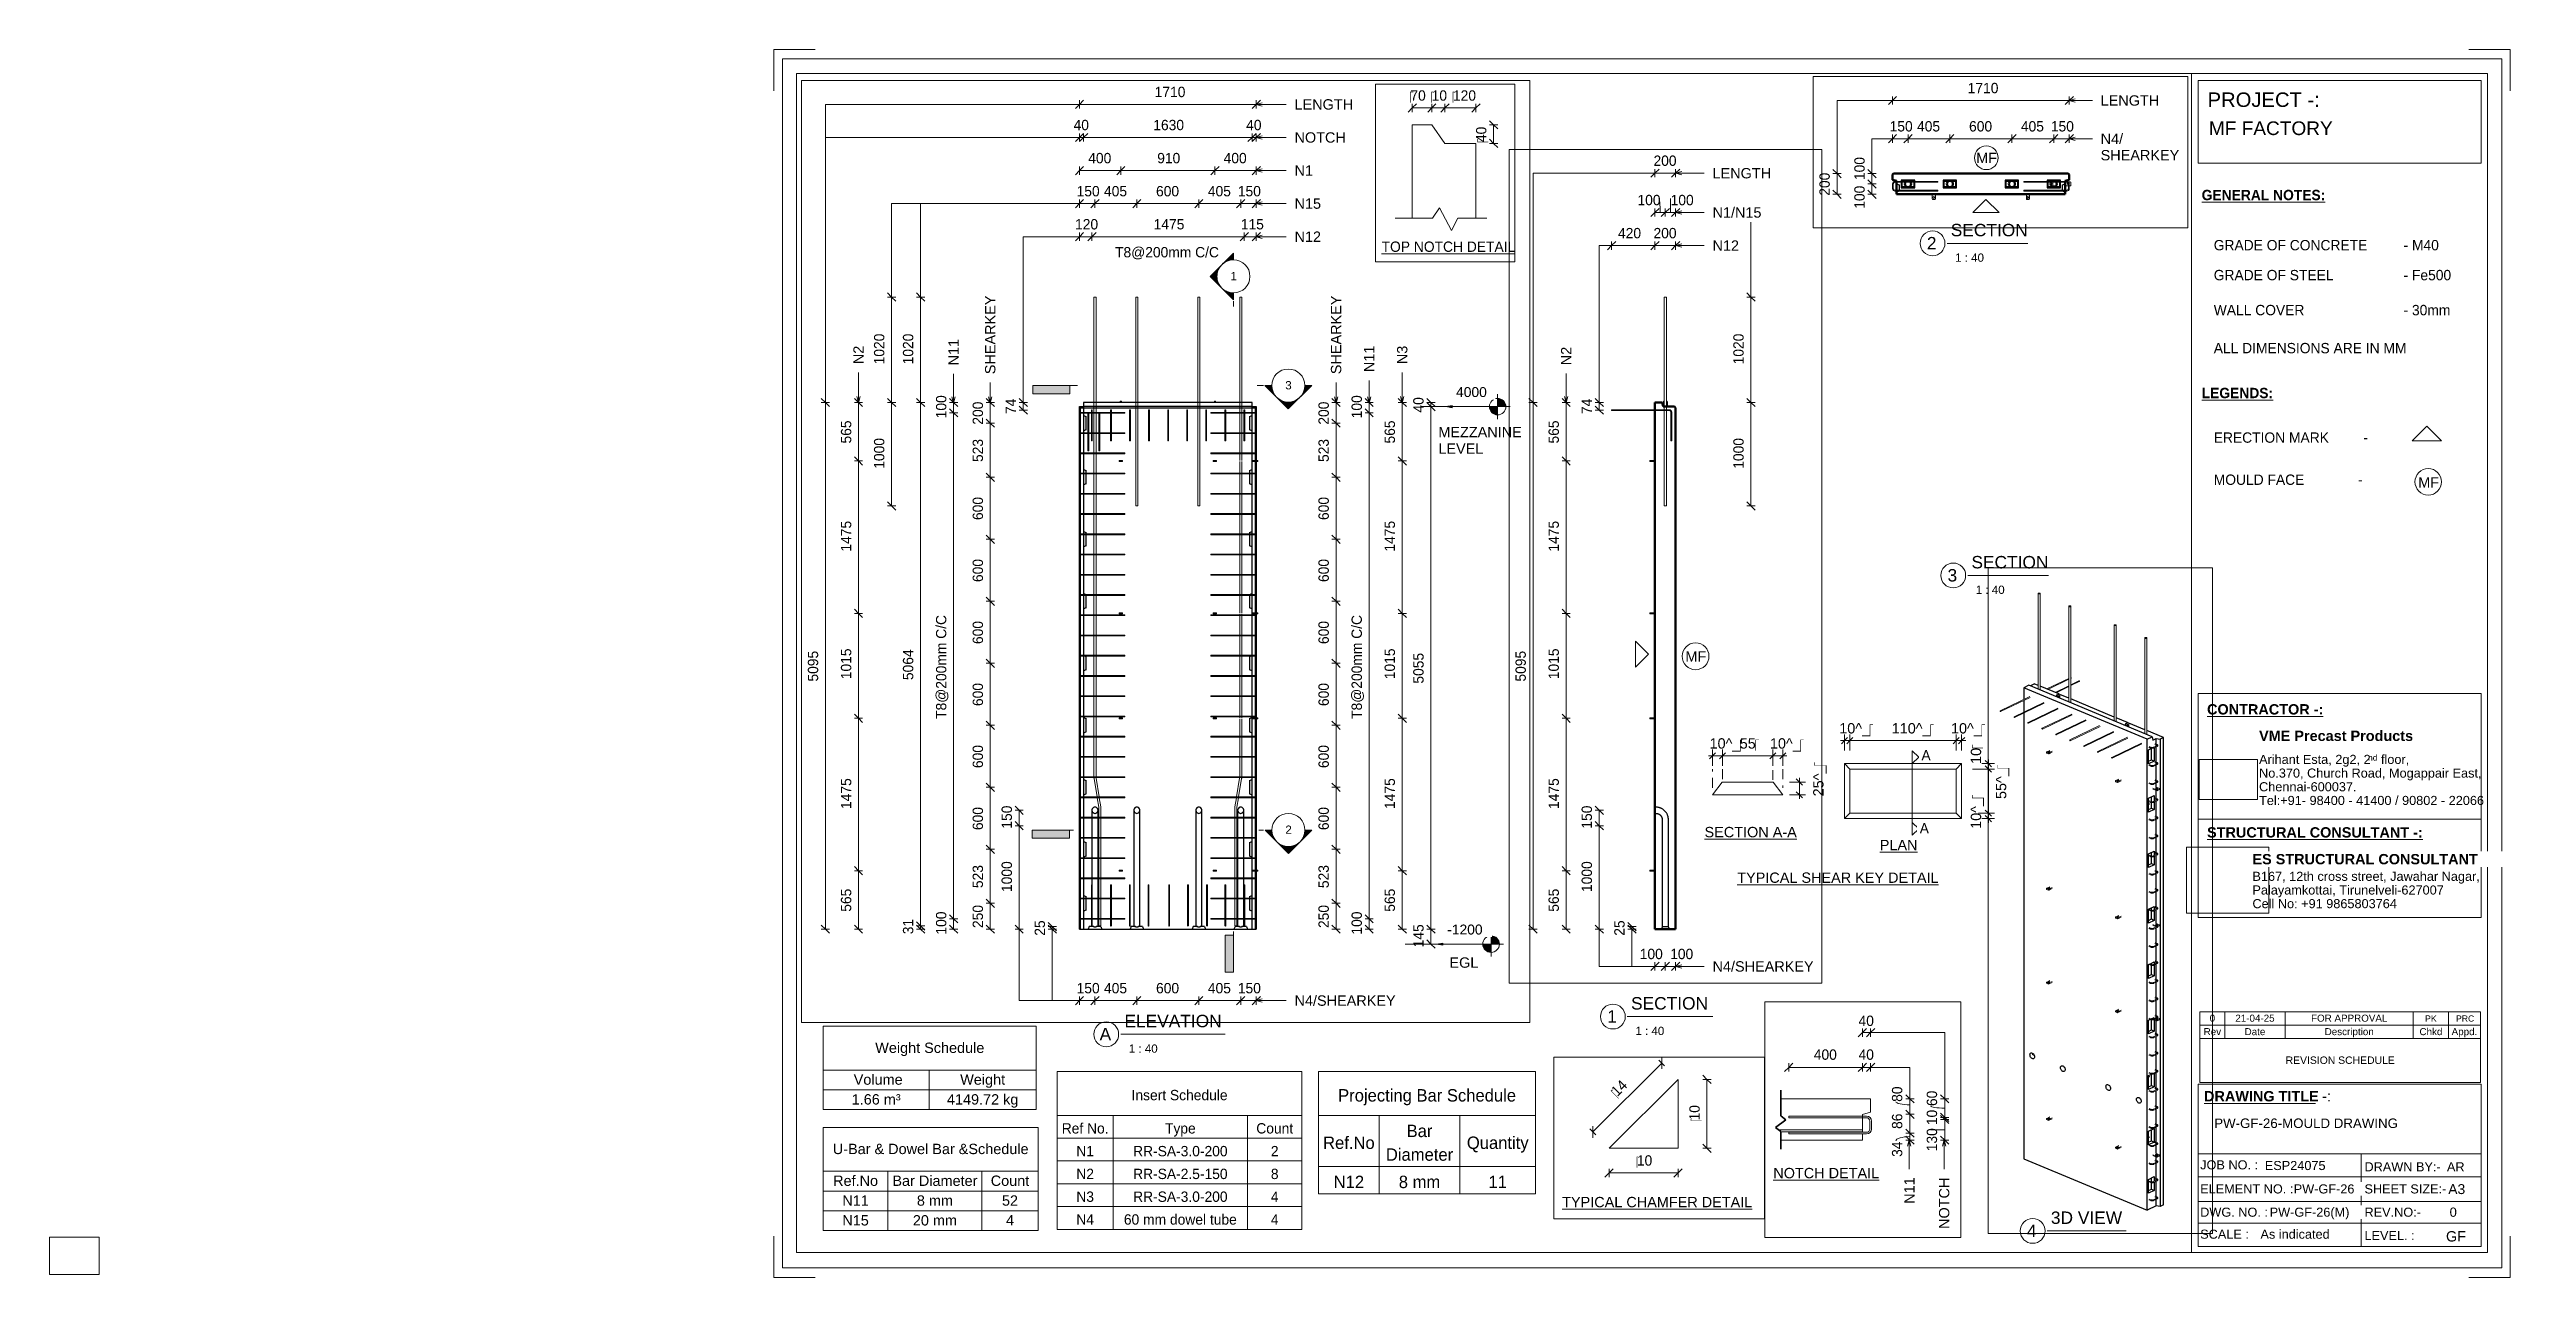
# Paper-space layout 'Layout1' of a CAD drawing. Header units: millimetres. Extents: x 0 to 599, y -1 to 296.
# The model-space entities are those that its viewports show. They can reach past a viewport. Long polylines and large blocks are cut down to what shows.
import ezdxf

# ---------------------------------------------------------------- set-up
doc = ezdxf.new("R2010")
doc.units = ezdxf.units.MM
for name, pattern in [('Dash', [6.36, 3.18, -3.18]), ('Hidden', [7.14, 4.76, -2.38]), ('Overhead', [3.97, 2.38, -1.59])]:
    doc.linetypes.add(name, pattern=pattern)
for name, color, linetype, lineweight in [('A-ANNO-DIMS', 211, 'Continuous', 9), ('A-ANNO-DIMS-1', 211, 'Continuous', 9), ('A-ANNO-DIMS-3', 211, 'Continuous', 9), ('A-ANNO-DIMS-40', 211, 'Continuous', 9), ('A-ANNO-DIMS-80', 211, 'Continuous', 9), ('A-DETL', 90, 'Continuous', 18), ('A-DETL-HDLN', 90, 'Hidden', 18), ('A-DETL-THIN', 151, 'Continuous', 18), ('A-FLOR-OVHD', 1, 'Overhead', 18), ('A-GENM', 13, 'Continuous', 18), ('A-WALL', 113, 'Continuous', 25), ('A-WALL-HDLN', 110, 'Dash', 25), ('G-ANNO-DIMS', 111, 'Continuous', 9), ('G-ANNO-SCHD', 231, 'Continuous', 9), ('G-ANNO-SYMB', 111, 'Continuous', 9), ('G-ANNO-TEXT', 231, 'Continuous', 9), ('G-ANNO-TTLB', 6, 'Continuous', 9), ('G-ANNO-TTLB-MEDM', 33, 'Continuous', 9), ('G-ANNO-TTLB-THIN', 151, 'Continuous', 9), ('S-RBAR', 171, 'Continuous', 18)]:
    doc.layers.add(name, color=color, linetype=linetype, lineweight=lineweight)
doc.layers.add('G-ANNO-NPLT', color=191, linetype='Continuous')
doc.styles.add('Arial', font='arial.ttf', dxfattribs={"height": 100})
doc.styles.add('Arial_1', font='arial.ttf', dxfattribs={"height": 80})
doc.styles.add('Arial_10', font='arial.ttf', dxfattribs={"height": 2.25})
doc.styles.add('Arial_11', font='arial.ttf', dxfattribs={"height": 3.3})
doc.styles.add('Arial_12', font='arial.ttf', dxfattribs={"height": 2.3})
doc.styles.add('Arial_13', font='arial.ttf', dxfattribs={"height": 1.8})
doc.styles.add('Arial_14', font='arial.ttf', dxfattribs={"height": 1.7})
doc.styles.add('Arial_15', font='arial.ttf', dxfattribs={"height": 2})
doc.styles.add('Arial_16', font='arial.ttf', dxfattribs={"height": 3})
doc.styles.add('Arial_17', font='arial.ttf', dxfattribs={"height": 1.5})
doc.styles.add('Arial_2', font='arial.ttf', dxfattribs={"height": 96})
doc.styles.add('Arial_3', font='arial.ttf', dxfattribs={"height": 50})
doc.styles.add('Arial_4', font='arial.ttf', dxfattribs={"height": 7.5})
doc.styles.add('Arial_5', font='arial.ttf', dxfattribs={"height": 3.5})
doc.styles.add('Arial_6', font='arial.ttf', dxfattribs={"height": 2.2})
doc.styles.add('Arial_7', font='arial.ttf', dxfattribs={"height": 2.4})
doc.styles.add('Arial_8', font='arial.ttf', dxfattribs={"height": 2.5})
doc.styles.add('Arial_9', font='arial.ttf', dxfattribs={"height": 1.42976})
doc.styles.add('Arial_B', font='arialbd.ttf', dxfattribs={"height": 2.5})
doc.styles.add('Nirmala UI', font='Nirmala.ttf', dxfattribs={"height": 2.5})
doc.styles.add('Nirmala UI Semilight', font='NirmalaS.ttf', dxfattribs={"height": 100})
doc.styles.add('Nirmala UI Semilight_1', font='NirmalaS.ttf', dxfattribs={"height": 50})
doc.styles.add('Nirmala UI Semilight_2', font='NirmalaS.ttf', dxfattribs={"height": 7.5})
doc.styles.add('Nirmala UI Semilight_3', font='NirmalaS.ttf', dxfattribs={"height": 200})
doc.styles.add('Nirmala UI Semilight_4', font='NirmalaS.ttf', dxfattribs={"height": 200})
doc.styles.add('Nirmala UI Semilight_5', font='NirmalaS.ttf', dxfattribs={"height": 2.5})
doc.styles.add('Nirmala UI Semilight_B', font='', dxfattribs={"height": 2.5})
doc.styles.add('Nirmala UI_1', font='Nirmala.ttf', dxfattribs={"height": 3})
doc.styles.get('Nirmala UI Semilight_B').set_extended_font_data('Nirmala UI Semilight', bold=True)
doc.dimstyles.new('Arrow_Filled_-_2_5_NI_UI', dxfattribs={"dimscale": 304.8, "dimtxt": 104.736395, "dimasz": 0.262467, "dimexe": 0.131234, "dimexo": 0.0625, "dimgap": 0.131234, "dimtad": 1, "dimdec": 0, "dimzin": 0, "dimdsep": 46, "dimtxsty": 'Nirmala UI Semilight', "dimblk1": 'OBLIQUE', "dimblk2": 'OBLIQUE', "dimsah": 1, "dimcen": 0.09, "dimazin": 0, "dimtfac": 1, "dimtdec": 4, "dimtix": 1, "dimtmove": 0, "dimatfit": 3, "dimfxl": 0.131234, "dimfxlon": 1, "dimtvp": 1, "dimtolj": 1, "dimtzin": 0, "dimarcsym": 2})
doc.dimstyles.new('Arrow_Filled_-_2_5_NI_UI_1', dxfattribs={"dimscale": 304.8, "dimtxt": 104.736395, "dimasz": 0.262467, "dimexe": 0.131234, "dimexo": 0.0625, "dimgap": 0.131234, "dimtad": 1, "dimdec": 0, "dimzin": 0, "dimdsep": 46, "dimtxsty": 'Nirmala UI Semilight', "dimblk1": 'OBLIQUE', "dimblk2": 'OBLIQUE', "dimsah": 1, "dimcen": 0.09, "dimazin": 0, "dimtfac": 1, "dimtdec": 4, "dimtix": 1, "dimtmove": 1, "dimatfit": 3, "dimfxl": 0.131234, "dimfxlon": 1, "dimtvp": 1, "dimtolj": 1, "dimtzin": 0, "dimarcsym": 2})
doc.dimstyles.new('Arrow_Filled_-_2_5_NI_UI_2', dxfattribs={"dimscale": 304.8, "dimtxt": 104.736395, "dimasz": 0.262467, "dimexe": 0.131234, "dimexo": 0.0625, "dimgap": 0.131234, "dimtad": 1, "dimdec": 0, "dimzin": 0, "dimdsep": 46, "dimtxsty": 'Nirmala UI Semilight', "dimblk1": 'OBLIQUE', "dimblk2": 'OBLIQUE', "dimsah": 1, "dimcen": 0.09, "dimazin": 0, "dimtfac": 1, "dimtdec": 4, "dimtix": 1, "dimtmove": 2, "dimatfit": 3, "dimfxl": 0.131234, "dimfxlon": 1, "dimtvp": 1, "dimtolj": 1, "dimtzin": 0, "dimarcsym": 2})
doc.dimstyles.new('Arrow_Filled_-_2_5_NI_UI_3', dxfattribs={"dimscale": 304.8, "dimtxt": 7.85523, "dimasz": 0.019685, "dimexe": 0.009843, "dimexo": 0.0625, "dimgap": 0.009843, "dimtad": 1, "dimdec": 0, "dimzin": 0, "dimdsep": 46, "dimtxsty": 'Nirmala UI Semilight_2', "dimblk1": 'OBLIQUE', "dimblk2": 'OBLIQUE', "dimsah": 1, "dimcen": 0.09, "dimazin": 0, "dimtfac": 1, "dimtdec": 4, "dimtix": 1, "dimtmove": 0, "dimatfit": 3, "dimfxl": 0.009843, "dimfxlon": 1, "dimtvp": 1, "dimtolj": 1, "dimtzin": 0, "dimarcsym": 2})
doc.dimstyles.new('Arrow_Filled_-_2_5_NI_UI_4', dxfattribs={"dimscale": 304.8, "dimtxt": 209.472789, "dimasz": 0.524934, "dimexe": 0.262467, "dimexo": 0.0625, "dimgap": 0.262467, "dimtad": 1, "dimdec": 0, "dimzin": 0, "dimdsep": 46, "dimtxsty": 'Nirmala UI Semilight_3', "dimblk1": 'OBLIQUE', "dimblk2": 'OBLIQUE', "dimsah": 1, "dimcen": 0.09, "dimazin": 0, "dimtfac": 1, "dimtdec": 4, "dimtix": 1, "dimtmove": 2, "dimatfit": 3, "dimfxl": 0.262467, "dimfxlon": 1, "dimtvp": 1, "dimtolj": 1, "dimtzin": 0, "dimarcsym": 2})
doc.dimstyles.new('Arrow_Filled_-_2_5_NI_UI_5', dxfattribs={"dimscale": 304.8, "dimtxt": 209.472789, "dimasz": 0.524934, "dimexe": 0.262467, "dimexo": 0.0625, "dimgap": 0.262467, "dimtad": 1, "dimdec": 0, "dimzin": 0, "dimdsep": 46, "dimtxsty": 'Nirmala UI Semilight_3', "dimblk1": 'OBLIQUE', "dimblk2": 'OBLIQUE', "dimsah": 1, "dimcen": 0.09, "dimazin": 0, "dimtfac": 1, "dimtdec": 4, "dimtix": 1, "dimtmove": 0, "dimatfit": 3, "dimfxl": 0.262467, "dimfxlon": 1, "dimtvp": 1, "dimtolj": 1, "dimtzin": 0, "dimarcsym": 2})
doc.dimstyles.new('Diagonal_-_2_5mm_Arial', dxfattribs={"dimscale": 304.8, "dimtxt": 2.550648, "dimasz": 0.004921, "dimexe": 0.004921, "dimexo": 0.0625, "dimgap": 0.003281, "dimtad": 1, "dimdec": 0, "dimzin": 0, "dimdsep": 46, "dimtxsty": 'Arial_8', "dimblk1": 'OBLIQUE', "dimblk2": 'OBLIQUE', "dimsah": 1, "dimcen": 0.09, "dimdle": 0.003281, "dimazin": 0, "dimtfac": 1, "dimtdec": 4, "dimtix": 1, "dimtmove": 2, "dimatfit": 3, "dimfxl": 0.007874, "dimfxlon": 1, "dimtvp": 1, "dimtolj": 1, "dimtzin": 0, "dimarcsym": 2})
doc.dimstyles.new('Diagonal_-_2_5mm_Arial_1', dxfattribs={"dimscale": 304.8, "dimtxt": 2.550648, "dimasz": 0.004921, "dimexe": 0.004921, "dimexo": 0.0625, "dimgap": 0.003281, "dimtad": 1, "dimdec": 0, "dimzin": 0, "dimdsep": 46, "dimtxsty": 'Arial_8', "dimblk1": 'OBLIQUE', "dimblk2": 'OBLIQUE', "dimsah": 1, "dimcen": 0.09, "dimdle": 0.003281, "dimazin": 0, "dimtfac": 1, "dimtdec": 4, "dimtix": 1, "dimtmove": 0, "dimatfit": 3, "dimfxl": 0.007874, "dimfxlon": 1, "dimtvp": 1, "dimtolj": 1, "dimtzin": 0, "dimarcsym": 2})
picture_1 = doc.add_image_def('image1.jpg', size_in_pixel=(996, 686))
picture_2 = doc.add_image_def('image2.jpg', size_in_pixel=(1600, 1280))

psp = doc.layouts.get("Layout1")

msp = doc.modelspace()

# ---------------------------------------------------------------- texts
at = {"layer": 'G-ANNO-SYMB', "char_height": 80, "width": 76.962, "attachment_point": 1, "style": 'Arial_1'}
for s, insert in [('1', (14125.65, 4963.31)), ('3', (14656.29, 3907.16)), ('2', (14657.21, -392.84))]:
    msp.add_mtext(s, dxfattribs=dict(at, insert=insert))
at = {"layer": 'G-ANNO-TEXT', "color": 7, "attachment_point": 1}
for s, insert, char_height, width, style in [('LENGTH', (8428.97, 18892.73), 100, 686.2445, 'Arial'), ('40', (23284.95, 18537.99), 50, 91.3924, 'Nirmala UI Semilight_1'), ('N4/', (8428.97, 18522.26), 100, 262.9535, 'Arial'), ('400', (23068.38, 18374.44), 50, 136.2869, 'Nirmala UI Semilight_1'), ('40', (23284.95, 18374.44), 50, 91.3924, 'Nirmala UI Semilight_1'), ('SHEARKEY', (8428.97, 18363.51), 100, 917.1305, 'Arial'), ('MF', (7224.74, 18337.23), 100, 240.5062, 'Arial'), ('\\LNOTCH DETAIL', (22872.59, 17801.33), 50, 622.1095, 'Arial_3'), ('LENGTH', (14745.93, 6634.42), 100, 686.2445, 'Arial'), ('NOTCH', (14745.93, 6314.42), 100, 602.869, 'Arial'), ('N1', (14745.93, 5994.42), 100, 214.8522, 'Arial'), ('LENGTH', (19291.34, 5968.55), 100, 686.2445, 'Arial'), ('N15', (14745.93, 5674.42), 100, 307.848, 'Arial'), ('N1/N15', (19291.34, 5588.55), 100, 570.8015, 'Arial'), ('N12', (14745.93, 5354.42), 100, 307.848, 'Arial'), ('N12', (19291.34, 5268.55), 100, 307.848, 'Arial'), ('MEZZANINE', (16137.81, 3463.43), 100, 971.6452, 'Arial'), ('LEVEL', (16137.81, 3304.68), 100, 522.7002, 'Arial'), ('\\LTYPICAL CHAMFER DETAIL', (23801.92, 3087.48), 7.5, 166.9113, 'Arial_4'), ('\\LTOP NOTCH DETAIL', (24338.83, 1307.17), 200, 2975.864, 'Nirmala UI Semilight_4'), ('MF', (19029.27, 1292.56), 100, 240.5062, 'Arial'), ('EGL', (16244.95, -1668.46), 100, 336.7088, 'Arial'), ('N4/SHEARKEY', (19291.34, -1705.54), 100, 1180.084, 'Arial'), ('N4/SHEARKEY', (14745.93, -2036.3), 100, 1180.084, 'Arial')]:
    msp.add_mtext(s, dxfattribs=dict(at, insert=insert, char_height=char_height, width=width, style=style))
at = {"layer": 'G-ANNO-TEXT', "color": 7, "attachment_point": 1, "rotation": 90}
for s, insert, char_height, width, style in [('80', (23446.53, 18120.9), 50, 89.789, 'Nirmala UI Semilight_1'), ('60', (23614.87, 18100.51), 50, 89.789, 'Nirmala UI Semilight_1'), ('10', (23614.87, 18008.06), 50, 76.962, 'Nirmala UI Semilight_1'), ('86', (23446.53, 17989.83), 50, 89.789, 'Nirmala UI Semilight_1'), ('130', (23614.87, 17881.7), 50, 121.8565, 'Nirmala UI Semilight_1'), ('34', (23446.53, 17854.64), 50, 91.3924, 'Nirmala UI Semilight_1'), ('N11', (23505.76, 17627.57), 50, 153.924, 'Arial_3'), ('NOTCH', (23674.1, 17505.97), 50, 301.4345, 'Arial_3'), ('SHEARKEY', (11751.38, 3973.93), 100, 917.1305, 'Arial'), ('SHEARKEY', (15097.84, 3973.93), 100, 917.1305, 'Arial'), ('N11', (11396.78, 4059.06), 100, 307.848, 'Arial'), ('N2', (10476.95, 4070.83), 100, 214.8522, 'Arial'), ('N11', (15417.84, 3994.21), 100, 307.848, 'Arial'), ('N3', (15738.01, 4070.83), 100, 214.8522, 'Arial'), ('N2', (17825.01, 4060.64), 100, 214.8522, 'Arial')]:
    msp.add_mtext(s, dxfattribs=dict(at, insert=insert, char_height=char_height, width=width, style=style))

# ---------------------------------------------------------------- blocks, each defined once
blk = doc.blocks.new('ES-Landscape-A3 - ES-Landscape-A3-502445-PW-GF-26-MOULD DRAWING')
at = {"layer": 'G-ANNO-TTLB'}
for p, q in [((175.24, 296.27), (185.24, 296.27)), ((175.24, 296.27), (175.24, 286.27)), ((595.24, 296.27), (585.24, 296.27)), ((595.24, 296.27), (595.24, 286.27)), ((519.77, 140.54), (588.2, 140.54)), ((519.77, 86.33), (519.77, 140.54)), ((588.2, 86.33), (588.2, 140.54)), ((519.77, 110.14), (588.2, 110.14)), ((519.77, 6.78), (519.77, 46.03)), ((588.2, 6.78), (588.2, 46.03)), ((559.23, 29.2), (559.23, 6.78)), ((175.24, -0.73), (175.24, 9.27)), ((595.24, -0.73), (595.24, 9.27)), ((175.24, -0.73), (185.24, -0.73)), ((595.24, -0.73), (585.24, -0.73))]:
    blk.add_line(p, q, dxfattribs=at)
at = {"layer": 'G-ANNO-TTLB-MEDM'}
for p, q in [((180.73, 290.44), (180.73, 5.31)), ((180.73, 290.44), (589.79, 290.44)), ((518.17, 290.44), (518.17, 5.31)), ((519.77, 268.77), (519.77, 288.77)), ((519.77, 288.77), (588.2, 288.77)), ((588.2, 288.77), (588.2, 268.77)), ((589.79, 290.44), (589.79, 5.31)), ((588.2, 268.77), (519.77, 268.77)), ((519.77, 86.33), (588.2, 86.33)), ((519.77, 6.78), (588.2, 6.78)), ((180.73, 5.31), (589.79, 5.31))]:
    blk.add_line(p, q, dxfattribs=at)
at = {"layer": 'G-ANNO-TTLB-THIN'}
for p, q in [((177.29, 294.03), (177.29, 1.56)), ((593.23, 294.03), (177.29, 294.03)), ((593.23, 1.56), (593.23, 294.03)), ((519.77, 46.03), (588.2, 46.03)), ((519.77, 29.2), (588.2, 29.2)), ((519.77, 23.64), (588.2, 23.64)), ((519.77, 17.68), (588.2, 17.68)), ((519.77, 12.43), (588.2, 12.43)), ((177.29, 1.56), (593.23, 1.56))]:
    blk.add_line(p, q, dxfattribs=at)
at = {"layer": 'G-ANNO-TTLB', "char_height": 2.2, "attachment_point": 1, "style": 'Arial_6'}
for s, insert, width in [('No.370, Church Road, Mogappair East,', (534.5, 122.37), 63.4135), ('Tel:+91- 98400 - 41400 / 90802 - 22066 ', (534.5, 115.75), 65.2574), ('Chennai-600037.', (534.5, 119.06), 27.6582), ('Cell No: +91 9865803764', (532.9, 90.79), 41.0464), ('Palayamkottai, Tirunelveli-627007', (532.9, 94.09), 54.4346), ('JOB NO. :', (520.26, 27.61), 16.5949), ('DRAWN BY:-', (560, 27.14), 21.7257), ('ELEMENT NO. :', (520.26, 21.79), 26.5359), ('SHEET SIZE:-', (560, 21.79), 23.2489), ('DWG. NO. :', (520.26, 16.16), 19.481), ('REV.NO:-', (560, 16.16), 16.0338), ('SCALE :', (520.26, 10.84), 13.8692), ('LEVEL. :', (560, 10.53), 14.3502)]:
    blk.add_mtext(s, dxfattribs=dict(at, insert=insert, width=width))
at = {"layer": 'G-ANNO-TTLB'}
image = blk.add_image(picture_1, insert=(520, 114.84), size_in_units=(14.11, 9.72), dxfattribs=at)
image.dxf.flags = 7
image = blk.add_image(picture_2, insert=(516.95, 87.39), size_in_units=(19.92, 15.93), dxfattribs=at)
image.dxf.flags = 7
at = {"layer": 'G-ANNO-TTLB', "attachment_point": 1, "bg_fill": 3, "box_fill_scale": 1.25, "bg_fill_color": 256, "bg_fill_true_color": 13158600, "bg_fill_transparency": 0}
for s, insert, char_height, width, style in [('PROJECT -:', (522.05, 285.89), 3.5, 33.3502, 'Arial_5'), ('\\LCONTRACTOR -:', (521.92, 137.94), 2.5, 33.9114, 'Arial_B'), ('\\LSTRUCTURAL CONSULTANT -:', (521.92, 108.18), 2.5, 62.8523, 'Arial_B'), ('\\LDRAWING TITLE', (521.19, 44.36), 2.5, 33.4304, 'Arial_B'), ('A3', (580.27, 21.84), 2.4, 4.9705, 'Arial_7')]:
    blk.add_mtext(s, dxfattribs=dict(at, insert=insert, char_height=char_height, width=width, style=style))
at = {"layer": 'G-ANNO-TTLB', "char_height": 2.5, "attachment_point": 1, "style": 'Arial_B', "bg_fill": 3, "box_fill_scale": 1.25, "bg_fill_color": 256, "bg_fill_true_color": 13158600, "bg_fill_transparency": 0}
for s, insert, width in [('VME Precast Products', (534.5, 131.53), 45.135), ('ES STRUCTURAL CONSULTANT', (532.9, 101.7), 65.6582), ('\\fArial|b1|i0|c0|p34|; ', (548.78, 44.36), 1.2025)]:
    blk.add_mtext(s, dxfattribs=dict(at, insert=insert, width=width))
at = {"layer": 'G-ANNO-TTLB', "attachment_point": 1}
for s, insert, char_height, width, style in [('Arihant Esta, 2g2, 2', (534.5, 125.68), 2.2, 31.9873, 'Arial_6'), ('nd', (560.89, 125.72), 1.43, 2.7257, 'Arial_9'), (' floor,', (563.14, 125.68), 2.2, 9.1392, 'Arial_6'), ('B167, 12th cross street, Jawahar Nagar,', (532.9, 97.4), 2.2, 65.1772, 'Arial_6')]:
    blk.add_mtext(s, dxfattribs=dict(at, insert=insert, char_height=char_height, width=width, style=style))
at = {"layer": 'G-ANNO-TTLB', "insert": (549.77, 44.36), "char_height": 2.5, "width": 2.6456, "attachment_point": 1, "style": 'Arial_8', "bg_fill": 3, "box_fill_scale": 1.25, "bg_fill_color": 256, "bg_fill_true_color": 13158600, "bg_fill_transparency": 0}
blk.add_mtext('-:', dxfattribs=at)
blk = doc.blocks.new('Viewport - M_View Title-1040-PW-GF-26-MOULD DRAWING')
at = {"layer": 'G-ANNO-TTLB'}
for start, end in [(360, 180), (180, 0)]:
    blk.add_arc((-3.5, 0), 3, start, end, dxfattribs=at)
blk = doc.blocks.new('DIMBLOCK127-PW-GF-26-MOULD DRAWING')
at = {"layer": 'A-ANNO-DIMS-1'}
for p, q in [((469.01, 122.25), (465.2, 122.25)), ((469.01, 123.56), (467.44, 123.56)), ((469.01, 124.56), (469.01, 122.25)), ((469.01, 123.56), (470.51, 123.56)), ((469.01, 122.25), (470.51, 122.25))]:
    blk.add_line(p, q, dxfattribs=at)
at = {"layer": 'A-ANNO-DIMS-1', "lineweight": 35}
for p, q in [((469.01, 123.56), (468.26, 124.31)), ((469.01, 122.25), (468.26, 123)), ((469.01, 123.56), (469.76, 122.81)), ((469.01, 122.25), (469.76, 121.5))]:
    blk.add_line(p, q, dxfattribs=at)
at = {"layer": 'A-ANNO-DIMS-1', "color": 0, "insert": (464.76, 123.48), "char_height": 2.5, "width": 4.6147, "attachment_point": 1, "rotation": 90, "line_spacing_factor": 0.941778, "style": 'Arial_8'}
blk.add_mtext('10\\fArial|b0|i0|c254|p34|;\u202a', dxfattribs=at)
blk = doc.blocks.new('_Oblique')
at = {"color": 0, "linetype": 'ByBlock', "lineweight": -2}
blk.add_line((-0.5, -0.5), (0.5, 0.5), dxfattribs=at)
blk = doc.blocks.new('DIMBLOCK128-PW-GF-26-MOULD DRAWING')
at = {"layer": 'A-ANNO-DIMS-1'}
for p, q in [((469.01, 122.25), (465.2, 122.25)), ((469.01, 122.25), (469.01, 111.57)), ((469.01, 122.25), (470.51, 122.25)), ((469.01, 111.57), (466.61, 111.57)), ((469.01, 111.57), (470.51, 111.57))]:
    blk.add_line(p, q, dxfattribs=at)
at = {"layer": 'A-ANNO-DIMS-1', "lineweight": 35}
for p, q in [((469.01, 122.25), (468.26, 123)), ((469.01, 122.25), (469.76, 121.5)), ((469.01, 111.57), (468.26, 112.32)), ((469.01, 111.57), (469.76, 110.82))]:
    blk.add_line(p, q, dxfattribs=at)
at = {"layer": 'A-ANNO-DIMS-1', "color": 0, "insert": (470.84, 114.99), "char_height": 2.5, "width": 4.6147, "attachment_point": 1, "rotation": 90, "line_spacing_factor": 0.941778, "style": 'Arial_8'}
blk.add_mtext('55^_\\fArial|b0|i0|c254|p34|;\u202a', dxfattribs=at)
blk = doc.blocks.new('DIMBLOCK129-PW-GF-26-MOULD DRAWING')
at = {"layer": 'A-ANNO-DIMS-1'}
for p, q in [((469.01, 111.57), (466.61, 111.57)), ((469.01, 110.26), (467.44, 110.26)), ((469.01, 111.57), (469.01, 109.26)), ((469.01, 111.57), (470.51, 111.57)), ((469.01, 110.26), (470.51, 110.26))]:
    blk.add_line(p, q, dxfattribs=at)
at = {"layer": 'A-ANNO-DIMS-1', "lineweight": 35}
for p, q in [((469.01, 111.57), (468.26, 112.32)), ((469.01, 110.26), (468.26, 111.01)), ((469.01, 111.57), (469.76, 110.82)), ((469.01, 110.26), (469.76, 109.51))]:
    blk.add_line(p, q, dxfattribs=at)
at = {"layer": 'A-ANNO-DIMS-1', "color": 0, "insert": (464.76, 107.78), "char_height": 2.5, "width": 4.6147, "attachment_point": 1, "rotation": 90, "line_spacing_factor": 0.941778, "style": 'Arial_8'}
blk.add_mtext('10^_\\fArial|b0|i0|c254|p34|;\u202a', dxfattribs=at)
blk = doc.blocks.new('DIMBLOCK130-PW-GF-26-MOULD DRAWING')
at = {"layer": 'A-ANNO-DIMS-1'}
for p, q in [((433.21, 129.11), (435.52, 129.11)), ((434.21, 129.11), (434.21, 130.61)), ((434.21, 129.11), (434.21, 126.71)), ((435.52, 129.11), (435.52, 130.61)), ((435.52, 129.11), (435.52, 126.71))]:
    blk.add_line(p, q, dxfattribs=at)
at = {"layer": 'A-ANNO-DIMS-1', "lineweight": 35}
for p, q in [((434.21, 129.11), (433.46, 128.36)), ((434.21, 129.11), (434.96, 129.86)), ((435.52, 129.11), (434.77, 128.36)), ((435.52, 129.11), (436.27, 129.86))]:
    blk.add_line(p, q, dxfattribs=at)
at = {"layer": 'A-ANNO-DIMS-1', "color": 0, "insert": (432.94, 133.35), "char_height": 2.5, "width": 4.6147, "attachment_point": 1, "line_spacing_factor": 0.941778, "style": 'Arial_8'}
blk.add_mtext('10^_\\fArial|b0|i0|c254|p34|;\u202a', dxfattribs=at)
blk = doc.blocks.new('DIMBLOCK131-PW-GF-26-MOULD DRAWING')
at = {"layer": 'A-ANNO-DIMS-1', "lineweight": 35}
for p, q in [((435.52, 129.11), (434.77, 128.36)), ((435.52, 129.11), (436.27, 129.86)), ((461.24, 129.11), (460.49, 128.36)), ((461.24, 129.11), (461.99, 129.86))]:
    blk.add_line(p, q, dxfattribs=at)
at = {"layer": 'A-ANNO-DIMS-1'}
for p, q in [((435.52, 129.11), (435.52, 130.61)), ((435.52, 129.11), (461.24, 129.11)), ((435.52, 129.11), (435.52, 126.71)), ((461.24, 129.11), (461.24, 130.61)), ((461.24, 129.11), (461.24, 126.71))]:
    blk.add_line(p, q, dxfattribs=at)
at = {"layer": 'A-ANNO-DIMS-1', "color": 0, "insert": (445.63, 133.35), "char_height": 2.5, "width": 6.5924, "attachment_point": 1, "line_spacing_factor": 0.941778, "style": 'Arial_8'}
blk.add_mtext('110^_\\fArial|b0|i0|c254|p34|;\u202a', dxfattribs=at)
blk = doc.blocks.new('DIMBLOCK132-PW-GF-26-MOULD DRAWING')
at = {"layer": 'A-ANNO-DIMS-1', "lineweight": 35}
for p, q in [((461.24, 129.11), (460.49, 128.36)), ((461.24, 129.11), (461.99, 129.86)), ((462.55, 129.11), (461.8, 128.36)), ((462.55, 129.11), (463.3, 129.86))]:
    blk.add_line(p, q, dxfattribs=at)
at = {"layer": 'A-ANNO-DIMS-1'}
for p, q in [((461.24, 129.11), (461.24, 130.61)), ((461.24, 129.11), (463.55, 129.11)), ((461.24, 129.11), (461.24, 126.71)), ((462.55, 129.11), (462.55, 130.61)), ((462.55, 129.11), (462.55, 126.71))]:
    blk.add_line(p, q, dxfattribs=at)
at = {"layer": 'A-ANNO-DIMS-1', "color": 0, "insert": (459.97, 133.35), "char_height": 2.5, "width": 4.6147, "attachment_point": 1, "line_spacing_factor": 0.941778, "style": 'Arial_8'}
blk.add_mtext('10^_\\fArial|b0|i0|c254|p34|;\u202a', dxfattribs=at)
blk = doc.blocks.new('DIMBLOCK133-PW-GF-26-MOULD DRAWING')
at = {"layer": 'A-ANNO-DIMS-1', "lineweight": 35}
for p, q in [((423.31, 119.11), (422.56, 119.86)), ((423.31, 116), (422.56, 116.75)), ((423.31, 119.11), (424.06, 118.36)), ((423.31, 116), (424.06, 115.25))]:
    blk.add_line(p, q, dxfattribs=at)
at = {"layer": 'A-ANNO-DIMS-1'}
for p, q in [((423.31, 120.11), (423.31, 115)), ((423.31, 119.11), (420.91, 119.11)), ((423.31, 116), (420.91, 116)), ((423.31, 119.11), (424.81, 119.11)), ((423.31, 116), (424.81, 116))]:
    blk.add_line(p, q, dxfattribs=at)
at = {"layer": 'A-ANNO-DIMS-1', "color": 0, "insert": (426.64, 115.63), "char_height": 2.5, "width": 4.6147, "attachment_point": 1, "rotation": 90, "line_spacing_factor": 0.941778, "style": 'Arial_8'}
blk.add_mtext('25^_\\fArial|b0|i0|c254|p34|;\u202a', dxfattribs=at)
blk = doc.blocks.new('DIMBLOCK134-PW-GF-26-MOULD DRAWING')
at = {"layer": 'A-ANNO-DIMS-1'}
for p, q in [((402.29, 125.44), (402.29, 126.94)), ((404.7, 125.44), (404.7, 126.94)), ((401.29, 125.44), (404.7, 125.44)), ((402.29, 125.44), (402.29, 123.04)), ((404.7, 125.44), (404.7, 123.04))]:
    blk.add_line(p, q, dxfattribs=at)
at = {"layer": 'A-ANNO-DIMS-1', "lineweight": 35}
for p, q in [((402.29, 125.44), (403.04, 126.19)), ((404.7, 125.44), (405.45, 126.19)), ((402.29, 125.44), (401.54, 124.69)), ((404.7, 125.44), (403.95, 124.69))]:
    blk.add_line(p, q, dxfattribs=at)
at = {"layer": 'A-ANNO-DIMS-1', "color": 0, "insert": (401.57, 129.69), "char_height": 2.5, "width": 4.6147, "attachment_point": 1, "line_spacing_factor": 0.941778, "style": 'Arial_8'}
blk.add_mtext('10^_\\fArial|b0|i0|c254|p34|;\u202a', dxfattribs=at)
blk = doc.blocks.new('DIMBLOCK135-PW-GF-26-MOULD DRAWING')
at = {"layer": 'A-ANNO-DIMS-1'}
for p, q in [((404.7, 125.44), (404.7, 126.94)), ((416.89, 125.44), (416.89, 126.94)), ((404.7, 125.44), (416.89, 125.44)), ((404.7, 125.44), (404.7, 123.04)), ((416.89, 125.44), (416.89, 123.04))]:
    blk.add_line(p, q, dxfattribs=at)
at = {"layer": 'A-ANNO-DIMS-1', "lineweight": 35}
for p, q in [((404.7, 125.44), (405.45, 126.19)), ((416.89, 125.44), (417.64, 126.19)), ((404.7, 125.44), (403.95, 124.69)), ((416.89, 125.44), (416.14, 124.69))]:
    blk.add_line(p, q, dxfattribs=at)
at = {"layer": 'A-ANNO-DIMS-1', "color": 0, "insert": (408.87, 129.69), "char_height": 2.5, "width": 4.6147, "attachment_point": 1, "line_spacing_factor": 0.941778, "style": 'Arial_8'}
blk.add_mtext('55\\fArial|b0|i0|c254|p34|;\u202a', dxfattribs=at)
blk = doc.blocks.new('DIMBLOCK136-PW-GF-26-MOULD DRAWING')
at = {"layer": 'A-ANNO-DIMS-1'}
for p, q in [((416.89, 125.44), (416.89, 126.94)), ((419.29, 125.44), (419.29, 126.94)), ((416.89, 125.44), (420.29, 125.44)), ((416.89, 125.44), (416.89, 123.04)), ((419.29, 125.44), (419.29, 123.04))]:
    blk.add_line(p, q, dxfattribs=at)
at = {"layer": 'A-ANNO-DIMS-1', "lineweight": 35}
for p, q in [((416.89, 125.44), (417.64, 126.19)), ((419.29, 125.44), (420.04, 126.19)), ((416.89, 125.44), (416.14, 124.69)), ((419.29, 125.44), (418.54, 124.69))]:
    blk.add_line(p, q, dxfattribs=at)
at = {"layer": 'A-ANNO-DIMS-1', "color": 0, "insert": (416.17, 129.69), "char_height": 2.5, "width": 4.6147, "attachment_point": 1, "line_spacing_factor": 0.941778, "style": 'Arial_8'}
blk.add_mtext('10^_\\fArial|b0|i0|c254|p34|;\u202a', dxfattribs=at)
blk = doc.blocks.new('RR spread anchor face based - RR-SA-2_5-150-1726819-Elevation Top')
at = {"layer": 'A-GENM'}
for p, q in [((2993.81, 17935.43), (2993.81, 17890.43)), ((3023.81, 17890.43), (3023.81, 17935.43)), ((3001.81, 17900.93), (3001.81, 17906.93)), ((3015.81, 17906.93), (3015.81, 17900.93)), ((2993.81, 17890.43), (2996.31, 17885.43)), ((3021.31, 17885.43), (3023.81, 17890.43)), ((2996.31, 17885.43), (3021.31, 17885.43))]:
    blk.add_line(p, q, dxfattribs=at)
for centre, start, end in [((3008.81, 17906.93), 0, 180), ((3008.81, 17900.93), 180, 0)]:
    blk.add_arc(centre, 7, start, end, dxfattribs=at)
blk = doc.blocks.new('RR spread anchor face based - RR-SA-3_0-200-1726827-Elevation Top')
at = {"layer": 'A-GENM'}
for p, q in [((4158.81, 18051.43), (4158.81, 18035.43)), ((4158.81, 18051.43), (4158.81, 18015.43)), ((4328.81, 18055.43), (4307.91, 18055.43)), ((4333.81, 18052.93), (4328.81, 18055.43)), ((4333.81, 18017.93), (4333.81, 18052.93)), ((4140.28, 18035.43), (4158.81, 18035.43)), ((4158.81, 18035.43), (4158.81, 18015.43)), ((4310.81, 18026.43), (4307.51, 18026.43)), ((4328.81, 18015.43), (4333.81, 18017.93)), ((4158.81, 18015.43), (4148.13, 18015.43)), ((4158.81, 18015.43), (4189.48, 18015.43)), ((4278.81, 18015.43), (4310.81, 18015.43)), ((4318.81, 18015.43), (4328.81, 18015.43))]:
    blk.add_line(p, q, dxfattribs=at)
for centre, start, end in [((4307.51, 18035.43), 90, 270), ((4311.51, 18035.43), 325.33703, 43.12328)]:
    blk.add_arc(centre, 9, start, end, dxfattribs=at)
blk = doc.blocks.new('RR spread anchor face based - RR-SA-3_0-200-1726827-Elevation Front')
at = {"layer": 'A-GENM'}
for p, q in [((3003.81, 3707.78), (3003.81, 3712.78)), ((3003.81, 3712.78), (3013.81, 3712.78)), ((3003.81, 3700), (3003.81, 3707.78)), ((3013.81, 3707.78), (3003.81, 3707.78)), ((3013.81, 3712.78), (3013.81, 3707.78)), ((3013.81, 3707.78), (3013.81, 3700))]:
    blk.add_line(p, q, dxfattribs=at)
blk = doc.blocks.new('RR spread anchor face based - RR-SA-2_5-150-1726819-Elevation Front')
at = {"layer": 'A-GENM'}
for p, q in [((2993.81, 3140), (2996.31, 3140)), ((2993.81, 3130), (2993.81, 3140)), ((2996.31, 3140), (3021.31, 3140)), ((2996.31, 3140), (2996.31, 3130)), ((3021.31, 3140), (3023.81, 3140)), ((3021.31, 3140), (3021.31, 3130)), ((3023.81, 3140), (3023.81, 3130)), ((2996.31, 3130), (2993.81, 3130)), ((3021.31, 3130), (2996.31, 3130)), ((3023.81, 3130), (3021.31, 3130))]:
    blk.add_line(p, q, dxfattribs=at)
blk = doc.blocks.new('RR spread anchor face based - RR-SA-3_0-200-V3-Elevation Front')
at = {"layer": 'A-GENM'}
for p, q in [((4278.81, 3140), (4328.81, 3140)), ((4328.81, 3140), (4333.81, 3140)), ((4328.81, 3130), (4328.81, 3140)), ((4333.81, 3130), (4333.81, 3140)), ((4328.81, 3130), (4278.81, 3130)), ((4333.81, 3130), (4328.81, 3130))]:
    blk.add_line(p, q, dxfattribs=at)
blk = doc.blocks.new('RR spread anchor face based - RR-SA-3_0-200-1726827-Elevation Right')
at = {"layer": 'A-GENM'}
for p, q in [((18017.93, 3712.78), (18015.43, 3707.78)), ((18015.43, 3707.78), (18015.43, 3660.2)), ((18025.43, 3712.78), (18017.93, 3712.78)), ((18052.93, 3712.78), (18045.43, 3712.78)), ((18055.43, 3707.78), (18052.93, 3712.78)), ((18055.43, 3660), (18055.43, 3707.78))]:
    blk.add_line(p, q, dxfattribs=at)
blk = doc.blocks.new('RR spread anchor face based - RR-SA-2_5-150-1726819-Elevation Right')
at = {"layer": 'A-GENM'}
for p, q in [((17885.43, 3140), (17890.43, 3140)), ((17885.43, 3140), (17885.43, 3130)), ((17890.43, 3140), (17935.43, 3140)), ((17890.43, 3140), (17890.43, 3130)), ((17890.43, 3130), (17885.43, 3130)), ((17935.43, 3130), (17890.43, 3130))]:
    blk.add_line(p, q, dxfattribs=at)
blk = doc.blocks.new('Rebar Bar - Part 1814174108-431004-3D Ortho')
at = {"layer": 'S-RBAR'}
for p, q in [((15039.11, 8975.85), (15039.11, 8049.41)), ((15059.11, 8041.07), (15059.11, 8975.85))]:
    blk.add_line(p, q, dxfattribs=at)
for points in [[(15056.42, 8972.8, 0), (15057.94, 8973.75, 0), (15058.85, 8974.84, 0), (15059.1, 8976.01, 0), (15058.67, 8977.16, 0), (15057.59, 8978.22, 0), (15055.93, 8979.12, 0), (15053.8, 8979.8, 0), (15051.35, 8980.21, 0), (15048.76, 8980.32, 0), (15046.18, 8980.12, 0), (15043.81, 8979.64, 0), (15041.79, 8978.9, 0)], [(15041.79, 8978.9, 0), (15040.28, 8977.95, 0), (15039.36, 8976.85, 0), (15039.11, 8975.69, 0), (15039.55, 8974.54, 0), (15040.63, 8973.48, 0), (15042.29, 8972.58, 0), (15044.42, 8971.9, 0), (15046.86, 8971.49, 0), (15049.46, 8971.38, 0), (15052.04, 8971.57, 0), (15054.41, 8972.05, 0), (15056.42, 8972.8, 0)]]:
    blk.add_polyline3d(points, dxfattribs=at)
blk = doc.blocks.new('Rebar Bar - Part 3166313199-431004-3D Ortho')
at = {"layer": 'S-RBAR'}
for p, q in [((15452.76, 7822.45), (15435.38, 7829.7)), ((15432.3, 7822.31), (15449.68, 7815.07))]:
    blk.add_line(p, q, dxfattribs=at)
blk = doc.blocks.new('Rebar Bar - Part 2227165887-431004-3D Ortho')
at = {"layer": 'S-RBAR'}
for points in [[(15453.95, 7802.51, 0), (15454.59, 7802.84, 0), (15455.22, 7803.18, 0), (15455.83, 7803.54, 0), (15456.42, 7803.91, 0), (15456.99, 7804.31, 0), (15457.53, 7804.72, 0), (15458.06, 7805.16, 0), (15458.55, 7805.62, 0), (15459.03, 7806.11, 0), (15459.47, 7806.62, 0), (15459.88, 7807.16, 0), (15460.26, 7807.72, 0), (15460.6, 7808.32, 0), (15460.9, 7808.94, 0), (15461.15, 7809.6, 0), (15461.35, 7810.27, 0), (15461.49, 7810.97, 0), (15461.57, 7811.68, 0), (15461.58, 7812.39, 0), (15461.53, 7813.11, 0), (15461.42, 7813.81, 0), (15461.25, 7814.5, 0), (15461.03, 7815.16, 0), (15460.76, 7815.8, 0), (15460.44, 7816.41, 0), (15460.08, 7816.99, 0), (15459.68, 7817.55, 0), (15459.25, 7818.07, 0), (15458.8, 7818.57, 0), (15458.31, 7819.04, 0), (15457.8, 7819.49, 0), (15457.27, 7819.92, 0), (15456.71, 7820.32, 0), (15456.13, 7820.71, 0), (15455.54, 7821.08, 0), (15454.92, 7821.43, 0), (15454.28, 7821.76, 0), (15453.62, 7822.08, 0), (15452.94, 7822.38, 0), (15452.76, 7822.45, 0)], [(15453.58, 7812.22, 0), (15453.58, 7812.22, 0), (15453.58, 7812.23, 0), (15453.58, 7812.25, 0), (15453.56, 7812.3, 0), (15453.53, 7812.36, 0), (15453.49, 7812.45, 0), (15453.42, 7812.55, 0), (15453.33, 7812.68, 0), (15453.21, 7812.83, 0), (15453.06, 7812.99, 0), (15452.88, 7813.17, 0), (15452.66, 7813.36, 0), (15452.41, 7813.56, 0), (15452.13, 7813.76, 0), (15451.82, 7813.97, 0), (15451.48, 7814.18, 0), (15451.1, 7814.39, 0), (15450.7, 7814.6, 0), (15450.27, 7814.81, 0), (15449.81, 7815.02, 0), (15449.68, 7815.07, 0)], [(15450.48, 7809.72, 0), (15450.9, 7809.93, 0), (15451.29, 7810.14, 0), (15451.65, 7810.35, 0), (15451.98, 7810.56, 0), (15452.28, 7810.77, 0), (15452.54, 7810.97, 0), (15452.77, 7811.17, 0), (15452.97, 7811.35, 0), (15453.14, 7811.52, 0), (15453.27, 7811.68, 0), (15453.38, 7811.82, 0), (15453.46, 7811.93, 0), (15453.51, 7812.03, 0), (15453.55, 7812.11, 0), (15453.57, 7812.16, 0), (15453.58, 7812.19, 0), (15453.58, 7812.21, 0), (15453.58, 7812.22, 0)]]:
    blk.add_polyline3d(points, dxfattribs=at)
blk = doc.blocks.new('Rebar Bar - Part 981547073-431004-3D Ortho')
at = {"layer": 'S-RBAR'}
for p, q in [((15450.48, 7809.72), (15419.12, 7794.67)), ((15422.59, 7787.46), (15453.95, 7802.51))]:
    blk.add_line(p, q, dxfattribs=at)
blk = doc.blocks.new('Rebar Bar - Part 2227165887-V4-3D Ortho')
at = {"layer": 'S-RBAR'}
for points in [[(15419.12, 7794.67, 0), (15418.68, 7794.46, 0), (15418.2, 7794.26, 0), (15417.71, 7794.07, 0), (15417.18, 7793.88, 0), (15416.64, 7793.69, 0), (15416.07, 7793.52, 0), (15415.48, 7793.36, 0), (15414.87, 7793.2, 0), (15414.25, 7793.05, 0), (15413.61, 7792.92, 0), (15412.95, 7792.79, 0), (15412.28, 7792.68, 0), (15411.6, 7792.58, 0), (15410.9, 7792.49, 0), (15410.2, 7792.41, 0), (15409.49, 7792.35, 0), (15408.77, 7792.3, 0), (15408.05, 7792.26, 0), (15407.33, 7792.23, 0), (15406.6, 7792.22, 0), (15405.87, 7792.22, 0), (15405.14, 7792.23, 0), (15404.42, 7792.26, 0), (15403.7, 7792.3, 0), (15402.98, 7792.35, 0), (15402.27, 7792.41, 0), (15401.57, 7792.49, 0), (15400.87, 7792.58, 0), (15400.19, 7792.68, 0), (15399.52, 7792.79, 0), (15398.86, 7792.91, 0), (15398.22, 7793.05, 0), (15397.59, 7793.19, 0), (15396.99, 7793.35, 0), (15396.4, 7793.52, 0), (15395.83, 7793.69, 0), (15395.28, 7793.87, 0), (15394.76, 7794.06, 0), (15394.26, 7794.26, 0), (15394.13, 7794.31, 0)], [(15422.59, 7787.46, 0), (15421.92, 7787.15, 0), (15421.23, 7786.86, 0), (15420.53, 7786.58, 0), (15419.81, 7786.32, 0), (15419.07, 7786.07, 0), (15418.32, 7785.84, 0), (15417.55, 7785.63, 0), (15416.77, 7785.43, 0), (15415.98, 7785.24, 0), (15415.18, 7785.07, 0), (15414.36, 7784.92, 0), (15413.53, 7784.78, 0), (15412.7, 7784.66, 0), (15411.85, 7784.55, 0), (15411, 7784.45, 0), (15410.14, 7784.38, 0), (15409.28, 7784.31, 0), (15408.41, 7784.27, 0), (15407.54, 7784.23, 0), (15406.67, 7784.22, 0), (15405.8, 7784.22, 0), (15404.93, 7784.23, 0), (15404.06, 7784.26, 0), (15403.19, 7784.31, 0), (15402.33, 7784.37, 0), (15401.47, 7784.45, 0), (15400.62, 7784.54, 0), (15399.78, 7784.65, 0), (15398.94, 7784.78, 0), (15398.11, 7784.91, 0), (15397.3, 7785.07, 0), (15396.49, 7785.24, 0), (15395.7, 7785.42, 0), (15394.92, 7785.62, 0), (15394.15, 7785.84, 0), (15393.4, 7786.07, 0), (15392.66, 7786.31, 0), (15391.94, 7786.57, 0), (15391.24, 7786.85, 0), (15391.05, 7786.93, 0)]]:
    blk.add_polyline3d(points, dxfattribs=at)
blk = doc.blocks.new('Rebar Bar - Part 3131074535-431004-3D Ortho')
at = {"layer": 'S-RBAR'}
for p, q in [((15394.13, 7794.31), (15376.75, 7801.55)), ((15373.67, 7794.17), (15391.05, 7786.93))]:
    blk.add_line(p, q, dxfattribs=at)
blk = doc.blocks.new('Rebar Bar - Part 3131074535-V5-3D Ortho')
at = {"layer": 'S-RBAR'}
for p, q in [((15394.13, 7268.95), (15371.34, 7278.45)), ((15371.34, 7269.79), (15391.05, 7261.57))]:
    blk.add_line(p, q, dxfattribs=at)
blk = doc.blocks.new('Rebar Bar - Part 3166313199-V6-3D Ortho')
at = {"layer": 'S-RBAR'}
for p, q in [((15452.76, 6596.63), (15435.18, 6603.95)), ((15432.3, 6596.49), (15449.68, 6589.24))]:
    blk.add_line(p, q, dxfattribs=at)
blk = doc.blocks.new('Rebar Bar - Part 2227165887-V7-3D Ortho')
at = {"layer": 'S-RBAR'}
blk.add_polyline3d([(15453.95, 6051.33, 0), (15454.59, 6051.65, 0), (15455.22, 6051.99, 0), (15455.83, 6052.35, 0), (15456.42, 6052.73, 0), (15456.99, 6053.12, 0), (15457.53, 6053.54, 0), (15458.06, 6053.98, 0), (15458.55, 6054.44, 0), (15459.03, 6054.92, 0), (15459.47, 6055.44, 0), (15459.88, 6055.97, 0), (15460.26, 6056.54, 0), (15460.6, 6057.14, 0), (15460.9, 6057.76, 0), (15461.13, 6058.38, 0)], dxfattribs=at)
blk = doc.blocks.new('Rebar Bar - Part 981547073-V8-3D Ortho')
at = {"layer": 'S-RBAR'}
for p, q in [((15446.6, 6056.67), (15419.12, 6043.49)), ((15422.59, 6036.27), (15453.95, 6051.33))]:
    blk.add_line(p, q, dxfattribs=at)
blk = doc.blocks.new('Rebar Bar - Part 3131074535-V9-3D Ortho')
at = {"layer": 'S-RBAR'}
for p, q in [((15394.13, 5868.01), (15376.78, 5875.24)), ((15373.67, 5867.87), (15391.05, 5860.62))]:
    blk.add_line(p, q, dxfattribs=at)
blk = doc.blocks.new('RR spread anchor face based - RR-SA-3_0-200-1726827-3D Ortho')
at = {"layer": 'A-GENM'}
for p, q in [((14481.17, 8301.06), (14505.03, 8312.51)), ((14512.35, 8309.47), (14488.48, 8298.01)), ((14505.03, 8312.51), (14512.35, 8309.47)), ((14514.05, 8305.81), (14512.35, 8309.47)), ((14479.46, 8295.77), (14481.17, 8301.06)), ((14481.17, 8301.06), (14488.48, 8298.01)), ((14514.05, 8268.28), (14514.05, 8305.81)), ((14479.46, 8282.69), (14479.46, 8295.77)), ((14486.78, 8292.72), (14479.46, 8295.77)), ((14488.48, 8298.01), (14486.78, 8292.72)), ((14486.78, 8292.72), (14486.78, 8279.65)), ((14499.23, 8289.79), (14499.16, 8291.03)), ((14499.23, 8286.21), (14499.23, 8289.79)), ((14506.55, 8286.74), (14506.55, 8283.16)), ((14494.28, 8277.27), (14494.28, 8280.85)), ((14494.31, 8276.44), (14494.28, 8277.27))]:
    blk.add_line(p, q, dxfattribs=at)
for points in [[(14494.28, 8280.85, 0), (14494.49, 8283.03, 0), (14495.1, 8285.27, 0), (14496.08, 8287.4, 0), (14497.35, 8289.29, 0), (14498.83, 8290.81, 0), (14500.42, 8291.84, 0), (14502, 8292.33, 0), (14503.48, 8292.24, 0)], [(14494.76, 8276.31, 0), (14496.17, 8277.77, 0), (14497.44, 8279.66, 0), (14498.41, 8281.79, 0), (14499.03, 8284.03, 0), (14499.23, 8286.21, 0)], [(14503.88, 8292.1, 0), (14504.75, 8291.57, 0), (14505.73, 8290.37, 0), (14506.34, 8288.72, 0), (14506.55, 8286.74, 0)], [(14506.55, 8283.16, 0), (14506.34, 8280.98, 0), (14505.73, 8278.74, 0), (14504.75, 8276.61, 0), (14503.48, 8274.72, 0), (14502.07, 8273.26, 0)]]:
    blk.add_polyline3d(points, dxfattribs=at)
blk = doc.blocks.new('RR spread anchor face based - RR-SA-3_0-200-V10-3D Ortho')
at = {"layer": 'A-GENM'}
for p, q in [((15146.92, 8023.55), (15170.78, 8035)), ((15178.09, 8031.95), (15154.23, 8020.5)), ((15170.78, 8035), (15178.09, 8031.95)), ((15179.8, 8028.3), (15178.09, 8031.95)), ((15145.21, 8018.26), (15146.92, 8023.55)), ((15146.92, 8023.55), (15154.23, 8020.5)), ((15179.8, 7990.77), (15179.8, 8028.3)), ((15145.21, 8005.18), (15145.21, 8018.26)), ((15152.53, 8015.21), (15145.21, 8018.26)), ((15154.23, 8020.5), (15152.53, 8015.21)), ((15152.53, 8015.21), (15152.53, 8002.29)), ((15164.98, 8012.28), (15164.9, 8013.52)), ((15164.98, 8008.7), (15164.98, 8012.28)), ((15172.3, 8009.23), (15172.3, 8005.65)), ((15160.03, 7999.76), (15160.03, 8003.34)), ((15160.06, 7998.93), (15160.03, 7999.76))]:
    blk.add_line(p, q, dxfattribs=at)
for points in [[(15160.03, 8003.34, 0), (15160.24, 8005.52, 0), (15160.85, 8007.76, 0), (15161.82, 8009.89, 0), (15163.1, 8011.78, 0), (15164.57, 8013.29, 0), (15166.16, 8014.33, 0), (15167.75, 8014.82, 0), (15169.23, 8014.72, 0)], [(15169.62, 8014.59, 0), (15170.5, 8014.06, 0), (15171.48, 8012.86, 0), (15172.09, 8011.21, 0), (15172.3, 8009.23, 0)], [(15160.5, 7998.8, 0), (15161.91, 8000.26, 0), (15163.19, 8002.14, 0), (15164.16, 8004.28, 0), (15164.77, 8006.52, 0), (15164.98, 8008.7, 0)], [(15172.3, 8005.65, 0), (15172.09, 8003.47, 0), (15171.48, 8001.23, 0), (15170.5, 7999.09, 0), (15169.23, 7997.21, 0), (15167.82, 7995.75, 0)]]:
    blk.add_polyline3d(points, dxfattribs=at)
blk = doc.blocks.new('RR spread anchor face based - RR-SA-2_5-150-1726819-3D Ortho')
at = {"layer": 'A-GENM'}
for p, q in [((14417.61, 7764.83), (14386.93, 7750.1)), ((14386.93, 7750.1), (14385.35, 7747.71)), ((14399.94, 7751.1), (14404.03, 7753.06)), ((14408.88, 7740.96), (14439.56, 7755.68)), ((14385.35, 7747.71), (14403.64, 7740.08)), ((14385.35, 7747.71), (14385.35, 7738.76)), ((14439.56, 7746.74), (14408.88, 7732.01)), ((14414.27, 7748.79), (14410.18, 7746.83)), ((14403.64, 7731.14), (14385.35, 7738.76)), ((14403.64, 7740.08), (14408.88, 7740.96)), ((14403.64, 7740.08), (14403.64, 7731.14)), ((14408.88, 7740.96), (14408.88, 7732.01)), ((14408.88, 7732.01), (14403.64, 7731.14))]:
    blk.add_line(p, q, dxfattribs=at)
for points in [[(14398.24, 7749.67, 0), (14398.88, 7750.43, 0), (14399.94, 7751.1, 0)], [(14404.03, 7753.06, 0), (14405.44, 7753.58, 0), (14407.1, 7753.92, 0), (14408.91, 7754.06, 0), (14410.73, 7753.98, 0), (14412.44, 7753.69, 0), (14413.93, 7753.22, 0), (14415.09, 7752.59, 0), (14415.85, 7751.85, 0), (14416.15, 7751.04, 0), (14415.97, 7750.23, 0), (14415.33, 7749.46, 0), (14414.27, 7748.79, 0)], [(14410.18, 7746.83, 0), (14408.77, 7746.31, 0), (14407.11, 7745.97, 0), (14405.31, 7745.84, 0), (14403.49, 7745.91, 0), (14401.78, 7746.2, 0), (14400.29, 7746.67, 0), (14399.13, 7747.31, 0), (14398.37, 7748.05, 0), (14398.07, 7748.86, 0)]]:
    blk.add_polyline3d(points, dxfattribs=at)
blk = doc.blocks.new('RR spread anchor face based - RR-SA-2_5-150-V11-3D Ortho')
at = {"layer": 'A-GENM'}
for p, q in [((15083.36, 5260.24), (15052.68, 5245.51)), ((15074.63, 5236.36), (15105.3, 5251.09)), ((15052.68, 5245.51), (15051.1, 5243.11)), ((15051.1, 5243.11), (15069.39, 5235.49)), ((15051.1, 5243.11), (15051.1, 5234.17)), ((15065.69, 5246.51), (15069.78, 5248.47)), ((15105.3, 5242.15), (15074.63, 5227.42)), ((15080.02, 5244.2), (15075.93, 5242.24)), ((15069.39, 5226.55), (15051.1, 5234.17)), ((15069.39, 5235.49), (15074.63, 5236.36)), ((15069.39, 5235.49), (15069.39, 5226.55)), ((15074.63, 5236.36), (15074.63, 5227.42)), ((15074.63, 5227.42), (15069.39, 5226.55))]:
    blk.add_line(p, q, dxfattribs=at)
for points in [[(15069.78, 5248.47, 0), (15071.19, 5248.99, 0), (15072.85, 5249.33, 0), (15074.65, 5249.47, 0), (15076.47, 5249.39, 0), (15078.19, 5249.1, 0), (15079.67, 5248.63, 0), (15080.84, 5248, 0), (15081.59, 5247.25, 0), (15081.9, 5246.45, 0), (15081.72, 5245.63, 0), (15081.08, 5244.87, 0), (15080.02, 5244.2, 0)], [(15075.93, 5242.24, 0), (15074.52, 5241.72, 0), (15072.86, 5241.38, 0), (15071.06, 5241.25, 0), (15069.24, 5241.32, 0), (15067.53, 5241.61, 0), (15066.04, 5242.08, 0), (15064.88, 5242.71, 0), (15064.12, 5243.46, 0), (15063.81, 5244.26, 0)], [(15063.95, 5245, 0), (15063.99, 5245.08, 0), (15064.63, 5245.84, 0), (15065.69, 5246.51, 0)]]:
    blk.add_polyline3d(points, dxfattribs=at)
blk = doc.blocks.new('RR spread anchor face based - RR-SA-3_0-200-V12-3D Ortho')
at = {"layer": 'A-GENM'}
for p, q in [((15476.09, 7396.98), (15439.51, 7412.23)), ((15412.24, 7399.14), (15448.82, 7383.89)), ((15453.01, 7399.88), (15455.94, 7398.66)), ((15448.82, 7374.95), (15412.24, 7390.2)), ((15443.67, 7392.77), (15440.74, 7393.99)), ((15454.18, 7383.18), (15478.05, 7394.64)), ((15478.05, 7394.64), (15476.09, 7396.98)), ((15478.05, 7385.69), (15478.05, 7394.64)), ((15448.82, 7383.89), (15454.18, 7383.18)), ((15448.82, 7374.95), (15448.82, 7383.89)), ((15478.05, 7385.69), (15454.18, 7374.24)), ((15454.18, 7374.24), (15454.18, 7383.18)), ((15454.18, 7374.24), (15448.82, 7374.95))]:
    blk.add_line(p, q, dxfattribs=at)
for points in [[(15438.1, 7397.84, 0), (15438.93, 7398.82, 0), (15440.29, 7399.68, 0), (15442.1, 7400.35, 0), (15444.24, 7400.78, 0), (15446.56, 7400.96, 0), (15448.9, 7400.85, 0), (15451.1, 7400.49, 0), (15453.01, 7399.88, 0)], [(15455.94, 7398.66, 0), (15457.43, 7397.85, 0), (15458.41, 7396.89, 0), (15458.8, 7395.85, 0), (15458.57, 7394.81, 0), (15457.75, 7393.82, 0), (15456.39, 7392.97, 0), (15454.57, 7392.3, 0), (15452.44, 7391.86, 0), (15450.12, 7391.69, 0), (15447.78, 7391.79, 0), (15445.58, 7392.16, 0), (15443.67, 7392.77, 0)], [(15440.74, 7393.99, 0), (15439.24, 7394.8, 0), (15438.27, 7395.75, 0), (15437.88, 7396.79, 0)], [(15449.88, 7391.78, 0), (15448.9, 7391.91, 0), (15446.56, 7392.01, 0)]]:
    blk.add_polyline3d(points, dxfattribs=at)
blk = doc.blocks.new('RR spread anchor face based - RR-SA-3_0-200-V13-3D Ortho')
at = {"layer": 'A-GENM'}
for p, q in [((15476.09, 6077.78), (15439.51, 6093.03)), ((15412.24, 6079.94), (15448.82, 6064.69)), ((15453.01, 6080.68), (15455.94, 6079.46)), ((15443.67, 6073.57), (15440.74, 6074.79)), ((15454.18, 6063.98), (15478.05, 6075.44)), ((15478.05, 6075.44), (15476.09, 6077.78)), ((15478.05, 6066.49), (15478.05, 6075.44)), ((15448.82, 6055.75), (15412.24, 6070.99)), ((15448.82, 6064.69), (15454.18, 6063.98)), ((15448.82, 6055.75), (15448.82, 6064.69)), ((15478.05, 6066.49), (15454.18, 6055.04)), ((15454.18, 6055.04), (15454.18, 6063.98)), ((15454.18, 6055.04), (15448.82, 6055.75))]:
    blk.add_line(p, q, dxfattribs=at)
for points in [[(15438.1, 6078.64, 0), (15438.93, 6079.62, 0), (15440.29, 6080.48, 0), (15442.1, 6081.14, 0), (15444.24, 6081.58, 0), (15446.56, 6081.75, 0), (15448.9, 6081.65, 0), (15451.1, 6081.29, 0), (15453.01, 6080.68, 0)], [(15440.74, 6074.79, 0), (15439.24, 6075.6, 0), (15438.27, 6076.55, 0), (15437.88, 6077.59, 0)], [(15455.94, 6079.46, 0), (15457.43, 6078.65, 0), (15458.41, 6077.69, 0), (15458.8, 6076.65, 0), (15458.57, 6075.61, 0), (15457.75, 6074.62, 0), (15456.39, 6073.77, 0), (15454.57, 6073.1, 0), (15452.44, 6072.66, 0), (15450.12, 6072.49, 0), (15447.78, 6072.59, 0), (15445.58, 6072.96, 0), (15443.67, 6073.57, 0)], [(15450.15, 6072.54, 0), (15448.9, 6072.71, 0), (15446.56, 6072.81, 0)]]:
    blk.add_polyline3d(points, dxfattribs=at)
blk = doc.blocks.new('RR spread anchor face based - RR-SA-3_0-200-V14-3D Ortho')
at = {"layer": 'A-GENM'}
for p, q in [((15447.66, 5181.76), (15439.51, 5185.15)), ((15476.09, 5169.9), (15457.19, 5177.78)), ((15409.65, 5173.14), (15420.61, 5168.57)), ((15453.01, 5172.8), (15455.94, 5171.58)), ((15478.05, 5167.56), (15476.09, 5169.9)), ((15406.68, 5165.43), (15399.68, 5168.35)), ((15430.32, 5164.52), (15448.82, 5156.81)), ((15443.67, 5165.69), (15440.74, 5166.91)), ((15454.18, 5156.11), (15478.05, 5167.56)), ((15478.05, 5158.62), (15478.05, 5167.56)), ((15448.82, 5147.87), (15420.14, 5159.82)), ((15448.82, 5156.81), (15454.18, 5156.11)), ((15448.82, 5147.87), (15448.82, 5156.81)), ((15478.05, 5158.62), (15454.18, 5147.16)), ((15454.18, 5147.16), (15454.18, 5156.11)), ((15454.18, 5147.16), (15448.82, 5147.87))]:
    blk.add_line(p, q, dxfattribs=at)
for points in [[(15455.94, 5171.58, 0), (15457.43, 5170.77, 0), (15458.41, 5169.81, 0), (15458.8, 5168.78, 0), (15458.57, 5167.73, 0), (15457.75, 5166.74, 0), (15456.39, 5165.89, 0), (15454.57, 5165.22, 0), (15452.44, 5164.78, 0), (15450.12, 5164.61, 0), (15447.78, 5164.71, 0), (15445.58, 5165.08, 0), (15443.67, 5165.69, 0)], [(15449.55, 5173.7, 0), (15451.1, 5173.41, 0), (15453.01, 5172.8, 0)], [(15440.74, 5166.91, 0), (15439.24, 5167.72, 0), (15438.49, 5168.39, 0)], [(15450.15, 5164.66, 0), (15448.9, 5164.83, 0), (15446.56, 5164.93, 0)]]:
    blk.add_polyline3d(points, dxfattribs=at)
blk = doc.blocks.new('Rebar Bar - Part 1386382727-431004-3D Ortho')
at = {"layer": 'S-RBAR'}
for p, q in [((15335.4, 8852.34), (15335.4, 7925.9)), ((15355.4, 7917.57), (15355.4, 8852.34))]:
    blk.add_line(p, q, dxfattribs=at)
for points in [[(15338.09, 8855.39, 0), (15336.57, 8854.44, 0), (15335.66, 8853.34, 0), (15335.41, 8852.18, 0), (15335.84, 8851.03, 0), (15336.92, 8849.97, 0), (15338.59, 8849.07, 0), (15340.71, 8848.39, 0), (15343.16, 8847.98, 0), (15345.76, 8847.87, 0), (15348.33, 8848.06, 0), (15350.7, 8848.55, 0), (15352.72, 8849.29, 0)], [(15352.72, 8849.29, 0), (15354.23, 8850.24, 0), (15355.15, 8851.33, 0), (15355.4, 8852.5, 0), (15354.96, 8853.65, 0), (15353.88, 8854.71, 0), (15352.22, 8855.61, 0), (15350.09, 8856.29, 0), (15347.65, 8856.7, 0), (15345.05, 8856.81, 0), (15342.48, 8856.62, 0), (15340.1, 8856.13, 0), (15338.09, 8855.39, 0)]]:
    blk.add_polyline3d(points, dxfattribs=at)
blk = doc.blocks.new('Rebar Bar - Part 1026889929-431004-3D Ortho')
at = {"layer": 'S-RBAR'}
for p, q in [((14303.86, 9282.33), (14303.86, 8355.89)), ((14323.86, 8347.56), (14323.86, 9282.33))]:
    blk.add_line(p, q, dxfattribs=at)
for points in [[(14306.54, 9285.38, 0), (14305.03, 9284.43, 0), (14304.11, 9283.34, 0), (14303.87, 9282.17, 0), (14304.3, 9281.02, 0), (14305.38, 9279.96, 0), (14307.04, 9279.06, 0), (14309.17, 9278.38, 0), (14311.61, 9277.97, 0), (14314.21, 9277.86, 0), (14316.79, 9278.05, 0), (14319.16, 9278.54, 0), (14321.18, 9279.28, 0)], [(14321.18, 9279.28, 0), (14322.69, 9280.23, 0), (14323.6, 9281.33, 0), (14323.85, 9282.49, 0), (14323.42, 9283.64, 0), (14322.34, 9284.7, 0), (14320.68, 9285.6, 0), (14318.55, 9286.28, 0), (14316.11, 9286.69, 0), (14313.51, 9286.8, 0), (14310.93, 9286.61, 0), (14308.56, 9286.12, 0), (14306.54, 9285.38, 0)]]:
    blk.add_polyline3d(points, dxfattribs=at)
blk = doc.blocks.new('Rebar Bar - Part 2117859540-431004-3D Ortho')
at = {"layer": 'S-RBAR'}
for p, q in [((14223.7, 8284.73), (13935.67, 8146.47)), ((13939.14, 8139.26), (14227.16, 8277.52))]:
    blk.add_line(p, q, dxfattribs=at)
for points in [[(13940.33, 8141.64, 0), (13940.23, 8142.61, 0), (13939.94, 8143.59, 0), (13939.47, 8144.53, 0), (13938.87, 8145.35, 0), (13938.16, 8146, 0), (13937.4, 8146.44, 0), (13936.65, 8146.63, 0), (13935.94, 8146.57, 0), (13935.34, 8146.25, 0), (13934.87, 8145.71, 0), (13934.58, 8144.97, 0), (13934.48, 8144.08, 0)], [(13934.48, 8144.08, 0), (13934.58, 8143.11, 0), (13934.87, 8142.13, 0), (13935.34, 8141.2, 0), (13935.94, 8140.37, 0), (13936.65, 8139.72, 0), (13937.4, 8139.28, 0), (13938.16, 8139.09, 0), (13938.87, 8139.15, 0), (13939.47, 8139.47, 0), (13939.94, 8140.02, 0), (13940.23, 8140.76, 0), (13940.33, 8141.64, 0)]]:
    blk.add_polyline3d(points, dxfattribs=at)
blk = doc.blocks.new('Rebar Bar - Part 2117859540-V15-3D Ortho')
at = {"layer": 'S-RBAR'}
for p, q in [((14493.48, 8172.28), (14205.45, 8034.01)), ((14208.91, 8026.8), (14497.03, 8165.11))]:
    blk.add_line(p, q, dxfattribs=at)
for points in [[(14210.11, 8029.19, 0), (14210.01, 8030.16, 0), (14209.71, 8031.14, 0), (14209.25, 8032.08, 0), (14208.64, 8032.9, 0), (14207.94, 8033.55, 0), (14207.18, 8033.99, 0), (14206.42, 8034.18, 0), (14205.72, 8034.12, 0), (14205.11, 8033.8, 0), (14204.64, 8033.25, 0), (14204.35, 8032.51, 0), (14204.25, 8031.63, 0)], [(14204.25, 8031.63, 0), (14204.35, 8030.66, 0), (14204.64, 8029.68, 0), (14205.11, 8028.74, 0), (14205.72, 8027.92, 0), (14206.42, 8027.27, 0), (14207.18, 8026.83, 0), (14207.94, 8026.64, 0), (14208.64, 8026.7, 0), (14209.25, 8027.02, 0), (14209.71, 8027.56, 0), (14210.01, 8028.3, 0), (14210.11, 8029.19, 0)]]:
    blk.add_polyline3d(points, dxfattribs=at)
blk = doc.blocks.new('Rebar Bar - Part 2117859540-V16-3D Ortho')
at = {"layer": 'S-RBAR'}
for p, q in [((15167.91, 7891.14), (14879.88, 7752.88)), ((14883.35, 7745.67), (15171.78, 7884.12))]:
    blk.add_line(p, q, dxfattribs=at)
for points in [[(14884.54, 7748.06, 0), (14884.44, 7749.02, 0), (14884.15, 7750.01, 0), (14883.68, 7750.94, 0), (14883.08, 7751.76, 0), (14882.37, 7752.41, 0), (14881.61, 7752.85, 0), (14880.86, 7753.05, 0), (14880.15, 7752.98, 0), (14879.55, 7752.67, 0), (14879.08, 7752.12, 0), (14878.79, 7751.38, 0), (14878.69, 7750.49, 0)], [(14878.69, 7750.49, 0), (14878.79, 7749.53, 0), (14879.08, 7748.54, 0), (14879.55, 7747.61, 0), (14880.15, 7746.79, 0), (14880.86, 7746.14, 0), (14881.61, 7745.7, 0), (14882.37, 7745.5, 0), (14883.08, 7745.57, 0), (14883.68, 7745.88, 0), (14884.15, 7746.43, 0), (14884.44, 7747.17, 0), (14884.54, 7748.06, 0)]]:
    blk.add_polyline3d(points, dxfattribs=at)
blk = doc.blocks.new('Rebar Bar - Part 2554728756-431004-3D Ortho')
at = {"layer": 'S-RBAR'}
for p, q in [((14600.16, 8460.68), (14387.53, 8358.61)), ((14620.15, 8461.4), (14622.54, 8462.55)), ((14397.43, 8354.49), (14600.16, 8451.81))]:
    blk.add_line(p, q, dxfattribs=at)
for points in [[(14620.15, 8469.92, 0), (14620.81, 8469.73, 0), (14621.57, 8469.3, 0), (14622.28, 8468.65, 0), (14622.88, 8467.82, 0), (14623.35, 8466.89, 0), (14623.64, 8465.9, 0), (14623.74, 8464.94, 0)], [(14623.74, 8464.94, 0), (14623.64, 8464.05, 0), (14623.35, 8463.31, 0), (14622.88, 8462.76, 0), (14622.28, 8462.45, 0)]]:
    blk.add_polyline3d(points, dxfattribs=at)
blk = doc.blocks.new('Rebar Bar - Part 2554728756-V17-3D Ortho')
at = {"layer": 'S-RBAR'}
for p, q in [((14697.81, 8436.94), (14620.15, 8399.66)), ((14620.15, 8390.79), (14701.28, 8429.73)), ((14600.16, 8390.07), (14466.27, 8325.79)), ((14476.16, 8321.67), (14600.16, 8381.19))]:
    blk.add_line(p, q, dxfattribs=at)
for points in [[(14697.81, 8436.94, 0), (14698.08, 8437.05, 0), (14698.79, 8437.11, 0), (14699.54, 8436.92, 0), (14700.3, 8436.48, 0), (14701.01, 8435.83, 0), (14701.61, 8435.01, 0), (14702.08, 8434.07, 0), (14702.37, 8433.09, 0), (14702.47, 8432.12, 0)], [(14702.47, 8432.12, 0), (14702.37, 8431.23, 0), (14702.08, 8430.49, 0), (14701.61, 8429.95, 0), (14701.01, 8429.63, 0)]]:
    blk.add_polyline3d(points, dxfattribs=at)
blk = doc.blocks.new('Rebar Bar - Part 776176355-431004-3D Ortho')
at = {"layer": 'S-RBAR'}
blk.add_polyline3d([(15382.28, 7246.22, 0), (15381.17, 7245.7, 0), (15380.02, 7245.21, 0), (15378.84, 7244.75, 0), (15377.62, 7244.31, 0)], dxfattribs=at)
blk = doc.blocks.new('Rebar Bar - Part 776176355-V18-3D Ortho')
at = {"layer": 'S-RBAR'}
blk.add_line((15382.28, 6660.04), (15381.17, 6659.53), dxfattribs=at)
blk = doc.blocks.new('Rebar Bar - Part 2031897438-431004-3D Ortho')
at = {"layer": 'S-RBAR'}
for p, q in [((14259.37, 4823.77), (14246.86, 4828.98)), ((14244.21, 4821.42), (14265.25, 4812.65))]:
    blk.add_line(p, q, dxfattribs=at)
blk = doc.blocks.new('DIMBLOCK23-Elevation Top')
at = {"layer": 'A-ANNO-DIMS-40'}
for p, q in [((6415.02, 18842.66), (6455.02, 18882.66)), ((6415.02, 18842.66), (6415.02, 18882.66)), ((8125.02, 18842.66), (8165.02, 18882.66)), ((8125.02, 18842.66), (8125.02, 18882.66)), ((6415.02, 18842.66), (6375.02, 18802.66)), ((6415.02, 18842.66), (8125.02, 18842.66)), ((6415.02, 18842.66), (6415.02, 18802.66)), ((8125.02, 18842.66), (8085.02, 18802.66)), ((8125.02, 18842.66), (8125.02, 18802.66))]:
    blk.add_line(p, q, dxfattribs=at)
at = {"layer": 'A-ANNO-DIMS-40', "color": 0, "insert": (7142.43, 19013.12), "char_height": 100, "width": 306.2111, "attachment_point": 1, "line_spacing_factor": 1.142579, "style": 'Nirmala UI Semilight'}
blk.add_mtext('1710', dxfattribs=at)
blk = doc.blocks.new('DIMBLOCK24-Elevation Top')
at = {"layer": 'A-ANNO-DIMS-40'}
for p, q in [((6415.02, 18472.19), (6455.02, 18512.19)), ((6415.02, 18472.19), (6415.02, 18512.19)), ((6565.02, 18472.19), (6605.02, 18512.19)), ((6565.02, 18472.19), (6565.02, 18512.19)), ((6415.02, 18472.19), (6375.02, 18432.19)), ((6415.02, 18472.19), (6565.02, 18472.19)), ((6415.02, 18472.19), (6415.02, 18432.19)), ((6565.02, 18472.19), (6525.02, 18432.19)), ((6565.02, 18472.19), (6565.02, 18432.19))]:
    blk.add_line(p, q, dxfattribs=at)
at = {"layer": 'A-ANNO-DIMS-40', "color": 0, "insert": (6387.18, 18642.66), "char_height": 100, "width": 246.797, "attachment_point": 1, "line_spacing_factor": 1.142579, "style": 'Nirmala UI Semilight'}
blk.add_mtext('150', dxfattribs=at)
blk = doc.blocks.new('DIMBLOCK25-Elevation Top')
at = {"layer": 'A-ANNO-DIMS-40'}
for p, q in [((6565.02, 18472.19), (6605.02, 18512.19)), ((6565.02, 18472.19), (6565.02, 18512.19)), ((6970.02, 18472.19), (7010.02, 18512.19)), ((6970.02, 18472.19), (6970.02, 18512.19)), ((6565.02, 18472.19), (6525.02, 18432.19)), ((6565.02, 18472.19), (6970.02, 18472.19)), ((6565.02, 18472.19), (6565.02, 18432.19)), ((6970.02, 18472.19), (6930.02, 18432.19)), ((6970.02, 18472.19), (6970.02, 18432.19))]:
    blk.add_line(p, q, dxfattribs=at)
at = {"layer": 'A-ANNO-DIMS-40', "color": 0, "insert": (6652.31, 18642.66), "char_height": 100, "width": 276.5041, "attachment_point": 1, "line_spacing_factor": 1.142579, "style": 'Nirmala UI Semilight'}
blk.add_mtext('405', dxfattribs=at)
blk = doc.blocks.new('DIMBLOCK26-Elevation Top')
at = {"layer": 'A-ANNO-DIMS-40'}
for p, q in [((6970.02, 18472.19), (7010.02, 18512.19)), ((6970.02, 18472.19), (6970.02, 18512.19)), ((7570.02, 18472.19), (7610.02, 18512.19)), ((7570.02, 18472.19), (7570.02, 18512.19)), ((6970.02, 18472.19), (6930.02, 18432.19)), ((6970.02, 18472.19), (7570.02, 18472.19)), ((6970.02, 18472.19), (6970.02, 18432.19)), ((7570.02, 18472.19), (7530.02, 18432.19)), ((7570.02, 18472.19), (7570.02, 18432.19))]:
    blk.add_line(p, q, dxfattribs=at)
at = {"layer": 'A-ANNO-DIMS-40', "color": 0, "insert": (7155.76, 18642.66), "char_height": 100, "width": 274.2189, "attachment_point": 1, "line_spacing_factor": 1.142579, "style": 'Nirmala UI Semilight'}
blk.add_mtext('600', dxfattribs=at)
blk = doc.blocks.new('DIMBLOCK27-Elevation Top')
at = {"layer": 'A-ANNO-DIMS-40'}
for p, q in [((7570.02, 18472.19), (7610.02, 18512.19)), ((7570.02, 18472.19), (7570.02, 18512.19)), ((7975.02, 18472.19), (8015.02, 18512.19)), ((7975.02, 18472.19), (7975.02, 18512.19)), ((7570.02, 18472.19), (7530.02, 18432.19)), ((7570.02, 18472.19), (7975.02, 18472.19)), ((7570.02, 18472.19), (7570.02, 18432.19)), ((7975.02, 18472.19), (7935.02, 18432.19)), ((7975.02, 18472.19), (7975.02, 18432.19))]:
    blk.add_line(p, q, dxfattribs=at)
at = {"layer": 'A-ANNO-DIMS-40', "color": 0, "insert": (7657.31, 18642.66), "char_height": 100, "width": 276.5041, "attachment_point": 1, "line_spacing_factor": 1.142579, "style": 'Nirmala UI Semilight'}
blk.add_mtext('405', dxfattribs=at)
blk = doc.blocks.new('DIMBLOCK28-Elevation Top')
at = {"layer": 'A-ANNO-DIMS-40'}
for p, q in [((7975.02, 18472.19), (8015.02, 18512.19)), ((7975.02, 18472.19), (7975.02, 18512.19)), ((8125.02, 18472.19), (8165.02, 18512.19)), ((8125.02, 18472.19), (8125.02, 18512.19)), ((7975.02, 18472.19), (7935.02, 18432.19)), ((7975.02, 18472.19), (8125.02, 18472.19)), ((7975.02, 18472.19), (7975.02, 18432.19)), ((8125.02, 18472.19), (8085.02, 18432.19)), ((8125.02, 18472.19), (8125.02, 18432.19))]:
    blk.add_line(p, q, dxfattribs=at)
at = {"layer": 'A-ANNO-DIMS-40', "color": 0, "insert": (7947.18, 18642.66), "char_height": 100, "width": 246.797, "attachment_point": 1, "line_spacing_factor": 1.142579, "style": 'Nirmala UI Semilight'}
blk.add_mtext('150', dxfattribs=at)
blk = doc.blocks.new('DIMBLOCK29-Elevation Top')
at = {"layer": 'A-ANNO-DIMS-40'}
for p, q in [((5878.23, 18135.43), (5838.23, 18175.43)), ((5878.23, 18135.43), (5838.23, 18135.43)), ((5878.23, 17935.43), (5878.23, 18135.43)), ((5878.23, 18135.43), (5918.23, 18095.43)), ((5878.23, 18135.43), (5918.23, 18135.43)), ((5878.23, 17935.43), (5838.23, 17975.43)), ((5878.23, 17935.43), (5838.23, 17935.43)), ((5878.23, 17935.43), (5918.23, 17895.43)), ((5878.23, 17935.43), (5918.23, 17935.43))]:
    blk.add_line(p, q, dxfattribs=at)
at = {"layer": 'A-ANNO-DIMS-40', "color": 0, "insert": (5707.76, 17921.17), "char_height": 100, "width": 274.2189, "attachment_point": 1, "rotation": 90, "line_spacing_factor": 1.142579, "style": 'Nirmala UI Semilight'}
blk.add_mtext('200', dxfattribs=at)
blk = doc.blocks.new('DIMBLOCK30-Elevation Top')
at = {"layer": 'A-ANNO-DIMS-40'}
for p, q in [((6215.86, 18035.43), (6175.86, 18075.43)), ((6215.86, 18035.43), (6175.86, 18035.43)), ((6215.86, 17935.43), (6215.86, 18035.43)), ((6215.86, 18035.43), (6255.86, 17995.43)), ((6215.86, 18035.43), (6255.86, 18035.43)), ((6215.86, 17935.43), (6175.86, 17975.43)), ((6215.86, 17935.43), (6175.86, 17935.43)), ((6215.86, 17935.43), (6255.86, 17895.43)), ((6215.86, 17935.43), (6255.86, 17935.43))]:
    blk.add_line(p, q, dxfattribs=at)
at = {"layer": 'A-ANNO-DIMS-40', "color": 0, "insert": (6045.39, 17795.08), "char_height": 100, "width": 246.797, "attachment_point": 1, "rotation": 90, "line_spacing_factor": 1.142579, "style": 'Nirmala UI Semilight'}
blk.add_mtext('100', dxfattribs=at)
blk = doc.blocks.new('DIMBLOCK31-Elevation Top')
at = {"layer": 'A-ANNO-DIMS-40'}
for p, q in [((6215.86, 18135.43), (6175.86, 18175.43)), ((6215.86, 18135.43), (6175.86, 18135.43)), ((6215.86, 18035.43), (6215.86, 18135.43)), ((6215.86, 18135.43), (6255.86, 18095.43)), ((6215.86, 18135.43), (6255.86, 18135.43)), ((6215.86, 18035.43), (6175.86, 18075.43)), ((6215.86, 18035.43), (6175.86, 18035.43)), ((6215.86, 18035.43), (6255.86, 17995.43)), ((6215.86, 18035.43), (6255.86, 18035.43))]:
    blk.add_line(p, q, dxfattribs=at)
at = {"layer": 'A-ANNO-DIMS-40', "color": 0, "insert": (6045.39, 18072.53), "char_height": 100, "width": 246.797, "attachment_point": 1, "rotation": 90, "line_spacing_factor": 1.142579, "style": 'Nirmala UI Semilight'}
blk.add_mtext('100', dxfattribs=at)
blk = doc.blocks.new('Detail View - M_Section Tail - Filled Horizontal-14034-Elevation Front')
at = {"layer": 'G-ANNO-SYMB'}
blk.add_hatch(color=256, dxfattribs=at).paths.add_polyline_path([(2510.62, -515.9), (2510.62, -435.9), (2150.62, -435.9), (2150.62, -515.9)])
for p, q in [((2150.62, -515.9), (2150.62, -435.9)), ((2150.62, -435.9), (2510.62, -435.9)), ((2510.62, -435.9), (2510.62, -515.9)), ((2510.62, -515.9), (2150.62, -515.9))]:
    blk.add_line(p, q, dxfattribs=at)
blk = doc.blocks.new('Detail View - M_Section Head - Filled SHOP DWG-1002450-Elevation Front')
at = {"layer": 'G-ANNO-SYMB'}
h = blk.add_hatch(color=256, dxfattribs=at)
edge = h.paths.add_edge_path()
edge.add_line((4403.99, -435.9), (4470.26, -435.9))
edge.add_arc((4630.26, -435.9), 160, 180, 225)
edge.add_line((4517.13, -549.04), (4403.99, -435.9))
h = blk.add_hatch(color=256, dxfattribs=at)
edge = h.paths.add_edge_path()
edge.add_line((4856.54, -435.9), (4743.4, -549.04))
edge.add_arc((4630.26, -435.9), 160, 315, 360)
edge.add_line((4790.26, -435.9), (4856.54, -435.9))
h = blk.add_hatch(color=256, dxfattribs=at)
edge = h.paths.add_edge_path()
edge.add_line((4630.26, -662.18), (4517.13, -549.04))
edge.add_arc((4630.26, -435.9), 160, 225, 270)
edge.add_line((4630.26, -595.9), (4630.26, -662.18))
h = blk.add_hatch(color=256, dxfattribs=at)
edge = h.paths.add_edge_path()
edge.add_line((4630.26, -662.18), (4630.26, -595.9))
edge.add_arc((4630.26, -435.9), 160, 270, 315)
edge.add_line((4743.4, -549.04), (4630.26, -662.18))
for p, q in [((4630.26, -662.18), (4403.99, -435.9)), ((4470.26, -435.9), (4403.99, -435.9)), ((4403.99, -435.9), (4517.13, -549.04)), ((4470.26, -435.9), (4403.99, -435.9)), ((4630.26, -662.18), (4856.54, -435.9)), ((4743.4, -549.04), (4856.54, -435.9)), ((4790.26, -435.9), (4856.54, -435.9)), ((4856.54, -435.9), (4790.26, -435.9)), ((4517.13, -549.04), (4630.26, -662.18)), ((4630.26, -662.18), (4743.4, -549.04)), ((4630.26, -595.9), (4630.26, -662.18)), ((4630.26, -662.18), (4630.26, -595.9))]:
    blk.add_line(p, q, dxfattribs=at)
for start, end in [(360, 180), (180, 360), (180, 225), (315, 0), (225, 270), (270, 315)]:
    blk.add_arc((4630.26, -435.9), 160, start, end, dxfattribs=at)
blk = doc.blocks.new('DIMBLOCK32-Elevation Front')
at = {"layer": 'A-ANNO-DIMS-40'}
for p, q in [((12665.11, 6584.31), (12705.11, 6624.31)), ((12665.11, 6584.31), (12665.11, 6624.31)), ((14375.11, 6584.31), (14415.11, 6624.31)), ((14375.11, 6584.31), (14375.11, 6624.31)), ((12665.11, 6584.31), (12625.11, 6544.31)), ((12665.11, 6584.31), (14375.11, 6584.31)), ((12665.11, 6584.31), (12665.11, 6544.31)), ((14375.11, 6584.31), (14335.11, 6544.31)), ((14375.11, 6584.31), (14375.11, 6544.31))]:
    blk.add_line(p, q, dxfattribs=at)
at = {"layer": 'A-ANNO-DIMS-40', "color": 0, "insert": (13392.52, 6754.78), "char_height": 100, "width": 306.2111, "attachment_point": 1, "line_spacing_factor": 1.142579, "style": 'Nirmala UI Semilight'}
blk.add_mtext('1710', dxfattribs=at)
blk = doc.blocks.new('DIMBLOCK33-Elevation Front')
at = {"layer": 'A-ANNO-DIMS-40'}
for p, q in [((10207.06, 3700), (10167.06, 3740)), ((10207.06, 3700), (10167.06, 3700)), ((10207.06, 3700), (10207.06, -1395)), ((10207.06, 3700), (10247.06, 3660)), ((10207.06, 3700), (10247.06, 3700)), ((10207.06, -1395), (10167.06, -1355)), ((10207.06, -1395), (10167.06, -1395)), ((10207.06, -1395), (10247.06, -1435)), ((10207.06, -1395), (10247.06, -1395))]:
    blk.add_line(p, q, dxfattribs=at)
at = {"layer": 'A-ANNO-DIMS-40', "color": 0, "insert": (10036.59, 1000.16), "char_height": 100, "width": 365.6252, "attachment_point": 1, "rotation": 90, "line_spacing_factor": 1.142579, "style": 'Nirmala UI Semilight'}
blk.add_mtext('5095', dxfattribs=at)
blk = doc.blocks.new('DIMBLOCK34-Elevation Front')
at = {"layer": 'A-ANNO-DIMS-40'}
for p, q in [((12665.11, 6264.31), (12705.11, 6304.31)), ((12665.11, 6264.31), (12665.11, 6304.31)), ((12705.11, 6264.31), (12745.11, 6304.31)), ((12705.11, 6264.31), (12705.11, 6304.31)), ((12665.11, 6264.31), (12625.11, 6224.31)), ((12665.11, 6264.31), (12705.11, 6264.31)), ((12705.11, 6264.31), (12665.11, 6224.31)), ((12665.11, 6264.31), (12665.11, 6224.31)), ((12705.11, 6264.31), (12705.11, 6224.31))]:
    blk.add_line(p, q, dxfattribs=at)
at = {"layer": 'A-ANNO-DIMS-40', "color": 0, "insert": (12607.98, 6434.78), "char_height": 100, "width": 185.0978, "attachment_point": 1, "line_spacing_factor": 1.142579, "style": 'Nirmala UI Semilight'}
blk.add_mtext('40', dxfattribs=at)
blk = doc.blocks.new('DIMBLOCK35-Elevation Front')
at = {"layer": 'A-ANNO-DIMS-40'}
for p, q in [((12705.11, 6264.31), (12745.11, 6304.31)), ((12705.11, 6264.31), (12705.11, 6304.31)), ((14335.11, 6264.31), (14375.11, 6304.31)), ((14335.11, 6264.31), (14335.11, 6304.31)), ((12705.11, 6264.31), (12665.11, 6224.31)), ((12705.11, 6264.31), (14335.11, 6264.31)), ((12705.11, 6264.31), (12705.11, 6224.31)), ((14335.11, 6264.31), (14295.11, 6224.31)), ((14335.11, 6264.31), (14335.11, 6224.31))]:
    blk.add_line(p, q, dxfattribs=at)
at = {"layer": 'A-ANNO-DIMS-40', "color": 0, "insert": (13379.19, 6434.78), "char_height": 100, "width": 338.2033, "attachment_point": 1, "line_spacing_factor": 1.142579, "style": 'Nirmala UI Semilight'}
blk.add_mtext('1630', dxfattribs=at)
blk = doc.blocks.new('DIMBLOCK36-Elevation Front')
at = {"layer": 'A-ANNO-DIMS-40'}
for p, q in [((14335.11, 6264.31), (14375.11, 6304.31)), ((14335.11, 6264.31), (14335.11, 6304.31)), ((14375.11, 6264.31), (14415.11, 6304.31)), ((14375.11, 6264.31), (14375.11, 6304.31)), ((14335.11, 6264.31), (14295.11, 6224.31)), ((14335.11, 6264.31), (14375.11, 6264.31)), ((14375.11, 6264.31), (14335.11, 6224.31)), ((14335.11, 6264.31), (14335.11, 6224.31)), ((14375.11, 6264.31), (14375.11, 6224.31))]:
    blk.add_line(p, q, dxfattribs=at)
at = {"layer": 'A-ANNO-DIMS-40', "color": 0, "insert": (14277.98, 6434.78), "char_height": 100, "width": 185.0978, "attachment_point": 1, "line_spacing_factor": 1.142579, "style": 'Nirmala UI Semilight'}
blk.add_mtext('40', dxfattribs=at)
blk = doc.blocks.new('DIMBLOCK37-Elevation Front')
at = {"layer": 'A-ANNO-DIMS-40'}
for p, q in [((12665.11, 5624.31), (12705.11, 5664.31)), ((12665.11, 5624.31), (12665.11, 5664.31)), ((12815.11, 5624.31), (12855.11, 5664.31)), ((12815.11, 5624.31), (12815.11, 5664.31)), ((12665.11, 5624.31), (12625.11, 5584.31)), ((12665.11, 5624.31), (12815.11, 5624.31)), ((12665.11, 5624.31), (12665.11, 5584.31)), ((12815.11, 5624.31), (12775.11, 5584.31)), ((12815.11, 5624.31), (12815.11, 5584.31))]:
    blk.add_line(p, q, dxfattribs=at)
at = {"layer": 'A-ANNO-DIMS-40', "color": 0, "insert": (12637.27, 5794.78), "char_height": 100, "width": 246.797, "attachment_point": 1, "line_spacing_factor": 1.142579, "style": 'Nirmala UI Semilight'}
blk.add_mtext('150', dxfattribs=at)
blk = doc.blocks.new('DIMBLOCK38-Elevation Front')
at = {"layer": 'A-ANNO-DIMS-40'}
for p, q in [((12815.11, 5624.31), (12855.11, 5664.31)), ((12815.11, 5624.31), (12815.11, 5664.31)), ((13220.11, 5624.31), (13260.11, 5664.31)), ((13220.11, 5624.31), (13220.11, 5664.31)), ((12815.11, 5624.31), (12775.11, 5584.31)), ((12815.11, 5624.31), (13220.11, 5624.31)), ((12815.11, 5624.31), (12815.11, 5584.31)), ((13220.11, 5624.31), (13180.11, 5584.31)), ((13220.11, 5624.31), (13220.11, 5584.31))]:
    blk.add_line(p, q, dxfattribs=at)
at = {"layer": 'A-ANNO-DIMS-40', "color": 0, "insert": (12902.4, 5794.78), "char_height": 100, "width": 276.5041, "attachment_point": 1, "line_spacing_factor": 1.142579, "style": 'Nirmala UI Semilight'}
blk.add_mtext('405', dxfattribs=at)
blk = doc.blocks.new('DIMBLOCK39-Elevation Front')
at = {"layer": 'A-ANNO-DIMS-40'}
for p, q in [((13220.11, 5624.31), (13260.11, 5664.31)), ((13220.11, 5624.31), (13220.11, 5664.31)), ((13820.11, 5624.31), (13860.11, 5664.31)), ((13820.11, 5624.31), (13820.11, 5664.31)), ((13220.11, 5624.31), (13180.11, 5584.31)), ((13220.11, 5624.31), (13820.11, 5624.31)), ((13220.11, 5624.31), (13220.11, 5584.31)), ((13820.11, 5624.31), (13780.11, 5584.31)), ((13820.11, 5624.31), (13820.11, 5584.31))]:
    blk.add_line(p, q, dxfattribs=at)
at = {"layer": 'A-ANNO-DIMS-40', "color": 0, "insert": (13405.85, 5794.78), "char_height": 100, "width": 274.2189, "attachment_point": 1, "line_spacing_factor": 1.142579, "style": 'Nirmala UI Semilight'}
blk.add_mtext('600', dxfattribs=at)
blk = doc.blocks.new('DIMBLOCK40-Elevation Front')
at = {"layer": 'A-ANNO-DIMS-40'}
for p, q in [((13820.11, 5624.31), (13860.11, 5664.31)), ((13820.11, 5624.31), (13820.11, 5664.31)), ((14225.11, 5624.31), (14265.11, 5664.31)), ((14225.11, 5624.31), (14225.11, 5664.31)), ((13820.11, 5624.31), (13780.11, 5584.31)), ((13820.11, 5624.31), (14225.11, 5624.31)), ((13820.11, 5624.31), (13820.11, 5584.31)), ((14225.11, 5624.31), (14185.11, 5584.31)), ((14225.11, 5624.31), (14225.11, 5584.31))]:
    blk.add_line(p, q, dxfattribs=at)
at = {"layer": 'A-ANNO-DIMS-40', "color": 0, "insert": (13907.4, 5794.78), "char_height": 100, "width": 276.5041, "attachment_point": 1, "line_spacing_factor": 1.142579, "style": 'Nirmala UI Semilight'}
blk.add_mtext('405', dxfattribs=at)
blk = doc.blocks.new('DIMBLOCK41-Elevation Front')
at = {"layer": 'A-ANNO-DIMS-40'}
for p, q in [((14225.11, 5624.31), (14265.11, 5664.31)), ((14225.11, 5624.31), (14225.11, 5664.31)), ((14375.11, 5624.31), (14415.11, 5664.31)), ((14375.11, 5624.31), (14375.11, 5664.31)), ((14225.11, 5624.31), (14185.11, 5584.31)), ((14225.11, 5624.31), (14375.11, 5624.31)), ((14225.11, 5624.31), (14225.11, 5584.31)), ((14375.11, 5624.31), (14335.11, 5584.31)), ((14375.11, 5624.31), (14375.11, 5584.31))]:
    blk.add_line(p, q, dxfattribs=at)
at = {"layer": 'A-ANNO-DIMS-40', "color": 0, "insert": (14197.27, 5794.78), "char_height": 100, "width": 246.797, "attachment_point": 1, "line_spacing_factor": 1.142579, "style": 'Nirmala UI Semilight'}
blk.add_mtext('150', dxfattribs=at)
blk = doc.blocks.new('DIMBLOCK42-Elevation Front')
at = {"layer": 'A-ANNO-DIMS-40'}
for p, q in [((10527.06, 3700), (10487.06, 3740)), ((10527.06, 3700), (10487.06, 3700)), ((10527.06, 3700), (10527.06, 3135)), ((10527.06, 3700), (10567.06, 3660)), ((10527.06, 3700), (10567.06, 3700)), ((10527.06, 3135), (10487.06, 3175)), ((10527.06, 3135), (10487.06, 3135)), ((10527.06, 3135), (10567.06, 3095)), ((10527.06, 3135), (10567.06, 3135))]:
    blk.add_line(p, q, dxfattribs=at)
at = {"layer": 'A-ANNO-DIMS-40', "color": 0, "insert": (10356.59, 3303.24), "char_height": 100, "width": 274.2189, "attachment_point": 1, "rotation": 90, "line_spacing_factor": 1.142579, "style": 'Nirmala UI Semilight'}
blk.add_mtext('565', dxfattribs=at)
blk = doc.blocks.new('DIMBLOCK43-Elevation Front')
at = {"layer": 'A-ANNO-DIMS-40'}
for p, q in [((10527.06, 3135), (10487.06, 3175)), ((10527.06, 3135), (10487.06, 3135)), ((10527.06, 3135), (10527.06, 1660)), ((10527.06, 3135), (10567.06, 3095)), ((10527.06, 3135), (10567.06, 3135)), ((10527.06, 1660), (10487.06, 1700)), ((10527.06, 1660), (10487.06, 1660)), ((10527.06, 1660), (10567.06, 1620)), ((10527.06, 1660), (10567.06, 1660))]:
    blk.add_line(p, q, dxfattribs=at)
at = {"layer": 'A-ANNO-DIMS-40', "color": 0, "insert": (10356.59, 2257.53), "char_height": 100, "width": 335.9182, "attachment_point": 1, "rotation": 90, "line_spacing_factor": 1.142579, "style": 'Nirmala UI Semilight'}
blk.add_mtext('1475', dxfattribs=at)
blk = doc.blocks.new('DIMBLOCK44-Elevation Front')
at = {"layer": 'A-ANNO-DIMS-40'}
for p, q in [((10527.06, 1660), (10487.06, 1700)), ((10527.06, 1660), (10487.06, 1660)), ((10527.06, 1660), (10527.06, 644.9)), ((10527.06, 1660), (10567.06, 1620)), ((10527.06, 1660), (10567.06, 1660)), ((10527.06, 644.9), (10487.06, 684.9)), ((10527.06, 644.9), (10487.06, 644.9)), ((10527.06, 644.9), (10567.06, 604.9)), ((10527.06, 644.9), (10567.06, 644.9))]:
    blk.add_line(p, q, dxfattribs=at)
at = {"layer": 'A-ANNO-DIMS-40', "color": 0, "insert": (10356.59, 1022.96), "char_height": 100, "width": 310.7814, "attachment_point": 1, "rotation": 90, "line_spacing_factor": 1.142579, "style": 'Nirmala UI Semilight'}
blk.add_mtext('1015', dxfattribs=at)
blk = doc.blocks.new('DIMBLOCK45-Elevation Front')
at = {"layer": 'A-ANNO-DIMS-40'}
for p, q in [((10527.06, 644.9), (10487.06, 684.9)), ((10527.06, 644.9), (10487.06, 644.9)), ((10527.06, 644.9), (10527.06, -830.1)), ((10527.06, 644.9), (10567.06, 604.9)), ((10527.06, 644.9), (10567.06, 644.9)), ((10527.06, -830.1), (10487.06, -790.1)), ((10527.06, -830.1), (10487.06, -830.1)), ((10527.06, -830.1), (10567.06, -870.1)), ((10527.06, -830.1), (10567.06, -830.1))]:
    blk.add_line(p, q, dxfattribs=at)
at = {"layer": 'A-ANNO-DIMS-40', "color": 0, "insert": (10356.59, -232.57), "char_height": 100, "width": 335.9182, "attachment_point": 1, "rotation": 90, "line_spacing_factor": 1.142579, "style": 'Nirmala UI Semilight'}
blk.add_mtext('1475', dxfattribs=at)
blk = doc.blocks.new('DIMBLOCK46-Elevation Front')
at = {"layer": 'A-ANNO-DIMS-40'}
for p, q in [((10527.06, -830.1), (10487.06, -790.1)), ((10527.06, -830.1), (10487.06, -830.1)), ((10527.06, -830.1), (10527.06, -1395)), ((10527.06, -830.1), (10567.06, -870.1)), ((10527.06, -830.1), (10567.06, -830.1)), ((10527.06, -1395), (10487.06, -1355)), ((10527.06, -1395), (10487.06, -1395)), ((10527.06, -1395), (10567.06, -1435)), ((10527.06, -1395), (10567.06, -1395))]:
    blk.add_line(p, q, dxfattribs=at)
at = {"layer": 'A-ANNO-DIMS-40', "color": 0, "insert": (10356.59, -1226.81), "char_height": 100, "width": 274.2189, "attachment_point": 1, "rotation": 90, "line_spacing_factor": 1.142579, "style": 'Nirmala UI Semilight'}
blk.add_mtext('565', dxfattribs=at)
blk = doc.blocks.new('DIMBLOCK47-Elevation Front')
at = {"layer": 'A-ANNO-DIMS-40'}
for p, q in [((12665.11, 5944.31), (12705.11, 5984.31)), ((12665.11, 5944.31), (12665.11, 5984.31)), ((13065.11, 5944.31), (13105.11, 5984.31)), ((13065.11, 5944.31), (13065.11, 5984.31)), ((12665.11, 5944.31), (12625.11, 5904.31)), ((12665.11, 5944.31), (13065.11, 5944.31)), ((12665.11, 5944.31), (12665.11, 5904.31)), ((13065.11, 5944.31), (13025.11, 5904.31)), ((13065.11, 5944.31), (13065.11, 5904.31))]:
    blk.add_line(p, q, dxfattribs=at)
at = {"layer": 'A-ANNO-DIMS-40', "color": 0, "insert": (12749.9, 6114.78), "char_height": 100, "width": 276.5041, "attachment_point": 1, "line_spacing_factor": 1.142579, "style": 'Nirmala UI Semilight'}
blk.add_mtext('400', dxfattribs=at)
blk = doc.blocks.new('DIMBLOCK48-Elevation Front')
at = {"layer": 'A-ANNO-DIMS-40'}
for p, q in [((13065.11, 5944.31), (13105.11, 5984.31)), ((13065.11, 5944.31), (13065.11, 5984.31)), ((13975.11, 5944.31), (14015.11, 5984.31)), ((13975.11, 5944.31), (13975.11, 5984.31)), ((13065.11, 5944.31), (13025.11, 5904.31)), ((13065.11, 5944.31), (13975.11, 5944.31)), ((13065.11, 5944.31), (13065.11, 5904.31)), ((13975.11, 5944.31), (13935.11, 5904.31)), ((13975.11, 5944.31), (13975.11, 5904.31))]:
    blk.add_line(p, q, dxfattribs=at)
at = {"layer": 'A-ANNO-DIMS-40', "color": 0, "insert": (13417.27, 6114.78), "char_height": 100, "width": 246.797, "attachment_point": 1, "line_spacing_factor": 1.142579, "style": 'Nirmala UI Semilight'}
blk.add_mtext('910', dxfattribs=at)
blk = doc.blocks.new('DIMBLOCK49-Elevation Front')
at = {"layer": 'A-ANNO-DIMS-40'}
for p, q in [((13975.11, 5944.31), (14015.11, 5984.31)), ((13975.11, 5944.31), (13975.11, 5984.31)), ((14375.11, 5944.31), (14415.11, 5984.31)), ((14375.11, 5944.31), (14375.11, 5984.31)), ((13975.11, 5944.31), (13935.11, 5904.31)), ((13975.11, 5944.31), (14375.11, 5944.31)), ((13975.11, 5944.31), (13975.11, 5904.31)), ((14375.11, 5944.31), (14335.11, 5904.31)), ((14375.11, 5944.31), (14375.11, 5904.31))]:
    blk.add_line(p, q, dxfattribs=at)
at = {"layer": 'A-ANNO-DIMS-40', "color": 0, "insert": (14059.9, 6114.78), "char_height": 100, "width": 276.5041, "attachment_point": 1, "line_spacing_factor": 1.142579, "style": 'Nirmala UI Semilight'}
blk.add_mtext('400', dxfattribs=at)
blk = doc.blocks.new('DIMBLOCK50-Elevation Front')
at = {"layer": 'A-ANNO-DIMS-40'}
for p, q in [((10847.06, 4720), (10807.06, 4760)), ((10847.06, 4720), (10807.06, 4720)), ((10847.06, 4720), (10847.06, 3700)), ((10847.06, 4720), (10887.06, 4680)), ((10847.06, 4720), (10887.06, 4720)), ((10847.06, 3700), (10807.06, 3740)), ((10847.06, 3700), (10807.06, 3700)), ((10847.06, 3700), (10887.06, 3660)), ((10847.06, 3700), (10887.06, 3700))]:
    blk.add_line(p, q, dxfattribs=at)
at = {"layer": 'A-ANNO-DIMS-40', "color": 0, "insert": (10676.59, 4069.08), "char_height": 100, "width": 338.2033, "attachment_point": 1, "rotation": 90, "line_spacing_factor": 1.142579, "style": 'Nirmala UI Semilight'}
blk.add_mtext('1020', dxfattribs=at)
blk = doc.blocks.new('DIMBLOCK51-Elevation Front')
at = {"layer": 'A-ANNO-DIMS-40'}
for p, q in [((10847.06, 3700), (10807.06, 3740)), ((10847.06, 3700), (10807.06, 3700)), ((10847.06, 3700), (10847.06, 2700)), ((10847.06, 3700), (10887.06, 3660)), ((10847.06, 3700), (10887.06, 3700)), ((10847.06, 2700), (10807.06, 2740)), ((10847.06, 2700), (10807.06, 2700)), ((10847.06, 2700), (10887.06, 2660)), ((10847.06, 2700), (10887.06, 2700))]:
    blk.add_line(p, q, dxfattribs=at)
at = {"layer": 'A-ANNO-DIMS-40', "color": 0, "insert": (10676.59, 3059.08), "char_height": 100, "width": 338.2033, "attachment_point": 1, "rotation": 90, "line_spacing_factor": 1.142579, "style": 'Nirmala UI Semilight'}
blk.add_mtext('1000', dxfattribs=at)
blk = doc.blocks.new('DIMBLOCK52-Elevation Front')
at = {"layer": 'A-ANNO-DIMS-40'}
for p, q in [((12081.66, -395), (12041.66, -355)), ((12081.66, -395), (12041.66, -395)), ((12081.66, -1395), (12081.66, -395)), ((12081.66, -395), (12121.66, -435)), ((12081.66, -395), (12121.66, -395)), ((12081.66, -1395), (12041.66, -1355)), ((12081.66, -1395), (12041.66, -1395)), ((12081.66, -1395), (12121.66, -1435)), ((12081.66, -1395), (12121.66, -1395))]:
    blk.add_line(p, q, dxfattribs=at)
at = {"layer": 'A-ANNO-DIMS-40', "color": 0, "insert": (11911.2, -1035.92), "char_height": 100, "width": 338.2033, "attachment_point": 1, "rotation": 90, "line_spacing_factor": 1.142579, "style": 'Nirmala UI Semilight'}
blk.add_mtext('1000', dxfattribs=at)
blk = doc.blocks.new('DIMBLOCK53-Elevation Front')
at = {"layer": 'A-ANNO-DIMS-40'}
for p, q in [((12081.66, -245), (12041.66, -205)), ((12081.66, -245), (12041.66, -245)), ((12081.66, -395), (12081.66, -245)), ((12081.66, -245), (12121.66, -285)), ((12081.66, -245), (12121.66, -245)), ((12081.66, -395), (12041.66, -355)), ((12081.66, -395), (12041.66, -395)), ((12081.66, -395), (12121.66, -435)), ((12081.66, -395), (12121.66, -395))]:
    blk.add_line(p, q, dxfattribs=at)
at = {"layer": 'A-ANNO-DIMS-40', "color": 0, "insert": (11911.2, -422.83), "char_height": 100, "width": 246.797, "attachment_point": 1, "rotation": 90, "line_spacing_factor": 1.142579, "style": 'Nirmala UI Semilight'}
blk.add_mtext('150', dxfattribs=at)
blk = doc.blocks.new('DIMBLOCK54-Elevation Front')
at = {"layer": 'A-ANNO-DIMS-40'}
for p, q in [((12665.11, -2086.41), (12705.11, -2046.41)), ((12665.11, -2086.41), (12665.11, -2046.41)), ((12815.11, -2086.41), (12855.11, -2046.41)), ((12815.11, -2086.41), (12815.11, -2046.41)), ((12665.11, -2086.41), (12625.11, -2126.41)), ((12665.11, -2086.41), (12815.11, -2086.41)), ((12665.11, -2086.41), (12665.11, -2126.41)), ((12815.11, -2086.41), (12775.11, -2126.41)), ((12815.11, -2086.41), (12815.11, -2126.41))]:
    blk.add_line(p, q, dxfattribs=at)
at = {"layer": 'A-ANNO-DIMS-40', "color": 0, "insert": (12637.27, -1915.94), "char_height": 100, "width": 246.797, "attachment_point": 1, "line_spacing_factor": 1.142579, "style": 'Nirmala UI Semilight'}
blk.add_mtext('150', dxfattribs=at)
blk = doc.blocks.new('DIMBLOCK55-Elevation Front')
at = {"layer": 'A-ANNO-DIMS-40'}
for p, q in [((12815.11, -2086.41), (12855.11, -2046.41)), ((12815.11, -2086.41), (12815.11, -2046.41)), ((13220.11, -2086.41), (13260.11, -2046.41)), ((13220.11, -2086.41), (13220.11, -2046.41)), ((12815.11, -2086.41), (12775.11, -2126.41)), ((12815.11, -2086.41), (13220.11, -2086.41)), ((12815.11, -2086.41), (12815.11, -2126.41)), ((13220.11, -2086.41), (13180.11, -2126.41)), ((13220.11, -2086.41), (13220.11, -2126.41))]:
    blk.add_line(p, q, dxfattribs=at)
at = {"layer": 'A-ANNO-DIMS-40', "color": 0, "insert": (12902.4, -1915.94), "char_height": 100, "width": 276.5041, "attachment_point": 1, "line_spacing_factor": 1.142579, "style": 'Nirmala UI Semilight'}
blk.add_mtext('405', dxfattribs=at)
blk = doc.blocks.new('DIMBLOCK56-Elevation Front')
at = {"layer": 'A-ANNO-DIMS-40'}
for p, q in [((13220.11, -2086.41), (13260.11, -2046.41)), ((13220.11, -2086.41), (13220.11, -2046.41)), ((13820.11, -2086.41), (13860.11, -2046.41)), ((13820.11, -2086.41), (13820.11, -2046.41)), ((13220.11, -2086.41), (13180.11, -2126.41)), ((13220.11, -2086.41), (13820.11, -2086.41)), ((13220.11, -2086.41), (13220.11, -2126.41)), ((13820.11, -2086.41), (13780.11, -2126.41)), ((13820.11, -2086.41), (13820.11, -2126.41))]:
    blk.add_line(p, q, dxfattribs=at)
at = {"layer": 'A-ANNO-DIMS-40', "color": 0, "insert": (13405.85, -1915.94), "char_height": 100, "width": 274.2189, "attachment_point": 1, "line_spacing_factor": 1.142579, "style": 'Nirmala UI Semilight'}
blk.add_mtext('600', dxfattribs=at)
blk = doc.blocks.new('DIMBLOCK57-Elevation Front')
at = {"layer": 'A-ANNO-DIMS-40'}
for p, q in [((13820.11, -2086.41), (13860.11, -2046.41)), ((13820.11, -2086.41), (13820.11, -2046.41)), ((14225.11, -2086.41), (14265.11, -2046.41)), ((14225.11, -2086.41), (14225.11, -2046.41)), ((13820.11, -2086.41), (13780.11, -2126.41)), ((13820.11, -2086.41), (14225.11, -2086.41)), ((13820.11, -2086.41), (13820.11, -2126.41)), ((14225.11, -2086.41), (14185.11, -2126.41)), ((14225.11, -2086.41), (14225.11, -2126.41))]:
    blk.add_line(p, q, dxfattribs=at)
at = {"layer": 'A-ANNO-DIMS-40', "color": 0, "insert": (13907.4, -1915.94), "char_height": 100, "width": 276.5041, "attachment_point": 1, "line_spacing_factor": 1.142579, "style": 'Nirmala UI Semilight'}
blk.add_mtext('405', dxfattribs=at)
blk = doc.blocks.new('DIMBLOCK58-Elevation Front')
at = {"layer": 'A-ANNO-DIMS-40'}
for p, q in [((14225.11, -2086.41), (14265.11, -2046.41)), ((14225.11, -2086.41), (14225.11, -2046.41)), ((14375.11, -2086.41), (14415.11, -2046.41)), ((14375.11, -2086.41), (14375.11, -2046.41)), ((14225.11, -2086.41), (14185.11, -2126.41)), ((14225.11, -2086.41), (14375.11, -2086.41)), ((14225.11, -2086.41), (14225.11, -2126.41)), ((14375.11, -2086.41), (14335.11, -2126.41)), ((14375.11, -2086.41), (14375.11, -2126.41))]:
    blk.add_line(p, q, dxfattribs=at)
at = {"layer": 'A-ANNO-DIMS-40', "color": 0, "insert": (14197.27, -1915.94), "char_height": 100, "width": 246.797, "attachment_point": 1, "line_spacing_factor": 1.142579, "style": 'Nirmala UI Semilight'}
blk.add_mtext('150', dxfattribs=at)
blk = doc.blocks.new('DIMBLOCK59-Elevation Front')
at = {"layer": 'A-ANNO-DIMS-40'}
for p, q in [((12401.66, -1370), (12361.66, -1330)), ((12401.66, -1395), (12361.66, -1355)), ((12401.66, -1370), (12361.66, -1370)), ((12401.66, -1395), (12401.66, -1370)), ((12401.66, -1370), (12441.66, -1410)), ((12401.66, -1370), (12441.66, -1370)), ((12401.66, -1395), (12361.66, -1395)), ((12401.66, -1395), (12441.66, -1435)), ((12401.66, -1395), (12441.66, -1395))]:
    blk.add_line(p, q, dxfattribs=at)
at = {"layer": 'A-ANNO-DIMS-40', "color": 0, "insert": (12231.2, -1458.67), "char_height": 100, "width": 182.8126, "attachment_point": 1, "rotation": 90, "line_spacing_factor": 1.142579, "style": 'Nirmala UI Semilight'}
blk.add_mtext('25', dxfattribs=at)
blk = doc.blocks.new('DIMBLOCK60-Elevation Front')
at = {"layer": 'A-ANNO-DIMS-40'}
for p, q in [((15468.12, 3700), (15428.12, 3740)), ((15468.12, 3700), (15428.12, 3700)), ((15468.12, 3700), (15468.12, 3600)), ((15468.12, 3700), (15508.12, 3660)), ((15468.12, 3700), (15508.12, 3700)), ((15468.12, 3600), (15428.12, 3640)), ((15468.12, 3600), (15428.12, 3600)), ((15468.12, 3600), (15508.12, 3560)), ((15468.12, 3600), (15508.12, 3600))]:
    blk.add_line(p, q, dxfattribs=at)
at = {"layer": 'A-ANNO-DIMS-40', "color": 0, "insert": (15297.65, 3547.17), "char_height": 100, "width": 246.797, "attachment_point": 1, "rotation": 90, "line_spacing_factor": 1.142579, "style": 'Nirmala UI Semilight'}
blk.add_mtext('100', dxfattribs=at)
blk = doc.blocks.new('DIMBLOCK61-Elevation Front')
at = {"layer": 'A-ANNO-DIMS-40'}
for p, q in [((15468.12, 3600), (15428.12, 3640)), ((15468.12, 3600), (15428.12, 3600)), ((15468.12, 3600), (15468.12, -1295)), ((15468.12, 3600), (15508.12, 3560)), ((15468.12, 3600), (15508.12, 3600)), ((15468.12, -1295), (15428.12, -1255)), ((15468.12, -1295), (15428.12, -1295)), ((15468.12, -1295), (15508.12, -1335)), ((15468.12, -1295), (15508.12, -1295))]:
    blk.add_line(p, q, dxfattribs=at)
at = {"layer": 'A-ANNO-DIMS-40', "color": 0, "insert": (15297.65, 639.29), "char_height": 100, "width": 1231.7, "attachment_point": 1, "rotation": 90, "line_spacing_factor": 1.142579, "style": 'Nirmala UI Semilight'}
blk.add_mtext('T8@200mm C/C', dxfattribs=at)
blk = doc.blocks.new('DIMBLOCK62-Elevation Front')
at = {"layer": 'A-ANNO-DIMS-40'}
for p, q in [((15468.12, -1295), (15428.12, -1255)), ((15468.12, -1295), (15428.12, -1295)), ((15468.12, -1295), (15468.12, -1395)), ((15468.12, -1295), (15508.12, -1335)), ((15468.12, -1295), (15508.12, -1295)), ((15468.12, -1395), (15428.12, -1355)), ((15468.12, -1395), (15428.12, -1395)), ((15468.12, -1395), (15508.12, -1435)), ((15468.12, -1395), (15508.12, -1395))]:
    blk.add_line(p, q, dxfattribs=at)
at = {"layer": 'A-ANNO-DIMS-40', "color": 0, "insert": (15297.65, -1447.83), "char_height": 100, "width": 246.797, "attachment_point": 1, "rotation": 90, "line_spacing_factor": 1.142579, "style": 'Nirmala UI Semilight'}
blk.add_mtext('100', dxfattribs=at)
blk = doc.blocks.new('DIMBLOCK63-Elevation Front')
at = {"layer": 'A-ANNO-DIMS-40'}
for p, q in [((15148.12, 3700), (15108.12, 3740)), ((15148.12, 3700), (15108.12, 3700)), ((15148.12, 3700), (15148.12, 3500)), ((15148.12, 3700), (15188.12, 3660)), ((15148.12, 3700), (15188.12, 3700)), ((15148.12, 3500), (15108.12, 3540)), ((15148.12, 3500), (15108.12, 3500)), ((15148.12, 3500), (15188.12, 3460)), ((15148.12, 3500), (15188.12, 3500))]:
    blk.add_line(p, q, dxfattribs=at)
at = {"layer": 'A-ANNO-DIMS-40', "color": 0, "insert": (14977.65, 3485.74), "char_height": 100, "width": 274.2189, "attachment_point": 1, "rotation": 90, "line_spacing_factor": 1.142579, "style": 'Nirmala UI Semilight'}
blk.add_mtext('200', dxfattribs=at)
blk = doc.blocks.new('DIMBLOCK64-Elevation Front')
at = {"layer": 'A-ANNO-DIMS-40'}
for p, q in [((15148.12, 3500), (15108.12, 3540)), ((15148.12, 3500), (15108.12, 3500)), ((15148.12, 3500), (15148.12, 2977.5)), ((15148.12, 3500), (15188.12, 3460)), ((15148.12, 3500), (15188.12, 3500)), ((15148.12, 2977.5), (15108.12, 3017.5)), ((15148.12, 2977.5), (15108.12, 2977.5)), ((15148.12, 2977.5), (15188.12, 2937.5)), ((15148.12, 2977.5), (15188.12, 2977.5))]:
    blk.add_line(p, q, dxfattribs=at)
at = {"layer": 'A-ANNO-DIMS-40', "color": 0, "insert": (14977.65, 3124.49), "char_height": 100, "width": 274.2189, "attachment_point": 1, "rotation": 90, "line_spacing_factor": 1.142579, "style": 'Nirmala UI Semilight'}
blk.add_mtext('523', dxfattribs=at)
blk = doc.blocks.new('DIMBLOCK65-Elevation Front')
at = {"layer": 'A-ANNO-DIMS-40'}
for p, q in [((15148.12, 2977.5), (15108.12, 3017.5)), ((15148.12, 2977.5), (15108.12, 2977.5)), ((15148.12, 2977.5), (15148.12, 2377.5)), ((15148.12, 2977.5), (15188.12, 2937.5)), ((15148.12, 2977.5), (15188.12, 2977.5)), ((15148.12, 2377.5), (15108.12, 2417.5)), ((15148.12, 2377.5), (15108.12, 2377.5)), ((15148.12, 2377.5), (15188.12, 2337.5)), ((15148.12, 2377.5), (15188.12, 2377.5))]:
    blk.add_line(p, q, dxfattribs=at)
at = {"layer": 'A-ANNO-DIMS-40', "color": 0, "insert": (14977.65, 2563.24), "char_height": 100, "width": 274.2189, "attachment_point": 1, "rotation": 90, "line_spacing_factor": 1.142579, "style": 'Nirmala UI Semilight'}
blk.add_mtext('600', dxfattribs=at)
blk = doc.blocks.new('DIMBLOCK66-Elevation Front')
at = {"layer": 'A-ANNO-DIMS-40'}
for p, q in [((15148.12, 2377.5), (15108.12, 2417.5)), ((15148.12, 2377.5), (15108.12, 2377.5)), ((15148.12, 2377.5), (15148.12, 1777.5)), ((15148.12, 2377.5), (15188.12, 2337.5)), ((15148.12, 2377.5), (15188.12, 2377.5)), ((15148.12, 1777.5), (15108.12, 1817.5)), ((15148.12, 1777.5), (15108.12, 1777.5)), ((15148.12, 1777.5), (15188.12, 1737.5)), ((15148.12, 1777.5), (15188.12, 1777.5))]:
    blk.add_line(p, q, dxfattribs=at)
at = {"layer": 'A-ANNO-DIMS-40', "color": 0, "insert": (14977.65, 1963.24), "char_height": 100, "width": 274.2189, "attachment_point": 1, "rotation": 90, "line_spacing_factor": 1.142579, "style": 'Nirmala UI Semilight'}
blk.add_mtext('600', dxfattribs=at)
blk = doc.blocks.new('DIMBLOCK67-Elevation Front')
at = {"layer": 'A-ANNO-DIMS-40'}
for p, q in [((15148.12, 1777.5), (15108.12, 1817.5)), ((15148.12, 1777.5), (15108.12, 1777.5)), ((15148.12, 1777.5), (15148.12, 1177.5)), ((15148.12, 1777.5), (15188.12, 1737.5)), ((15148.12, 1777.5), (15188.12, 1777.5)), ((15148.12, 1177.5), (15108.12, 1217.5)), ((15148.12, 1177.5), (15108.12, 1177.5)), ((15148.12, 1177.5), (15188.12, 1137.5)), ((15148.12, 1177.5), (15188.12, 1177.5))]:
    blk.add_line(p, q, dxfattribs=at)
at = {"layer": 'A-ANNO-DIMS-40', "color": 0, "insert": (14977.65, 1363.24), "char_height": 100, "width": 274.2189, "attachment_point": 1, "rotation": 90, "line_spacing_factor": 1.142579, "style": 'Nirmala UI Semilight'}
blk.add_mtext('600', dxfattribs=at)
blk = doc.blocks.new('DIMBLOCK68-Elevation Front')
at = {"layer": 'A-ANNO-DIMS-40'}
for p, q in [((15148.12, 1177.5), (15108.12, 1217.5)), ((15148.12, 1177.5), (15108.12, 1177.5)), ((15148.12, 1177.5), (15148.12, 577.5)), ((15148.12, 1177.5), (15188.12, 1137.5)), ((15148.12, 1177.5), (15188.12, 1177.5)), ((15148.12, 577.5), (15108.12, 617.5)), ((15148.12, 577.5), (15108.12, 577.5)), ((15148.12, 577.5), (15188.12, 537.5)), ((15148.12, 577.5), (15188.12, 577.5))]:
    blk.add_line(p, q, dxfattribs=at)
at = {"layer": 'A-ANNO-DIMS-40', "color": 0, "insert": (14977.65, 763.24), "char_height": 100, "width": 274.2189, "attachment_point": 1, "rotation": 90, "line_spacing_factor": 1.142579, "style": 'Nirmala UI Semilight'}
blk.add_mtext('600', dxfattribs=at)
blk = doc.blocks.new('DIMBLOCK69-Elevation Front')
at = {"layer": 'A-ANNO-DIMS-40'}
for p, q in [((15148.12, 577.5), (15108.12, 617.5)), ((15148.12, 577.5), (15108.12, 577.5)), ((15148.12, 577.5), (15148.12, -22.5)), ((15148.12, 577.5), (15188.12, 537.5)), ((15148.12, 577.5), (15188.12, 577.5)), ((15148.12, -22.5), (15108.12, 17.5)), ((15148.12, -22.5), (15108.12, -22.5)), ((15148.12, -22.5), (15188.12, -62.5)), ((15148.12, -22.5), (15188.12, -22.5))]:
    blk.add_line(p, q, dxfattribs=at)
at = {"layer": 'A-ANNO-DIMS-40', "color": 0, "insert": (14977.65, 163.24), "char_height": 100, "width": 274.2189, "attachment_point": 1, "rotation": 90, "line_spacing_factor": 1.142579, "style": 'Nirmala UI Semilight'}
blk.add_mtext('600', dxfattribs=at)
blk = doc.blocks.new('DIMBLOCK70-Elevation Front')
at = {"layer": 'A-ANNO-DIMS-40'}
for p, q in [((15148.12, -22.5), (15108.12, 17.5)), ((15148.12, -22.5), (15108.12, -22.5)), ((15148.12, -22.5), (15148.12, -622.5)), ((15148.12, -22.5), (15188.12, -62.5)), ((15148.12, -22.5), (15188.12, -22.5)), ((15148.12, -622.5), (15108.12, -582.5)), ((15148.12, -622.5), (15108.12, -622.5)), ((15148.12, -622.5), (15188.12, -662.5)), ((15148.12, -622.5), (15188.12, -622.5))]:
    blk.add_line(p, q, dxfattribs=at)
at = {"layer": 'A-ANNO-DIMS-40', "color": 0, "insert": (14977.65, -436.76), "char_height": 100, "width": 274.2189, "attachment_point": 1, "rotation": 90, "line_spacing_factor": 1.142579, "style": 'Nirmala UI Semilight'}
blk.add_mtext('600', dxfattribs=at)
blk = doc.blocks.new('DIMBLOCK71-Elevation Front')
at = {"layer": 'A-ANNO-DIMS-40'}
for p, q in [((15148.12, -622.5), (15108.12, -582.5)), ((15148.12, -622.5), (15108.12, -622.5)), ((15148.12, -622.5), (15148.12, -1145)), ((15148.12, -622.5), (15188.12, -662.5)), ((15148.12, -622.5), (15188.12, -622.5)), ((15148.12, -1145), (15108.12, -1105)), ((15148.12, -1145), (15108.12, -1145)), ((15148.12, -1145), (15188.12, -1185)), ((15148.12, -1145), (15188.12, -1145))]:
    blk.add_line(p, q, dxfattribs=at)
at = {"layer": 'A-ANNO-DIMS-40', "color": 0, "insert": (14977.65, -998.01), "char_height": 100, "width": 274.2189, "attachment_point": 1, "rotation": 90, "line_spacing_factor": 1.142579, "style": 'Nirmala UI Semilight'}
blk.add_mtext('523', dxfattribs=at)
blk = doc.blocks.new('DIMBLOCK72-Elevation Front')
at = {"layer": 'A-ANNO-DIMS-40'}
for p, q in [((15148.12, -1145), (15108.12, -1105)), ((15148.12, -1145), (15108.12, -1145)), ((15148.12, -1145), (15148.12, -1395)), ((15148.12, -1145), (15188.12, -1185)), ((15148.12, -1145), (15188.12, -1145)), ((15148.12, -1395), (15108.12, -1355)), ((15148.12, -1395), (15108.12, -1395)), ((15148.12, -1395), (15188.12, -1435)), ((15148.12, -1395), (15188.12, -1395))]:
    blk.add_line(p, q, dxfattribs=at)
at = {"layer": 'A-ANNO-DIMS-40', "color": 0, "insert": (14977.65, -1384.26), "char_height": 100, "width": 274.2189, "attachment_point": 1, "rotation": 90, "line_spacing_factor": 1.142579, "style": 'Nirmala UI Semilight'}
blk.add_mtext('250', dxfattribs=at)
blk = doc.blocks.new('DIMBLOCK73-Elevation Front')
at = {"layer": 'A-ANNO-DIMS-40'}
for p, q in [((11447.06, 3700), (11407.06, 3740)), ((11447.06, 3700), (11407.06, 3700)), ((11447.06, 3700), (11447.06, 3600)), ((11447.06, 3700), (11487.06, 3660)), ((11447.06, 3700), (11487.06, 3700)), ((11447.06, 3600), (11407.06, 3640)), ((11447.06, 3600), (11407.06, 3600)), ((11447.06, 3600), (11487.06, 3560)), ((11447.06, 3600), (11487.06, 3600))]:
    blk.add_line(p, q, dxfattribs=at)
at = {"layer": 'A-ANNO-DIMS-40', "color": 0, "insert": (11276.59, 3547.17), "char_height": 100, "width": 246.797, "attachment_point": 1, "rotation": 90, "line_spacing_factor": 1.142579, "style": 'Nirmala UI Semilight'}
blk.add_mtext('100', dxfattribs=at)
blk = doc.blocks.new('DIMBLOCK74-Elevation Front')
at = {"layer": 'A-ANNO-DIMS-40'}
for p, q in [((11447.06, 3600), (11407.06, 3640)), ((11447.06, 3600), (11407.06, 3600)), ((11447.06, 3600), (11447.06, -1295)), ((11447.06, 3600), (11487.06, 3560)), ((11447.06, 3600), (11487.06, 3600)), ((11447.06, -1295), (11407.06, -1255)), ((11447.06, -1295), (11407.06, -1295)), ((11447.06, -1295), (11487.06, -1335)), ((11447.06, -1295), (11487.06, -1295))]:
    blk.add_line(p, q, dxfattribs=at)
at = {"layer": 'A-ANNO-DIMS-40', "color": 0, "insert": (11276.59, 639.29), "char_height": 100, "width": 1231.7, "attachment_point": 1, "rotation": 90, "line_spacing_factor": 1.142579, "style": 'Nirmala UI Semilight'}
blk.add_mtext('T8@200mm C/C', dxfattribs=at)
blk = doc.blocks.new('DIMBLOCK75-Elevation Front')
at = {"layer": 'A-ANNO-DIMS-40'}
for p, q in [((11447.06, -1295), (11407.06, -1255)), ((11447.06, -1295), (11407.06, -1295)), ((11447.06, -1295), (11447.06, -1395)), ((11447.06, -1295), (11487.06, -1335)), ((11447.06, -1295), (11487.06, -1295)), ((11447.06, -1395), (11407.06, -1355)), ((11447.06, -1395), (11407.06, -1395)), ((11447.06, -1395), (11487.06, -1435)), ((11447.06, -1395), (11487.06, -1395))]:
    blk.add_line(p, q, dxfattribs=at)
at = {"layer": 'A-ANNO-DIMS-40', "color": 0, "insert": (11276.59, -1447.83), "char_height": 100, "width": 246.797, "attachment_point": 1, "rotation": 90, "line_spacing_factor": 1.142579, "style": 'Nirmala UI Semilight'}
blk.add_mtext('100', dxfattribs=at)
blk = doc.blocks.new('DIMBLOCK76-Elevation Front')
at = {"layer": 'A-ANNO-DIMS-40'}
for p, q in [((11801.66, 3700), (11761.66, 3740)), ((11801.66, 3700), (11761.66, 3700)), ((11801.66, 3700), (11801.66, 3500)), ((11801.66, 3700), (11841.66, 3660)), ((11801.66, 3700), (11841.66, 3700)), ((11801.66, 3500), (11761.66, 3540)), ((11801.66, 3500), (11761.66, 3500)), ((11801.66, 3500), (11841.66, 3460)), ((11801.66, 3500), (11841.66, 3500))]:
    blk.add_line(p, q, dxfattribs=at)
at = {"layer": 'A-ANNO-DIMS-40', "color": 0, "insert": (11631.2, 3485.74), "char_height": 100, "width": 274.2189, "attachment_point": 1, "rotation": 90, "line_spacing_factor": 1.142579, "style": 'Nirmala UI Semilight'}
blk.add_mtext('200', dxfattribs=at)
blk = doc.blocks.new('DIMBLOCK77-Elevation Front')
at = {"layer": 'A-ANNO-DIMS-40'}
for p, q in [((11801.66, 3500), (11761.66, 3540)), ((11801.66, 3500), (11761.66, 3500)), ((11801.66, 3500), (11801.66, 2977.5)), ((11801.66, 3500), (11841.66, 3460)), ((11801.66, 3500), (11841.66, 3500)), ((11801.66, 2977.5), (11761.66, 3017.5)), ((11801.66, 2977.5), (11761.66, 2977.5)), ((11801.66, 2977.5), (11841.66, 2937.5)), ((11801.66, 2977.5), (11841.66, 2977.5))]:
    blk.add_line(p, q, dxfattribs=at)
at = {"layer": 'A-ANNO-DIMS-40', "color": 0, "insert": (11631.2, 3124.49), "char_height": 100, "width": 274.2189, "attachment_point": 1, "rotation": 90, "line_spacing_factor": 1.142579, "style": 'Nirmala UI Semilight'}
blk.add_mtext('523', dxfattribs=at)
blk = doc.blocks.new('DIMBLOCK78-Elevation Front')
at = {"layer": 'A-ANNO-DIMS-40'}
for p, q in [((11801.66, 2977.5), (11761.66, 3017.5)), ((11801.66, 2977.5), (11761.66, 2977.5)), ((11801.66, 2977.5), (11801.66, 2377.5)), ((11801.66, 2977.5), (11841.66, 2937.5)), ((11801.66, 2977.5), (11841.66, 2977.5)), ((11801.66, 2377.5), (11761.66, 2417.5)), ((11801.66, 2377.5), (11761.66, 2377.5)), ((11801.66, 2377.5), (11841.66, 2337.5)), ((11801.66, 2377.5), (11841.66, 2377.5))]:
    blk.add_line(p, q, dxfattribs=at)
at = {"layer": 'A-ANNO-DIMS-40', "color": 0, "insert": (11631.2, 2563.24), "char_height": 100, "width": 274.2189, "attachment_point": 1, "rotation": 90, "line_spacing_factor": 1.142579, "style": 'Nirmala UI Semilight'}
blk.add_mtext('600', dxfattribs=at)
blk = doc.blocks.new('DIMBLOCK79-Elevation Front')
at = {"layer": 'A-ANNO-DIMS-40'}
for p, q in [((11801.66, 2377.5), (11761.66, 2417.5)), ((11801.66, 2377.5), (11761.66, 2377.5)), ((11801.66, 2377.5), (11801.66, 1777.5)), ((11801.66, 2377.5), (11841.66, 2337.5)), ((11801.66, 2377.5), (11841.66, 2377.5)), ((11801.66, 1777.5), (11761.66, 1817.5)), ((11801.66, 1777.5), (11761.66, 1777.5)), ((11801.66, 1777.5), (11841.66, 1737.5)), ((11801.66, 1777.5), (11841.66, 1777.5))]:
    blk.add_line(p, q, dxfattribs=at)
at = {"layer": 'A-ANNO-DIMS-40', "color": 0, "insert": (11631.2, 1963.24), "char_height": 100, "width": 274.2189, "attachment_point": 1, "rotation": 90, "line_spacing_factor": 1.142579, "style": 'Nirmala UI Semilight'}
blk.add_mtext('600', dxfattribs=at)
blk = doc.blocks.new('DIMBLOCK80-Elevation Front')
at = {"layer": 'A-ANNO-DIMS-40'}
for p, q in [((11801.66, 1777.5), (11761.66, 1817.5)), ((11801.66, 1777.5), (11761.66, 1777.5)), ((11801.66, 1777.5), (11801.66, 1177.5)), ((11801.66, 1777.5), (11841.66, 1737.5)), ((11801.66, 1777.5), (11841.66, 1777.5)), ((11801.66, 1177.5), (11761.66, 1217.5)), ((11801.66, 1177.5), (11761.66, 1177.5)), ((11801.66, 1177.5), (11841.66, 1137.5)), ((11801.66, 1177.5), (11841.66, 1177.5))]:
    blk.add_line(p, q, dxfattribs=at)
at = {"layer": 'A-ANNO-DIMS-40', "color": 0, "insert": (11631.2, 1363.24), "char_height": 100, "width": 274.2189, "attachment_point": 1, "rotation": 90, "line_spacing_factor": 1.142579, "style": 'Nirmala UI Semilight'}
blk.add_mtext('600', dxfattribs=at)
blk = doc.blocks.new('DIMBLOCK81-Elevation Front')
at = {"layer": 'A-ANNO-DIMS-40'}
for p, q in [((11801.66, 1177.5), (11761.66, 1217.5)), ((11801.66, 1177.5), (11761.66, 1177.5)), ((11801.66, 1177.5), (11801.66, 577.5)), ((11801.66, 1177.5), (11841.66, 1137.5)), ((11801.66, 1177.5), (11841.66, 1177.5)), ((11801.66, 577.5), (11761.66, 617.5)), ((11801.66, 577.5), (11761.66, 577.5)), ((11801.66, 577.5), (11841.66, 537.5)), ((11801.66, 577.5), (11841.66, 577.5))]:
    blk.add_line(p, q, dxfattribs=at)
at = {"layer": 'A-ANNO-DIMS-40', "color": 0, "insert": (11631.2, 763.24), "char_height": 100, "width": 274.2189, "attachment_point": 1, "rotation": 90, "line_spacing_factor": 1.142579, "style": 'Nirmala UI Semilight'}
blk.add_mtext('600', dxfattribs=at)
blk = doc.blocks.new('DIMBLOCK82-Elevation Front')
at = {"layer": 'A-ANNO-DIMS-40'}
for p, q in [((11801.66, 577.5), (11761.66, 617.5)), ((11801.66, 577.5), (11761.66, 577.5)), ((11801.66, 577.5), (11801.66, -22.5)), ((11801.66, 577.5), (11841.66, 537.5)), ((11801.66, 577.5), (11841.66, 577.5)), ((11801.66, -22.5), (11761.66, 17.5)), ((11801.66, -22.5), (11761.66, -22.5)), ((11801.66, -22.5), (11841.66, -62.5)), ((11801.66, -22.5), (11841.66, -22.5))]:
    blk.add_line(p, q, dxfattribs=at)
at = {"layer": 'A-ANNO-DIMS-40', "color": 0, "insert": (11631.2, 163.24), "char_height": 100, "width": 274.2189, "attachment_point": 1, "rotation": 90, "line_spacing_factor": 1.142579, "style": 'Nirmala UI Semilight'}
blk.add_mtext('600', dxfattribs=at)
blk = doc.blocks.new('DIMBLOCK83-Elevation Front')
at = {"layer": 'A-ANNO-DIMS-40'}
for p, q in [((11801.66, -22.5), (11761.66, 17.5)), ((11801.66, -22.5), (11761.66, -22.5)), ((11801.66, -22.5), (11801.66, -622.5)), ((11801.66, -22.5), (11841.66, -62.5)), ((11801.66, -22.5), (11841.66, -22.5)), ((11801.66, -622.5), (11761.66, -582.5)), ((11801.66, -622.5), (11761.66, -622.5)), ((11801.66, -622.5), (11841.66, -662.5)), ((11801.66, -622.5), (11841.66, -622.5))]:
    blk.add_line(p, q, dxfattribs=at)
at = {"layer": 'A-ANNO-DIMS-40', "color": 0, "insert": (11631.2, -436.76), "char_height": 100, "width": 274.2189, "attachment_point": 1, "rotation": 90, "line_spacing_factor": 1.142579, "style": 'Nirmala UI Semilight'}
blk.add_mtext('600', dxfattribs=at)
blk = doc.blocks.new('DIMBLOCK84-Elevation Front')
at = {"layer": 'A-ANNO-DIMS-40'}
for p, q in [((11801.66, -622.5), (11761.66, -582.5)), ((11801.66, -622.5), (11761.66, -622.5)), ((11801.66, -622.5), (11801.66, -1145)), ((11801.66, -622.5), (11841.66, -662.5)), ((11801.66, -622.5), (11841.66, -622.5)), ((11801.66, -1145), (11761.66, -1105)), ((11801.66, -1145), (11761.66, -1145)), ((11801.66, -1145), (11841.66, -1185)), ((11801.66, -1145), (11841.66, -1145))]:
    blk.add_line(p, q, dxfattribs=at)
at = {"layer": 'A-ANNO-DIMS-40', "color": 0, "insert": (11631.2, -998.01), "char_height": 100, "width": 274.2189, "attachment_point": 1, "rotation": 90, "line_spacing_factor": 1.142579, "style": 'Nirmala UI Semilight'}
blk.add_mtext('523', dxfattribs=at)
blk = doc.blocks.new('DIMBLOCK85-Elevation Front')
at = {"layer": 'A-ANNO-DIMS-40'}
for p, q in [((11801.66, -1145), (11761.66, -1105)), ((11801.66, -1145), (11761.66, -1145)), ((11801.66, -1145), (11801.66, -1395)), ((11801.66, -1145), (11841.66, -1185)), ((11801.66, -1145), (11841.66, -1145)), ((11801.66, -1395), (11761.66, -1355)), ((11801.66, -1395), (11761.66, -1395)), ((11801.66, -1395), (11841.66, -1435)), ((11801.66, -1395), (11841.66, -1395))]:
    blk.add_line(p, q, dxfattribs=at)
at = {"layer": 'A-ANNO-DIMS-40', "color": 0, "insert": (11631.2, -1384.26), "char_height": 100, "width": 274.2189, "attachment_point": 1, "rotation": 90, "line_spacing_factor": 1.142579, "style": 'Nirmala UI Semilight'}
blk.add_mtext('250', dxfattribs=at)
blk = doc.blocks.new('Spot Elevations - M_Spot Elevation - Target Filled-10609-Elevation Front')
at = {"layer": 'G-ANNO-DIMS'}
h = blk.add_hatch(color=256, dxfattribs=at)
edge = h.paths.add_edge_path()
edge.add_line((6591.6, -1540), (6671.6, -1540))
edge.add_arc((6591.6, -1540), 80, 0, 90)
edge.add_line((6591.6, -1460), (6591.6, -1540))
h = blk.add_hatch(color=256, dxfattribs=at)
edge = h.paths.add_edge_path()
edge.add_line((6591.6, -1540), (6511.6, -1540))
edge.add_arc((6591.6, -1540), 80, 180, 270)
edge.add_line((6591.6, -1620), (6591.6, -1540))
for p, q in [((6591.6, -1660), (6591.6, -1420)), ((6711.6, -1540), (6031.6, -1540))]:
    blk.add_line(p, q, dxfattribs=at)
blk.add_circle((6591.6, -1540), 80, dxfattribs=at)
blk = doc.blocks.new('DIMBLOCK86-Elevation Front')
at = {"layer": 'A-ANNO-DIMS-40'}
for p, q in [((16065.19, -1395), (16025.19, -1355)), ((16065.19, -1395), (16025.19, -1395)), ((16065.19, -1540), (16065.19, -1395)), ((16065.19, -1395), (16105.19, -1435)), ((16065.19, -1395), (16105.19, -1395)), ((16065.19, -1540), (16025.19, -1500)), ((16065.19, -1540), (16025.19, -1540)), ((16065.19, -1540), (16105.19, -1580)), ((16065.19, -1540), (16105.19, -1540))]:
    blk.add_line(p, q, dxfattribs=at)
at = {"layer": 'A-ANNO-DIMS-40', "color": 0, "insert": (15894.72, -1571.28), "char_height": 100, "width": 249.0822, "attachment_point": 1, "rotation": 90, "line_spacing_factor": 1.142579, "style": 'Nirmala UI Semilight'}
blk.add_mtext('145', dxfattribs=at)
blk = doc.blocks.new('DIMBLOCK87-Elevation Front')
at = {"layer": 'A-ANNO-DIMS-40'}
for p, q in [((16065.19, 3660), (16025.19, 3700)), ((16065.19, 3660), (16025.19, 3660)), ((16065.19, -1395), (16065.19, 3660)), ((16065.19, 3660), (16105.19, 3620)), ((16065.19, 3660), (16105.19, 3660)), ((16065.19, -1395), (16025.19, -1355)), ((16065.19, -1395), (16025.19, -1395)), ((16065.19, -1395), (16105.19, -1435)), ((16065.19, -1395), (16105.19, -1395))]:
    blk.add_line(p, q, dxfattribs=at)
at = {"layer": 'A-ANNO-DIMS-40', "color": 0, "insert": (15894.72, 980.16), "char_height": 100, "width": 365.6252, "attachment_point": 1, "rotation": 90, "line_spacing_factor": 1.142579, "style": 'Nirmala UI Semilight'}
blk.add_mtext('5055', dxfattribs=at)
blk = doc.blocks.new('DIMBLOCK88-Elevation Front')
at = {"layer": 'A-ANNO-DIMS-40'}
for p, q in [((16065.19, 3700), (16025.19, 3740)), ((16065.19, 3700), (16025.19, 3700)), ((16065.19, 3660), (16025.19, 3700)), ((16065.19, 3660), (16065.19, 3700)), ((16065.19, 3700), (16105.19, 3660)), ((16065.19, 3700), (16105.19, 3700)), ((16065.19, 3660), (16025.19, 3660)), ((16065.19, 3660), (16105.19, 3620)), ((16065.19, 3660), (16105.19, 3660))]:
    blk.add_line(p, q, dxfattribs=at)
at = {"layer": 'A-ANNO-DIMS-40', "color": 0, "insert": (15894.72, 3602.88), "char_height": 100, "width": 185.0978, "attachment_point": 1, "rotation": 90, "line_spacing_factor": 1.142579, "style": 'Nirmala UI Semilight'}
blk.add_mtext('40', dxfattribs=at)
blk = doc.blocks.new('DIMBLOCK89-Elevation Front')
at = {"layer": 'A-ANNO-DIMS-40'}
for p, q in [((15788.12, 3700), (15748.12, 3740)), ((15788.12, 3700), (15748.12, 3700)), ((15788.12, 3700), (15788.12, 3135)), ((15788.12, 3700), (15828.12, 3660)), ((15788.12, 3700), (15828.12, 3700)), ((15788.12, 3135), (15748.12, 3175)), ((15788.12, 3135), (15748.12, 3135)), ((15788.12, 3135), (15828.12, 3095)), ((15788.12, 3135), (15828.12, 3135))]:
    blk.add_line(p, q, dxfattribs=at)
at = {"layer": 'A-ANNO-DIMS-40', "color": 0, "insert": (15617.65, 3303.24), "char_height": 100, "width": 274.2189, "attachment_point": 1, "rotation": 90, "line_spacing_factor": 1.142579, "style": 'Nirmala UI Semilight'}
blk.add_mtext('565', dxfattribs=at)
blk = doc.blocks.new('DIMBLOCK90-Elevation Front')
at = {"layer": 'A-ANNO-DIMS-40'}
for p, q in [((15788.12, 3135), (15748.12, 3175)), ((15788.12, 3135), (15748.12, 3135)), ((15788.12, 3135), (15788.12, 1660)), ((15788.12, 3135), (15828.12, 3095)), ((15788.12, 3135), (15828.12, 3135)), ((15788.12, 1660), (15748.12, 1700)), ((15788.12, 1660), (15748.12, 1660)), ((15788.12, 1660), (15828.12, 1620)), ((15788.12, 1660), (15828.12, 1660))]:
    blk.add_line(p, q, dxfattribs=at)
at = {"layer": 'A-ANNO-DIMS-40', "color": 0, "insert": (15617.65, 2257.53), "char_height": 100, "width": 335.9182, "attachment_point": 1, "rotation": 90, "line_spacing_factor": 1.142579, "style": 'Nirmala UI Semilight'}
blk.add_mtext('1475', dxfattribs=at)
blk = doc.blocks.new('DIMBLOCK91-Elevation Front')
at = {"layer": 'A-ANNO-DIMS-40'}
for p, q in [((15788.12, 1660), (15748.12, 1700)), ((15788.12, 1660), (15748.12, 1660)), ((15788.12, 1660), (15788.12, 644.9)), ((15788.12, 1660), (15828.12, 1620)), ((15788.12, 1660), (15828.12, 1660)), ((15788.12, 644.9), (15748.12, 684.9)), ((15788.12, 644.9), (15748.12, 644.9)), ((15788.12, 644.9), (15828.12, 604.9)), ((15788.12, 644.9), (15828.12, 644.9))]:
    blk.add_line(p, q, dxfattribs=at)
at = {"layer": 'A-ANNO-DIMS-40', "color": 0, "insert": (15617.65, 1022.96), "char_height": 100, "width": 310.7814, "attachment_point": 1, "rotation": 90, "line_spacing_factor": 1.142579, "style": 'Nirmala UI Semilight'}
blk.add_mtext('1015', dxfattribs=at)
blk = doc.blocks.new('DIMBLOCK92-Elevation Front')
at = {"layer": 'A-ANNO-DIMS-40'}
for p, q in [((15788.12, 644.9), (15748.12, 684.9)), ((15788.12, 644.9), (15748.12, 644.9)), ((15788.12, 644.9), (15788.12, -830.1)), ((15788.12, 644.9), (15828.12, 604.9)), ((15788.12, 644.9), (15828.12, 644.9)), ((15788.12, -830.1), (15748.12, -790.1)), ((15788.12, -830.1), (15748.12, -830.1)), ((15788.12, -830.1), (15828.12, -870.1)), ((15788.12, -830.1), (15828.12, -830.1))]:
    blk.add_line(p, q, dxfattribs=at)
at = {"layer": 'A-ANNO-DIMS-40', "color": 0, "insert": (15617.65, -232.57), "char_height": 100, "width": 335.9182, "attachment_point": 1, "rotation": 90, "line_spacing_factor": 1.142579, "style": 'Nirmala UI Semilight'}
blk.add_mtext('1475', dxfattribs=at)
blk = doc.blocks.new('DIMBLOCK93-Elevation Front')
at = {"layer": 'A-ANNO-DIMS-40'}
for p, q in [((15788.12, -830.1), (15748.12, -790.1)), ((15788.12, -830.1), (15748.12, -830.1)), ((15788.12, -830.1), (15788.12, -1395)), ((15788.12, -830.1), (15828.12, -870.1)), ((15788.12, -830.1), (15828.12, -830.1)), ((15788.12, -1395), (15748.12, -1355)), ((15788.12, -1395), (15748.12, -1395)), ((15788.12, -1395), (15828.12, -1435)), ((15788.12, -1395), (15828.12, -1395))]:
    blk.add_line(p, q, dxfattribs=at)
at = {"layer": 'A-ANNO-DIMS-40', "color": 0, "insert": (15617.65, -1226.81), "char_height": 100, "width": 274.2189, "attachment_point": 1, "rotation": 90, "line_spacing_factor": 1.142579, "style": 'Nirmala UI Semilight'}
blk.add_mtext('565', dxfattribs=at)
blk = doc.blocks.new('DIMBLOCK94-Elevation Front')
at = {"layer": 'A-ANNO-DIMS-40'}
for p, q in [((11127.06, 4720), (11087.06, 4760)), ((11127.06, 4720), (11087.06, 4720)), ((11127.06, 4720), (11127.06, 3700)), ((11127.06, 4720), (11167.06, 4680)), ((11127.06, 4720), (11167.06, 4720)), ((11127.06, 3700), (11087.06, 3740)), ((11127.06, 3700), (11087.06, 3700)), ((11127.06, 3700), (11167.06, 3660)), ((11127.06, 3700), (11167.06, 3700))]:
    blk.add_line(p, q, dxfattribs=at)
at = {"layer": 'A-ANNO-DIMS-40', "color": 0, "insert": (10956.59, 4069.08), "char_height": 100, "width": 338.2033, "attachment_point": 1, "rotation": 90, "line_spacing_factor": 1.142579, "style": 'Nirmala UI Semilight'}
blk.add_mtext('1020', dxfattribs=at)
blk = doc.blocks.new('DIMBLOCK95-Elevation Front')
at = {"layer": 'A-ANNO-DIMS-40'}
for p, q in [((11127.06, 3700), (11087.06, 3740)), ((11127.06, 3700), (11087.06, 3700)), ((11127.06, 3700), (11127.06, -1364.38)), ((11127.06, 3700), (11167.06, 3660)), ((11127.06, 3700), (11167.06, 3700)), ((11127.06, -1364.38), (11087.06, -1324.38)), ((11127.06, -1364.38), (11087.06, -1364.38)), ((11127.06, -1364.38), (11167.06, -1404.38)), ((11127.06, -1364.38), (11167.06, -1364.38))]:
    blk.add_line(p, q, dxfattribs=at)
at = {"layer": 'A-ANNO-DIMS-40', "color": 0, "insert": (10956.59, 1014.52), "char_height": 100, "width": 367.9104, "attachment_point": 1, "rotation": 90, "line_spacing_factor": 1.142579, "style": 'Nirmala UI Semilight'}
blk.add_mtext('5064', dxfattribs=at)
blk = doc.blocks.new('DIMBLOCK96-Elevation Front')
at = {"layer": 'A-ANNO-DIMS-40'}
for p, q in [((11127.06, -1364.38), (11087.06, -1324.38)), ((11127.06, -1395), (11087.06, -1355)), ((11127.06, -1364.38), (11087.06, -1364.38)), ((11127.06, -1364.38), (11127.06, -1395)), ((11127.06, -1364.38), (11167.06, -1404.38)), ((11127.06, -1364.38), (11167.06, -1364.38)), ((11127.06, -1395), (11087.06, -1395)), ((11127.06, -1395), (11167.06, -1435)), ((11127.06, -1395), (11167.06, -1395))]:
    blk.add_line(p, q, dxfattribs=at)
at = {"layer": 'A-ANNO-DIMS-40', "color": 0, "insert": (10956.59, -1444.43), "char_height": 100, "width": 155.3907, "attachment_point": 1, "rotation": 90, "line_spacing_factor": 1.142579, "style": 'Nirmala UI Semilight'}
blk.add_mtext('31', dxfattribs=at)
blk = doc.blocks.new('DIMBLOCK97-Elevation Front')
at = {"layer": 'A-ANNO-DIMS-40'}
for p, q in [((12665.11, 5304.31), (12705.11, 5344.31)), ((12665.11, 5304.31), (12665.11, 5344.31)), ((12785.11, 5304.31), (12825.11, 5344.31)), ((12785.11, 5304.31), (12785.11, 5344.31)), ((12665.11, 5304.31), (12625.11, 5264.31)), ((12665.11, 5304.31), (12785.11, 5304.31)), ((12665.11, 5304.31), (12665.11, 5264.31)), ((12785.11, 5304.31), (12745.11, 5264.31)), ((12785.11, 5304.31), (12785.11, 5264.31))]:
    blk.add_line(p, q, dxfattribs=at)
at = {"layer": 'A-ANNO-DIMS-40', "color": 0, "insert": (12622.27, 5474.78), "char_height": 100, "width": 246.797, "attachment_point": 1, "line_spacing_factor": 1.142579, "style": 'Nirmala UI Semilight'}
blk.add_mtext('120', dxfattribs=at)
blk = doc.blocks.new('DIMBLOCK98-Elevation Front')
at = {"layer": 'A-ANNO-DIMS-40'}
for p, q in [((12785.11, 5304.31), (12825.11, 5344.31)), ((12785.11, 5304.31), (12785.11, 5344.31)), ((14260.11, 5304.31), (14300.11, 5344.31)), ((14260.11, 5304.31), (14260.11, 5344.31)), ((12785.11, 5304.31), (12745.11, 5264.31)), ((12785.11, 5304.31), (14260.11, 5304.31)), ((12785.11, 5304.31), (12785.11, 5264.31)), ((14260.11, 5304.31), (14220.11, 5264.31)), ((14260.11, 5304.31), (14260.11, 5264.31))]:
    blk.add_line(p, q, dxfattribs=at)
at = {"layer": 'A-ANNO-DIMS-40', "color": 0, "char_height": 100, "attachment_point": 1, "line_spacing_factor": 1.142579, "style": 'Nirmala UI Semilight'}
for s, insert, width in [('1475', (13382.64, 5474.78), 335.9182), ('T8@200mm C/C', (13009.4, 5204.35), 1231.7)]:
    blk.add_mtext(s, dxfattribs=dict(at, insert=insert, width=width))
blk = doc.blocks.new('DIMBLOCK99-Elevation Front')
at = {"layer": 'A-ANNO-DIMS-40'}
for p, q in [((14260.11, 5304.31), (14300.11, 5344.31)), ((14260.11, 5304.31), (14260.11, 5344.31)), ((14375.11, 5304.31), (14415.11, 5344.31)), ((14375.11, 5304.31), (14375.11, 5344.31)), ((14260.11, 5304.31), (14220.11, 5264.31)), ((14260.11, 5304.31), (14375.11, 5304.31)), ((14260.11, 5304.31), (14260.11, 5264.31)), ((14375.11, 5304.31), (14335.11, 5264.31)), ((14375.11, 5304.31), (14375.11, 5264.31))]:
    blk.add_line(p, q, dxfattribs=at)
at = {"layer": 'A-ANNO-DIMS-40', "color": 0, "insert": (14226.2, 5474.78), "char_height": 100, "width": 219.3751, "attachment_point": 1, "line_spacing_factor": 1.142579, "style": 'Nirmala UI Semilight'}
blk.add_mtext('115', dxfattribs=at)
blk = doc.blocks.new('DIMBLOCK100-Elevation Front')
at = {"layer": 'A-ANNO-DIMS-40'}
for p, q in [((12121.66, 3700), (12081.66, 3740)), ((12121.66, 3700), (12081.66, 3700)), ((12121.66, 3700), (12121.66, 3626)), ((12121.66, 3700), (12161.66, 3660)), ((12121.66, 3700), (12161.66, 3700)), ((12121.66, 3626), (12081.66, 3666)), ((12121.66, 3626), (12081.66, 3626)), ((12121.66, 3626), (12161.66, 3586)), ((12121.66, 3626), (12161.66, 3626))]:
    blk.add_line(p, q, dxfattribs=at)
at = {"layer": 'A-ANNO-DIMS-40', "color": 0, "insert": (11951.2, 3587.78), "char_height": 100, "width": 180.5275, "attachment_point": 1, "rotation": 90, "line_spacing_factor": 1.142579, "style": 'Nirmala UI Semilight'}
blk.add_mtext('74', dxfattribs=at)
blk = doc.blocks.new('DIMBLOCK101-Elevation Right')
at = {"layer": 'A-ANNO-DIMS-40'}
for p, q in [((18734.36, 5919.12), (18774.36, 5959.12)), ((18734.36, 5919.12), (18734.36, 5959.12)), ((18934.36, 5919.12), (18974.36, 5959.12)), ((18934.36, 5919.12), (18934.36, 5959.12)), ((18734.36, 5919.12), (18694.36, 5879.12)), ((18734.36, 5919.12), (18934.36, 5919.12)), ((18734.36, 5919.12), (18734.36, 5879.12)), ((18934.36, 5919.12), (18894.36, 5879.12)), ((18934.36, 5919.12), (18934.36, 5879.12))]:
    blk.add_line(p, q, dxfattribs=at)
at = {"layer": 'A-ANNO-DIMS-40', "color": 0, "insert": (18720.1, 6089.59), "char_height": 100, "width": 274.2189, "attachment_point": 1, "line_spacing_factor": 1.142579, "style": 'Nirmala UI Semilight'}
blk.add_mtext('200', dxfattribs=at)
blk = doc.blocks.new('DIMBLOCK102-Elevation Right')
at = {"layer": 'A-ANNO-DIMS-40'}
for p, q in [((18734.36, 5538.49), (18774.36, 5578.49)), ((18734.36, 5538.49), (18734.36, 5578.49)), ((18834.36, 5538.49), (18874.36, 5578.49)), ((18834.36, 5538.49), (18834.36, 5578.49)), ((18734.36, 5538.49), (18694.36, 5498.49)), ((18734.36, 5538.49), (18834.36, 5538.49)), ((18734.36, 5538.49), (18734.36, 5498.49)), ((18834.36, 5538.49), (18794.36, 5498.49)), ((18834.36, 5538.49), (18834.36, 5498.49))]:
    blk.add_line(p, q, dxfattribs=at)
blk.add_ellipse((18770.85, 5538.49), major_axis=(0, 135.21), ratio=0.099905, start_param=4.712389, end_param=6.283185, dxfattribs=at)
at = {"layer": 'A-ANNO-DIMS-40', "color": 0, "insert": (18565.19, 5708.96), "char_height": 100, "width": 246.797, "attachment_point": 1, "line_spacing_factor": 1.142579, "style": 'Nirmala UI Semilight'}
blk.add_mtext('100', dxfattribs=at)
blk = doc.blocks.new('DIMBLOCK103-Elevation Right')
at = {"layer": 'A-ANNO-DIMS-40'}
for p, q in [((18834.36, 5538.49), (18874.36, 5578.49)), ((18834.36, 5538.49), (18834.36, 5578.49)), ((18934.36, 5538.49), (18974.36, 5578.49)), ((18934.36, 5538.49), (18934.36, 5578.49)), ((18834.36, 5538.49), (18794.36, 5498.49)), ((18834.36, 5538.49), (18934.36, 5538.49)), ((18834.36, 5538.49), (18834.36, 5498.49)), ((18934.36, 5538.49), (18894.36, 5498.49)), ((18934.36, 5538.49), (18934.36, 5498.49))]:
    blk.add_line(p, q, dxfattribs=at)
blk.add_ellipse((18885.96, 5538.49), major_axis=(0, 135.21), ratio=0.011809, start_param=0, end_param=1.570796, dxfattribs=at)
at = {"layer": 'A-ANNO-DIMS-40', "color": 0, "insert": (18885.96, 5708.96), "char_height": 100, "width": 246.797, "attachment_point": 1, "line_spacing_factor": 1.142579, "style": 'Nirmala UI Semilight'}
blk.add_mtext('100', dxfattribs=at)
blk = doc.blocks.new('DIMBLOCK104-Elevation Right')
at = {"layer": 'A-ANNO-DIMS-40'}
for p, q in [((17554.96, 3700), (17514.96, 3740)), ((17554.96, 3700), (17514.96, 3700)), ((17554.96, 3700), (17554.96, -1395)), ((17554.96, 3700), (17594.96, 3660)), ((17554.96, 3700), (17594.96, 3700)), ((17554.96, -1395), (17514.96, -1355)), ((17554.96, -1395), (17514.96, -1395)), ((17554.96, -1395), (17594.96, -1435)), ((17554.96, -1395), (17594.96, -1395))]:
    blk.add_line(p, q, dxfattribs=at)
at = {"layer": 'A-ANNO-DIMS-40', "color": 0, "insert": (17384.49, 1000.16), "char_height": 100, "width": 365.6252, "attachment_point": 1, "rotation": 90, "line_spacing_factor": 1.142579, "style": 'Nirmala UI Semilight'}
blk.add_mtext('5095', dxfattribs=at)
blk = doc.blocks.new('DIMBLOCK105-Elevation Right')
at = {"layer": 'A-ANNO-DIMS-40'}
for p, q in [((17874.96, 3700), (17834.96, 3740)), ((17874.96, 3700), (17834.96, 3700)), ((17874.96, 3700), (17874.96, 3135)), ((17874.96, 3700), (17914.96, 3660)), ((17874.96, 3700), (17914.96, 3700)), ((17874.96, 3135), (17834.96, 3175)), ((17874.96, 3135), (17834.96, 3135)), ((17874.96, 3135), (17914.96, 3095)), ((17874.96, 3135), (17914.96, 3135))]:
    blk.add_line(p, q, dxfattribs=at)
at = {"layer": 'A-ANNO-DIMS-40', "color": 0, "insert": (17704.49, 3303.24), "char_height": 100, "width": 274.2189, "attachment_point": 1, "rotation": 90, "line_spacing_factor": 1.142579, "style": 'Nirmala UI Semilight'}
blk.add_mtext('565', dxfattribs=at)
blk = doc.blocks.new('DIMBLOCK106-Elevation Right')
at = {"layer": 'A-ANNO-DIMS-40'}
for p, q in [((17874.96, 3135), (17834.96, 3175)), ((17874.96, 3135), (17834.96, 3135)), ((17874.96, 3135), (17874.96, 1660)), ((17874.96, 3135), (17914.96, 3095)), ((17874.96, 3135), (17914.96, 3135)), ((17874.96, 1660), (17834.96, 1700)), ((17874.96, 1660), (17834.96, 1660)), ((17874.96, 1660), (17914.96, 1620)), ((17874.96, 1660), (17914.96, 1660))]:
    blk.add_line(p, q, dxfattribs=at)
at = {"layer": 'A-ANNO-DIMS-40', "color": 0, "insert": (17704.49, 2257.53), "char_height": 100, "width": 335.9182, "attachment_point": 1, "rotation": 90, "line_spacing_factor": 1.142579, "style": 'Nirmala UI Semilight'}
blk.add_mtext('1475', dxfattribs=at)
blk = doc.blocks.new('DIMBLOCK107-Elevation Right')
at = {"layer": 'A-ANNO-DIMS-40'}
for p, q in [((17874.96, 1660), (17834.96, 1700)), ((17874.96, 1660), (17834.96, 1660)), ((17874.96, 1660), (17874.96, 644.9)), ((17874.96, 1660), (17914.96, 1620)), ((17874.96, 1660), (17914.96, 1660)), ((17874.96, 644.9), (17834.96, 684.9)), ((17874.96, 644.9), (17834.96, 644.9)), ((17874.96, 644.9), (17914.96, 604.9)), ((17874.96, 644.9), (17914.96, 644.9))]:
    blk.add_line(p, q, dxfattribs=at)
at = {"layer": 'A-ANNO-DIMS-40', "color": 0, "insert": (17704.49, 1022.96), "char_height": 100, "width": 310.7814, "attachment_point": 1, "rotation": 90, "line_spacing_factor": 1.142579, "style": 'Nirmala UI Semilight'}
blk.add_mtext('1015', dxfattribs=at)
blk = doc.blocks.new('DIMBLOCK108-Elevation Right')
at = {"layer": 'A-ANNO-DIMS-40'}
for p, q in [((17874.96, 644.9), (17834.96, 684.9)), ((17874.96, 644.9), (17834.96, 644.9)), ((17874.96, 644.9), (17874.96, -830.1)), ((17874.96, 644.9), (17914.96, 604.9)), ((17874.96, 644.9), (17914.96, 644.9)), ((17874.96, -830.1), (17834.96, -790.1)), ((17874.96, -830.1), (17834.96, -830.1)), ((17874.96, -830.1), (17914.96, -870.1)), ((17874.96, -830.1), (17914.96, -830.1))]:
    blk.add_line(p, q, dxfattribs=at)
at = {"layer": 'A-ANNO-DIMS-40', "color": 0, "insert": (17704.49, -232.57), "char_height": 100, "width": 335.9182, "attachment_point": 1, "rotation": 90, "line_spacing_factor": 1.142579, "style": 'Nirmala UI Semilight'}
blk.add_mtext('1475', dxfattribs=at)
blk = doc.blocks.new('DIMBLOCK109-Elevation Right')
at = {"layer": 'A-ANNO-DIMS-40'}
for p, q in [((17874.96, -830.1), (17834.96, -790.1)), ((17874.96, -830.1), (17834.96, -830.1)), ((17874.96, -830.1), (17874.96, -1395)), ((17874.96, -830.1), (17914.96, -870.1)), ((17874.96, -830.1), (17914.96, -830.1)), ((17874.96, -1395), (17834.96, -1355)), ((17874.96, -1395), (17834.96, -1395)), ((17874.96, -1395), (17914.96, -1435)), ((17874.96, -1395), (17914.96, -1395))]:
    blk.add_line(p, q, dxfattribs=at)
at = {"layer": 'A-ANNO-DIMS-40', "color": 0, "insert": (17704.49, -1226.81), "char_height": 100, "width": 274.2189, "attachment_point": 1, "rotation": 90, "line_spacing_factor": 1.142579, "style": 'Nirmala UI Semilight'}
blk.add_mtext('565', dxfattribs=at)
blk = doc.blocks.new('DIMBLOCK110-Elevation Right')
at = {"layer": 'A-ANNO-DIMS-40'}
for p, q in [((18194.96, -245), (18154.96, -205)), ((18194.96, -245), (18154.96, -245)), ((18194.96, -245), (18194.96, -395)), ((18194.96, -245), (18234.96, -285)), ((18194.96, -245), (18234.96, -245)), ((18194.96, -395), (18154.96, -355)), ((18194.96, -395), (18154.96, -395)), ((18194.96, -395), (18234.96, -435)), ((18194.96, -395), (18234.96, -395))]:
    blk.add_line(p, q, dxfattribs=at)
at = {"layer": 'A-ANNO-DIMS-40', "color": 0, "insert": (18024.49, -422.83), "char_height": 100, "width": 246.797, "attachment_point": 1, "rotation": 90, "line_spacing_factor": 1.142579, "style": 'Nirmala UI Semilight'}
blk.add_mtext('150', dxfattribs=at)
blk = doc.blocks.new('DIMBLOCK111-Elevation Right')
at = {"layer": 'A-ANNO-DIMS-40'}
for p, q in [((18194.96, -395), (18154.96, -355)), ((18194.96, -395), (18154.96, -395)), ((18194.96, -395), (18194.96, -1395)), ((18194.96, -395), (18234.96, -435)), ((18194.96, -395), (18234.96, -395)), ((18194.96, -1395), (18154.96, -1355)), ((18194.96, -1395), (18154.96, -1395)), ((18194.96, -1395), (18234.96, -1435)), ((18194.96, -1395), (18234.96, -1395))]:
    blk.add_line(p, q, dxfattribs=at)
at = {"layer": 'A-ANNO-DIMS-40', "color": 0, "insert": (18024.49, -1035.92), "char_height": 100, "width": 338.2033, "attachment_point": 1, "rotation": 90, "line_spacing_factor": 1.142579, "style": 'Nirmala UI Semilight'}
blk.add_mtext('1000', dxfattribs=at)
blk = doc.blocks.new('DIMBLOCK112-Elevation Right')
at = {"layer": 'A-ANNO-DIMS-40'}
for p, q in [((19662.83, 4720), (19622.83, 4760)), ((19662.83, 4720), (19622.83, 4720)), ((19662.83, 4720), (19662.83, 3700)), ((19662.83, 4720), (19702.83, 4680)), ((19662.83, 4720), (19702.83, 4720)), ((19662.83, 3700), (19622.83, 3740)), ((19662.83, 3700), (19622.83, 3700)), ((19662.83, 3700), (19702.83, 3660)), ((19662.83, 3700), (19702.83, 3700))]:
    blk.add_line(p, q, dxfattribs=at)
at = {"layer": 'A-ANNO-DIMS-40', "color": 0, "insert": (19492.36, 4069.08), "char_height": 100, "width": 338.2033, "attachment_point": 1, "rotation": 90, "line_spacing_factor": 1.142579, "style": 'Nirmala UI Semilight'}
blk.add_mtext('1020', dxfattribs=at)
blk = doc.blocks.new('DIMBLOCK113-Elevation Right')
at = {"layer": 'A-ANNO-DIMS-40'}
for p, q in [((19662.83, 3700), (19622.83, 3740)), ((19662.83, 3700), (19622.83, 3700)), ((19662.83, 3700), (19662.83, 2700)), ((19662.83, 3700), (19702.83, 3660)), ((19662.83, 3700), (19702.83, 3700)), ((19662.83, 2700), (19622.83, 2740)), ((19662.83, 2700), (19622.83, 2700)), ((19662.83, 2700), (19702.83, 2660)), ((19662.83, 2700), (19702.83, 2700))]:
    blk.add_line(p, q, dxfattribs=at)
at = {"layer": 'A-ANNO-DIMS-40', "color": 0, "insert": (19492.36, 3059.08), "char_height": 100, "width": 338.2033, "attachment_point": 1, "rotation": 90, "line_spacing_factor": 1.142579, "style": 'Nirmala UI Semilight'}
blk.add_mtext('1000', dxfattribs=at)
blk = doc.blocks.new('DIMBLOCK114-Elevation Right')
at = {"layer": 'A-ANNO-DIMS-40'}
for p, q in [((18734.36, -1755.6), (18774.36, -1715.6)), ((18734.36, -1755.6), (18734.36, -1715.6)), ((18834.36, -1755.6), (18874.36, -1715.6)), ((18834.36, -1755.6), (18834.36, -1715.6)), ((18734.36, -1755.6), (18694.36, -1795.6)), ((18734.36, -1755.6), (18834.36, -1755.6)), ((18734.36, -1755.6), (18734.36, -1795.6)), ((18834.36, -1755.6), (18794.36, -1795.6)), ((18834.36, -1755.6), (18834.36, -1795.6))]:
    blk.add_line(p, q, dxfattribs=at)
at = {"layer": 'A-ANNO-DIMS-40', "color": 0, "insert": (18586.9, -1585.13), "char_height": 100, "width": 246.797, "attachment_point": 1, "line_spacing_factor": 1.142579, "style": 'Nirmala UI Semilight'}
blk.add_mtext('100', dxfattribs=at)
blk = doc.blocks.new('DIMBLOCK115-Elevation Right')
at = {"layer": 'A-ANNO-DIMS-40'}
for p, q in [((18834.36, -1755.6), (18874.36, -1715.6)), ((18834.36, -1755.6), (18834.36, -1715.6)), ((18934.36, -1755.6), (18974.36, -1715.6)), ((18934.36, -1755.6), (18934.36, -1715.6)), ((18834.36, -1755.6), (18794.36, -1795.6)), ((18834.36, -1755.6), (18934.36, -1755.6)), ((18834.36, -1755.6), (18834.36, -1795.6)), ((18934.36, -1755.6), (18894.36, -1795.6)), ((18934.36, -1755.6), (18934.36, -1795.6))]:
    blk.add_line(p, q, dxfattribs=at)
at = {"layer": 'A-ANNO-DIMS-40', "color": 0, "insert": (18881.55, -1585.13), "char_height": 100, "width": 246.797, "attachment_point": 1, "line_spacing_factor": 1.142579, "style": 'Nirmala UI Semilight'}
blk.add_mtext('100', dxfattribs=at)
blk = doc.blocks.new('DIMBLOCK116-Elevation Right')
at = {"layer": 'A-ANNO-DIMS-40'}
for p, q in [((18510.97, -1370), (18470.97, -1330)), ((18510.97, -1395), (18470.97, -1355)), ((18510.97, -1370), (18470.97, -1370)), ((18510.97, -1370), (18510.97, -1395)), ((18510.97, -1370), (18550.97, -1410)), ((18510.97, -1370), (18550.97, -1370)), ((18510.97, -1395), (18470.97, -1395)), ((18510.97, -1395), (18550.97, -1435)), ((18510.97, -1395), (18550.97, -1395))]:
    blk.add_line(p, q, dxfattribs=at)
at = {"layer": 'A-ANNO-DIMS-40', "color": 0, "insert": (18340.5, -1458.67), "char_height": 100, "width": 182.8126, "attachment_point": 1, "rotation": 90, "line_spacing_factor": 1.142579, "style": 'Nirmala UI Semilight'}
blk.add_mtext('25', dxfattribs=at)
blk = doc.blocks.new('DIMBLOCK117-Elevation Right')
at = {"layer": 'A-ANNO-DIMS-40'}
for p, q in [((18194.96, 3700), (18154.96, 3740)), ((18194.96, 3700), (18154.96, 3700)), ((18194.96, 3700), (18194.96, 3626)), ((18194.96, 3700), (18234.96, 3660)), ((18194.96, 3700), (18234.96, 3700)), ((18194.96, 3626), (18154.96, 3666)), ((18194.96, 3626), (18154.96, 3626)), ((18194.96, 3626), (18234.96, 3586)), ((18194.96, 3626), (18234.96, 3626))]:
    blk.add_line(p, q, dxfattribs=at)
at = {"layer": 'A-ANNO-DIMS-40', "color": 0, "insert": (18024.49, 3587.78), "char_height": 100, "width": 180.5275, "attachment_point": 1, "rotation": 90, "line_spacing_factor": 1.142579, "style": 'Nirmala UI Semilight'}
blk.add_mtext('74', dxfattribs=at)
blk = doc.blocks.new('DIMBLOCK118-Elevation Right')
at = {"layer": 'A-ANNO-DIMS-40'}
for p, q in [((18314.36, 5218.49), (18354.36, 5258.49)), ((18314.36, 5218.49), (18314.36, 5258.49)), ((18734.36, 5218.49), (18774.36, 5258.49)), ((18734.36, 5218.49), (18734.36, 5258.49)), ((18314.36, 5218.49), (18274.36, 5178.49)), ((18314.36, 5218.49), (18734.36, 5218.49)), ((18314.36, 5218.49), (18314.36, 5178.49)), ((18734.36, 5218.49), (18694.36, 5178.49)), ((18734.36, 5218.49), (18734.36, 5178.49))]:
    blk.add_line(p, q, dxfattribs=at)
at = {"layer": 'A-ANNO-DIMS-40', "color": 0, "insert": (18376.75, 5388.96), "char_height": 100, "width": 276.5041, "attachment_point": 1, "line_spacing_factor": 1.142579, "style": 'Nirmala UI Semilight'}
blk.add_mtext('420', dxfattribs=at)
blk = doc.blocks.new('DIMBLOCK119-Elevation Right')
at = {"layer": 'A-ANNO-DIMS-40'}
for p, q in [((18734.36, 5218.49), (18774.36, 5258.49)), ((18734.36, 5218.49), (18734.36, 5258.49)), ((18934.36, 5218.49), (18974.36, 5258.49)), ((18934.36, 5218.49), (18934.36, 5258.49)), ((18734.36, 5218.49), (18694.36, 5178.49)), ((18734.36, 5218.49), (18934.36, 5218.49)), ((18734.36, 5218.49), (18734.36, 5178.49)), ((18934.36, 5218.49), (18894.36, 5178.49)), ((18934.36, 5218.49), (18934.36, 5178.49))]:
    blk.add_line(p, q, dxfattribs=at)
at = {"layer": 'A-ANNO-DIMS-40', "color": 0, "insert": (18720.1, 5388.96), "char_height": 100, "width": 274.2189, "attachment_point": 1, "line_spacing_factor": 1.142579, "style": 'Nirmala UI Semilight'}
blk.add_mtext('200', dxfattribs=at)
blk = doc.blocks.new('DIMBLOCK120-CHAMFER DETAIL')
at = {"layer": 'A-ANNO-DIMS-3'}
for p, q in [((23836, 3104.91), (23839, 3107.91)), ((23836, 3104.91), (23836, 3107.91)), ((23886, 3104.91), (23889, 3107.91)), ((23886, 3104.91), (23886, 3107.91)), ((23836, 3104.91), (23833, 3101.91)), ((23836, 3104.91), (23886, 3104.91)), ((23836, 3104.91), (23836, 3101.91)), ((23886, 3104.91), (23883, 3101.91)), ((23886, 3104.91), (23886, 3101.91))]:
    blk.add_line(p, q, dxfattribs=at)
at = {"layer": 'A-ANNO-DIMS-3', "color": 0, "insert": (23856.15, 3117.69), "char_height": 7.5, "width": 11.6543, "attachment_point": 1, "line_spacing_factor": 1.142579, "style": 'Nirmala UI Semilight_2'}
blk.add_mtext('\u202a10', dxfattribs=at)
blk = doc.blocks.new('DIMBLOCK121-CHAMFER DETAIL')
at = {"layer": 'A-ANNO-DIMS-3'}
for p, q in [((23907.01, 3172.79), (23904.01, 3175.79)), ((23907.01, 3172.79), (23904.01, 3172.79)), ((23907.01, 3172.79), (23907.01, 3122.79)), ((23907.01, 3172.79), (23910.01, 3169.79)), ((23907.01, 3172.79), (23910.01, 3172.79)), ((23907.01, 3122.79), (23904.01, 3125.79)), ((23907.01, 3122.79), (23904.01, 3122.79)), ((23907.01, 3122.79), (23910.01, 3119.79)), ((23907.01, 3122.79), (23910.01, 3122.79))]:
    blk.add_line(p, q, dxfattribs=at)
at = {"layer": 'A-ANNO-DIMS-3', "color": 0, "insert": (23894.22, 3142.94), "char_height": 7.5, "width": 11.6543, "attachment_point": 1, "rotation": 90, "line_spacing_factor": 1.142579, "style": 'Nirmala UI Semilight_2'}
blk.add_mtext('\u202a10', dxfattribs=at)
blk = doc.blocks.new('DIMBLOCK122-CHAMFER DETAIL')
at = {"layer": 'A-ANNO-DIMS-3'}
for p, q in [((23874.14, 3184.65), (23874.14, 3188.89)), ((23824.14, 3134.65), (23874.14, 3184.65)), ((23874.14, 3184.65), (23872.02, 3186.77)), ((23874.14, 3184.65), (23874.14, 3180.41)), ((23874.14, 3184.65), (23876.26, 3182.53)), ((23824.14, 3134.65), (23822.02, 3136.77)), ((23824.14, 3134.65), (23824.14, 3138.89)), ((23824.14, 3134.65), (23824.14, 3130.41)), ((23824.14, 3134.65), (23826.26, 3132.53))]:
    blk.add_line(p, q, dxfattribs=at)
at = {"layer": 'A-ANNO-DIMS-3', "color": 0, "insert": (23836.62, 3165.21), "char_height": 7.5, "width": 11.8257, "attachment_point": 1, "rotation": 45, "line_spacing_factor": 1.142579, "style": 'Nirmala UI Semilight_2'}
blk.add_mtext('\u202a14', dxfattribs=at)
blk = doc.blocks.new('DIMBLOCK123-TOP NOTCH DETAIL')
at = {"layer": 'A-ANNO-DIMS-80'}
for p, q in [((24930.73, 3891.8), (25010.73, 3971.8)), ((24930.73, 3891.8), (24930.73, 3971.8)), ((25310.73, 3891.8), (25390.73, 3971.8)), ((25310.73, 3891.8), (25310.73, 3971.8)), ((24930.73, 3891.8), (24850.73, 3811.8)), ((24930.73, 3891.8), (25310.73, 3891.8)), ((24930.73, 3891.8), (24930.73, 3811.8)), ((25310.73, 3891.8), (25230.73, 3811.8)), ((25310.73, 3891.8), (25310.73, 3811.8))]:
    blk.add_line(p, q, dxfattribs=at)
at = {"layer": 'A-ANNO-DIMS-80', "color": 0, "insert": (24895.55, 4232.74), "char_height": 200, "width": 356.4846, "attachment_point": 1, "line_spacing_factor": 1.142579, "style": 'Nirmala UI Semilight_3'}
blk.add_mtext('\u202a70', dxfattribs=at)
blk = doc.blocks.new('DIMBLOCK124-TOP NOTCH DETAIL')
at = {"layer": 'A-ANNO-DIMS-80'}
for p, q in [((25310.73, 3891.8), (25390.73, 3971.8)), ((25310.73, 3891.8), (25310.73, 3971.8)), ((25563.11, 3891.8), (25643.11, 3971.8)), ((25563.11, 3891.8), (25563.11, 3971.8)), ((25310.73, 3891.8), (25230.73, 3811.8)), ((25310.73, 3891.8), (25563.11, 3891.8)), ((25310.73, 3891.8), (25310.73, 3811.8)), ((25563.11, 3891.8), (25483.11, 3811.8)), ((25563.11, 3891.8), (25563.11, 3811.8))]:
    blk.add_line(p, q, dxfattribs=at)
at = {"layer": 'A-ANNO-DIMS-80', "color": 0, "insert": (25307.43, 4232.74), "char_height": 200, "width": 310.7814, "attachment_point": 1, "line_spacing_factor": 1.142579, "style": 'Nirmala UI Semilight_3'}
blk.add_mtext('\u202a10', dxfattribs=at)
blk = doc.blocks.new('DIMBLOCK125-TOP NOTCH DETAIL')
at = {"layer": 'A-ANNO-DIMS-80'}
for p, q in [((25563.11, 3891.8), (25643.11, 3971.8)), ((25563.11, 3891.8), (25563.11, 3971.8)), ((26163.11, 3891.8), (26243.11, 3971.8)), ((26163.11, 3891.8), (26163.11, 3971.8)), ((25563.11, 3891.8), (25483.11, 3811.8)), ((25563.11, 3891.8), (26163.11, 3891.8)), ((25563.11, 3891.8), (25563.11, 3811.8)), ((26163.11, 3891.8), (26083.11, 3811.8)), ((26163.11, 3891.8), (26163.11, 3811.8))]:
    blk.add_line(p, q, dxfattribs=at)
at = {"layer": 'A-ANNO-DIMS-80', "color": 0, "insert": (25719.66, 4232.74), "char_height": 200, "width": 493.5941, "attachment_point": 1, "line_spacing_factor": 1.142579, "style": 'Nirmala UI Semilight_3'}
blk.add_mtext('\u202a120', dxfattribs=at)
blk = doc.blocks.new('DIMBLOCK126-TOP NOTCH DETAIL')
at = {"layer": 'A-ANNO-DIMS-80'}
for p, q in [((26506.76, 3565.46), (26426.76, 3645.46)), ((26506.76, 3565.46), (26426.76, 3565.46)), ((26506.76, 3205.03), (26506.76, 3565.46)), ((26506.76, 3565.46), (26586.76, 3485.46)), ((26506.76, 3565.46), (26586.76, 3565.46)), ((26506.76, 3205.03), (26426.76, 3285.03)), ((26506.76, 3205.03), (26426.76, 3205.03)), ((26506.76, 3205.03), (26586.76, 3125.03)), ((26506.76, 3205.03), (26586.76, 3205.03))]:
    blk.add_line(p, q, dxfattribs=at)
at = {"layer": 'A-ANNO-DIMS-80', "color": 0, "insert": (26165.83, 3231), "char_height": 200, "width": 370.1955, "attachment_point": 1, "rotation": 90, "line_spacing_factor": 1.142579, "style": 'Nirmala UI Semilight_3'}
blk.add_mtext('\u202a40', dxfattribs=at)

# ---------------------------------------------------------------- dimensions: what is measured, and where the dimension line sits
at = {"layer": 'A-ANNO-DIMS'}
for base, p1, p2, override, picture, middle in [((8125.02, 18842.66), (6415.02, 18802.66), (8125.02, 18802.66), {"dimpost": '<>', "dimfxl": 1710}, 'DIMBLOCK23-Elevation Top', (7270.02, 18934.61)), ((6565.02, 18472.19), (6415.02, 18432.19), (6565.02, 18432.19), {"dimpost": '<>', "dimfxl": 150}, 'DIMBLOCK24-Elevation Top', (6490.02, 18564.15)), ((6970.02, 18472.19), (6565.02, 18432.19), (6970.02, 18432.19), {"dimpost": '<>', "dimfxl": 405}, 'DIMBLOCK25-Elevation Top', (6767.52, 18563.87)), ((7570.02, 18472.19), (6970.02, 18432.19), (7570.02, 18432.19), {"dimpost": '<>', "dimfxl": 600}, 'DIMBLOCK26-Elevation Top', (7270.02, 18563.9)), ((7975.02, 18472.19), (7570.02, 18432.19), (7975.02, 18432.19), {"dimpost": '<>', "dimfxl": 405}, 'DIMBLOCK27-Elevation Top', (7772.52, 18563.87)), ((8125.02, 18472.19), (7975.02, 18432.19), (8125.02, 18432.19), {"dimpost": '<>', "dimfxl": 150}, 'DIMBLOCK28-Elevation Top', (8050.02, 18564.15)), ((14375.11, 6584.31), (12665.11, 6544.31), (14375.11, 6544.31), {"dimpost": '<>', "dimfxl": 1710}, 'DIMBLOCK32-Elevation Front', (13520.11, 6676.26)), ((12705.11, 6264.31), (12665.11, 6224.31), (12705.11, 6224.31), {"dimpost": '<>', "dimfxl": 40}, 'DIMBLOCK34-Elevation Front', (12685.11, 6355.98)), ((14335.11, 6264.31), (12705.11, 6224.31), (14335.11, 6224.31), {"dimpost": '<>', "dimfxl": 1630}, 'DIMBLOCK35-Elevation Front', (13520.11, 6356.3)), ((14375.11, 6264.31), (14335.11, 6224.31), (14375.11, 6224.31), {"dimpost": '<>', "dimfxl": 40}, 'DIMBLOCK36-Elevation Front', (14355.11, 6355.98)), ((13065.11, 5944.31), (12665.11, 5904.31), (13065.11, 5904.31), {"dimpost": '<>', "dimfxl": 400}, 'DIMBLOCK47-Elevation Front', (12865.11, 6035.98)), ((13975.11, 5944.31), (13065.11, 5904.31), (13975.11, 5904.31), {"dimpost": '<>', "dimfxl": 910}, 'DIMBLOCK48-Elevation Front', (13520.11, 6036.3)), ((14375.11, 5944.31), (13975.11, 5904.31), (14375.11, 5904.31), {"dimpost": '<>', "dimfxl": 400}, 'DIMBLOCK49-Elevation Front', (14175.11, 6035.98)), ((18934.36, 5919.12), (18734.36, 5879.12), (18934.36, 5879.12), {"dimpost": '<>', "dimfxl": 200}, 'DIMBLOCK101-Elevation Right', (18834.36, 6010.8)), ((12815.11, 5624.31), (12665.11, 5584.31), (12815.11, 5584.31), {"dimpost": '<>', "dimfxl": 150}, 'DIMBLOCK37-Elevation Front', (12740.11, 5716.26)), ((13220.11, 5624.31), (12815.11, 5584.31), (13220.11, 5584.31), {"dimpost": '<>', "dimfxl": 405}, 'DIMBLOCK38-Elevation Front', (13017.61, 5715.98)), ((13820.11, 5624.31), (13220.11, 5584.31), (13820.11, 5584.31), {"dimpost": '<>', "dimfxl": 600}, 'DIMBLOCK39-Elevation Front', (13520.11, 5716.02)), ((14225.11, 5624.31), (13820.11, 5584.31), (14225.11, 5584.31), {"dimpost": '<>', "dimfxl": 405}, 'DIMBLOCK40-Elevation Front', (14022.61, 5715.98)), ((14375.11, 5624.31), (14225.11, 5584.31), (14375.11, 5584.31), {"dimpost": '<>', "dimfxl": 150}, 'DIMBLOCK41-Elevation Front', (14300.11, 5716.26)), ((12785.11, 5304.31), (12665.11, 5264.31), (12785.11, 5264.31), {"dimpost": '<>', "dimfxl": 120}, 'DIMBLOCK97-Elevation Front', (12725.11, 5396.26)), ((14375.11, 5304.31), (14260.11, 5264.31), (14375.11, 5264.31), {"dimpost": '<>', "dimfxl": 115}, 'DIMBLOCK99-Elevation Front', (14317.61, 5396.26)), ((18934.36, 5218.49), (18734.36, 5178.49), (18934.36, 5178.49), {"dimpost": '<>', "dimfxl": 200}, 'DIMBLOCK119-Elevation Right', (18834.36, 5310.16)), ((12815.11, -2086.41), (12665.11, -2046.41), (12815.11, -2046.41), {"dimpost": '<>', "dimfxl": 150}, 'DIMBLOCK54-Elevation Front', (12740.11, -1994.46)), ((13220.11, -2086.41), (12815.11, -2046.41), (13220.11, -2046.41), {"dimpost": '<>', "dimfxl": 405}, 'DIMBLOCK55-Elevation Front', (13017.61, -1994.73)), ((13820.11, -2086.41), (13220.11, -2046.41), (13820.11, -2046.41), {"dimpost": '<>', "dimfxl": 600}, 'DIMBLOCK56-Elevation Front', (13520.11, -1994.7)), ((14225.11, -2086.41), (13820.11, -2046.41), (14225.11, -2046.41), {"dimpost": '<>', "dimfxl": 405}, 'DIMBLOCK57-Elevation Front', (14022.61, -1994.73)), ((14375.11, -2086.41), (14225.11, -2046.41), (14375.11, -2046.41), {"dimpost": '<>', "dimfxl": 150}, 'DIMBLOCK58-Elevation Front', (14300.11, -1994.46))]:
    dim = msp.add_linear_dim(base=base, p1=p1, p2=p2, dimstyle='Arrow_Filled_-_2_5_NI_UI', override=override, dxfattribs=at)
    dim.commit()
    dim.dimension.update_dxf_attribs({"geometry": picture, "text_midpoint": middle})
for base, p1, p2, picture, middle in [((6215.86, 18135.43), (6255.86, 18035.43), (6255.86, 18135.43), 'DIMBLOCK31-Elevation Top', (6112.06, 18195.93)), ((6215.86, 18035.43), (6255.86, 17935.43), (6255.86, 18035.43), 'DIMBLOCK30-Elevation Top', (6112.06, 17918.48))]:
    dim = msp.add_linear_dim(base=base, p1=p1, p2=p2, angle=90, dimstyle='Arrow_Filled_-_2_5_NI_UI_2', override={"dimpost": '<>', "dimfxl": 100}, dxfattribs=at)
    dim.commit()
    dim.dimension.update_dxf_attribs({"geometry": picture, "text_midpoint": middle, "dimtype": 160, "text_rotation": 90})
for base, p1, p2, override, picture, middle in [((5878.23, 18135.43), (5918.23, 17935.43), (5918.23, 18135.43), {"dimpost": '<>', "dimfxl": 200}, 'DIMBLOCK29-Elevation Top', (5786.56, 18035.43)), ((10847.06, 3700), (10887.06, 4720), (10887.06, 3700), {"dimpost": '<>', "dimfxl": 1020}, 'DIMBLOCK50-Elevation Front', (10755.11, 4210)), ((11127.06, 3700), (11167.06, 4720), (11167.06, 3700), {"dimpost": '<>', "dimfxl": 1020}, 'DIMBLOCK94-Elevation Front', (11035.11, 4210)), ((19662.83, 3700), (19622.83, 4720), (19622.83, 3700), {"dimpost": '<>', "dimfxl": 1020}, 'DIMBLOCK112-Elevation Right', (19570.87, 4210)), ((11447.06, 3600), (11487.06, 3700), (11487.06, 3600), {"dimpost": '<>', "dimfxl": 100}, 'DIMBLOCK73-Elevation Front', (11355.11, 3650)), ((15468.12, 3600), (15428.12, 3700), (15428.12, 3600), {"dimpost": '<>', "dimfxl": 100}, 'DIMBLOCK60-Elevation Front', (15376.17, 3650)), ((16065.19, 3700), (16025.19, 3660), (16025.19, 3700), {"dimpost": '<>', "dimfxl": 40}, 'DIMBLOCK88-Elevation Front', (15973.51, 3680)), ((12121.66, 3626), (12161.66, 3700), (12161.66, 3626), {"dimpost": '<>', "dimfxl": 74}, 'DIMBLOCK100-Elevation Front', (12031.66, 3663)), ((18194.96, 3626), (18234.96, 3700), (18234.96, 3626), {"dimpost": '<>', "dimfxl": 74}, 'DIMBLOCK117-Elevation Right', (18104.96, 3663)), ((11801.66, 3500), (11841.66, 3700), (11841.66, 3500), {"dimpost": '<>', "dimfxl": 200}, 'DIMBLOCK76-Elevation Front', (11709.99, 3600)), ((15148.12, 3500), (15108.12, 3700), (15108.12, 3500), {"dimpost": '<>', "dimfxl": 200}, 'DIMBLOCK63-Elevation Front', (15056.44, 3600)), ((10207.06, -1395), (10247.06, 3700), (10247.06, -1395), {"dimpost": '<>', "dimfxl": 5095}, 'DIMBLOCK33-Elevation Front', (10115.35, 1152.5)), ((10527.06, 3135), (10567.06, 3700), (10567.06, 3135), {"dimpost": '<>', "dimfxl": 565}, 'DIMBLOCK42-Elevation Front', (10435.35, 3417.5)), ((10847.06, 2700), (10887.06, 3700), (10887.06, 2700), {"dimpost": '<>', "dimfxl": 1000}, 'DIMBLOCK51-Elevation Front', (10755.11, 3200)), ((11127.06, -1364.38), (11167.06, 3700), (11167.06, -1364.38), {"dimpost": '<>', "dimfxl": 5064.375}, 'DIMBLOCK95-Elevation Front', (11035.35, 1167.81)), ((15788.12, 3135), (15748.12, 3700), (15748.12, 3135), {"dimpost": '<>', "dimfxl": 565}, 'DIMBLOCK89-Elevation Front', (15696.41, 3417.5)), ((17554.96, -1395), (17594.96, 3700), (17594.96, -1395), {"dimpost": '<>', "dimfxl": 5095}, 'DIMBLOCK104-Elevation Right', (17463.25, 1152.5)), ((17874.96, 3135), (17914.96, 3700), (17914.96, 3135), {"dimpost": '<>', "dimfxl": 565}, 'DIMBLOCK105-Elevation Right', (17783.25, 3417.5)), ((19662.83, 2700), (19622.83, 3700), (19622.83, 2700), {"dimpost": '<>', "dimfxl": 1000}, 'DIMBLOCK113-Elevation Right', (19570.87, 3200)), ((16065.19, 3660), (16025.19, -1395), (16025.19, 3660), {"dimpost": '<>', "dimfxl": 5055}, 'DIMBLOCK87-Elevation Front', (15973.51, 1132.5)), ((11801.66484771, 2977.5), (11841.66484771, 3500), (11841.66484771, 2977.5), {"dimpost": '<>', "dimfxl": 522.5}, 'DIMBLOCK77-Elevation Front', (11709.99120743, 3238.75)), ((15148.11852319, 2977.5), (15108.11852319, 3500), (15108.11852319, 2977.5), {"dimpost": '<>', "dimfxl": 522.5}, 'DIMBLOCK64-Elevation Front', (15056.44488291, 3238.75)), ((10527.06, 1660), (10567.06, 3135), (10567.06, 1660), {"dimpost": '<>', "dimfxl": 1475}, 'DIMBLOCK43-Elevation Front', (10435.11, 2397.5)), ((15788.12, 1660), (15748.12, 3135), (15748.12, 1660), {"dimpost": '<>', "dimfxl": 1475}, 'DIMBLOCK90-Elevation Front', (15696.17, 2397.5)), ((17874.96, 1660), (17914.96, 3135), (17914.96, 1660), {"dimpost": '<>', "dimfxl": 1475}, 'DIMBLOCK106-Elevation Right', (17783.01, 2397.5)), ((11801.66, 2377.5), (11841.66, 2977.5), (11841.66, 2377.5), {"dimpost": '<>', "dimfxl": 600}, 'DIMBLOCK78-Elevation Front', (11709.96, 2677.5)), ((15148.12, 2377.5), (15108.12, 2977.5), (15108.12, 2377.5), {"dimpost": '<>', "dimfxl": 600}, 'DIMBLOCK65-Elevation Front', (15056.41, 2677.5)), ((11801.66, 1777.5), (11841.66, 2377.5), (11841.66, 1777.5), {"dimpost": '<>', "dimfxl": 600}, 'DIMBLOCK79-Elevation Front', (11709.96, 2077.5)), ((15148.12, 1777.5), (15108.12, 2377.5), (15108.12, 1777.5), {"dimpost": '<>', "dimfxl": 600}, 'DIMBLOCK66-Elevation Front', (15056.41, 2077.5)), ((11801.66, 1177.5), (11841.66, 1777.5), (11841.66, 1177.5), {"dimpost": '<>', "dimfxl": 600}, 'DIMBLOCK80-Elevation Front', (11709.96, 1477.5)), ((15148.12, 1177.5), (15108.12, 1777.5), (15108.12, 1177.5), {"dimpost": '<>', "dimfxl": 600}, 'DIMBLOCK67-Elevation Front', (15056.41, 1477.5)), ((10527.06, 644.9), (10567.06, 1660), (10567.06, 644.9), {"dimpost": '<>', "dimfxl": 1015.1}, 'DIMBLOCK44-Elevation Front', (10435.11, 1152.45)), ((15788.12, 644.9), (15748.12, 1660), (15748.12, 644.9), {"dimpost": '<>', "dimfxl": 1015.1}, 'DIMBLOCK91-Elevation Front', (15696.17, 1152.45)), ((17874.96, 644.9), (17914.96, 1660), (17914.96, 644.9), {"dimpost": '<>', "dimfxl": 1015.1}, 'DIMBLOCK107-Elevation Right', (17783.01, 1152.45)), ((11801.66, 577.5), (11841.66, 1177.5), (11841.66, 577.5), {"dimpost": '<>', "dimfxl": 600}, 'DIMBLOCK81-Elevation Front', (11709.96, 877.5)), ((15148.12, 577.5), (15108.12, 1177.5), (15108.12, 577.5), {"dimpost": '<>', "dimfxl": 600}, 'DIMBLOCK68-Elevation Front', (15056.41, 877.5)), ((10527.06, -830.1), (10567.06, 644.9), (10567.06, -830.1), {"dimpost": '<>', "dimfxl": 1475}, 'DIMBLOCK45-Elevation Front', (10435.11, -92.6)), ((15788.12, -830.1), (15748.12, 644.9), (15748.12, -830.1), {"dimpost": '<>', "dimfxl": 1475}, 'DIMBLOCK92-Elevation Front', (15696.17, -92.6)), ((17874.96, -830.1), (17914.96, 644.9), (17914.96, -830.1), {"dimpost": '<>', "dimfxl": 1475}, 'DIMBLOCK108-Elevation Right', (17783.01, -92.6)), ((11801.66, -22.5), (11841.66, 577.5), (11841.66, -22.5), {"dimpost": '<>', "dimfxl": 600}, 'DIMBLOCK82-Elevation Front', (11709.96, 277.5)), ((15148.12, -22.5), (15108.12, 577.5), (15108.12, -22.5), {"dimpost": '<>', "dimfxl": 600}, 'DIMBLOCK69-Elevation Front', (15056.41, 277.5)), ((11801.66, -622.5), (11841.66, -22.5), (11841.66, -622.5), {"dimpost": '<>', "dimfxl": 600}, 'DIMBLOCK83-Elevation Front', (11709.96, -322.5)), ((15148.12, -622.5), (15108.12, -22.5), (15108.12, -622.5), {"dimpost": '<>', "dimfxl": 600}, 'DIMBLOCK70-Elevation Front', (15056.41, -322.5)), ((12081.66, -245), (12121.66, -395), (12121.66, -245), {"dimpost": '<>', "dimfxl": 150}, 'DIMBLOCK53-Elevation Front', (11989.71, -320)), ((18194.96, -395), (18234.96, -245), (18234.96, -395), {"dimpost": '<>', "dimfxl": 150}, 'DIMBLOCK110-Elevation Right', (18103.01, -320)), ((12081.66, -395), (12121.66, -1395), (12121.66, -395), {"dimpost": '<>', "dimfxl": 1000}, 'DIMBLOCK52-Elevation Front', (11989.71, -895)), ((18194.96, -1395), (18234.96, -395), (18234.96, -1395), {"dimpost": '<>', "dimfxl": 1000}, 'DIMBLOCK111-Elevation Right', (18103.01, -895)), ((11801.66484771, -1145), (11841.66484771, -622.5), (11841.66484771, -1145), {"dimpost": '<>', "dimfxl": 522.5}, 'DIMBLOCK84-Elevation Front', (11709.95633992, -883.75)), ((15148.11852319, -1145), (15108.11852319, -622.5), (15108.11852319, -1145), {"dimpost": '<>', "dimfxl": 522.5}, 'DIMBLOCK71-Elevation Front', (15056.41001541, -883.75)), ((10527.06, -1395), (10567.06, -830.1), (10567.06, -1395), {"dimpost": '<>', "dimfxl": 564.9}, 'DIMBLOCK46-Elevation Front', (10435.35, -1112.55)), ((15788.12, -1395), (15748.12, -830.1), (15748.12, -1395), {"dimpost": '<>', "dimfxl": 564.9}, 'DIMBLOCK93-Elevation Front', (15696.41, -1112.55)), ((17874.96, -1395), (17914.96, -830.1), (17914.96, -1395), {"dimpost": '<>', "dimfxl": 564.9}, 'DIMBLOCK109-Elevation Right', (17783.25, -1112.55)), ((11801.66, -1395), (11841.66, -1145), (11841.66, -1395), {"dimpost": '<>', "dimfxl": 250}, 'DIMBLOCK85-Elevation Front', (11709.99, -1270)), ((15148.12, -1395), (15108.12, -1145), (15108.12, -1395), {"dimpost": '<>', "dimfxl": 250}, 'DIMBLOCK72-Elevation Front', (15056.44, -1270)), ((11447.06, -1395), (11487.06, -1295), (11487.06, -1395), {"dimpost": '<>', "dimfxl": 100}, 'DIMBLOCK75-Elevation Front', (11355.11, -1345)), ((15468.12, -1395), (15428.12, -1295), (15428.12, -1395), {"dimpost": '<>', "dimfxl": 100}, 'DIMBLOCK62-Elevation Front', (15376.17, -1345)), ((12401.66, -1370), (12441.66, -1395), (12441.66, -1370), {"dimpost": '<>', "dimfxl": 25}, 'DIMBLOCK59-Elevation Front', (12309.99, -1382.5)), ((18510.97, -1395), (18550.97, -1370), (18550.97, -1395), {"dimpost": '<>', "dimfxl": 25}, 'DIMBLOCK116-Elevation Right', (18419.3, -1382.5)), ((11127.06, -1395), (11167.06, -1364.38), (11167.06, -1395), {"dimpost": '<>', "dimfxl": 30.625}, 'DIMBLOCK96-Elevation Front', (11035.07, -1379.69)), ((16065.19, -1395), (16025.19, -1540), (16025.19, -1395), {"dimpost": '<>', "dimfxl": 145}, 'DIMBLOCK86-Elevation Front', (15973.23, -1467.5))]:
    dim = msp.add_linear_dim(base=base, p1=p1, p2=p2, angle=90, dimstyle='Arrow_Filled_-_2_5_NI_UI', override=override, dxfattribs=at)
    dim.commit()
    dim.dimension.update_dxf_attribs({"geometry": picture, "text_midpoint": middle})
for base, p1, p2, dimstyle, override, picture, middle in [((18834.36, 5538.49), (18734.36, 5498.49), (18834.36, 5498.49), 'Arrow_Filled_-_2_5_NI_UI_1', {"dimpost": '<>', "dimfxl": 100}, 'DIMBLOCK102-Elevation Right', (18688.59, 5642.29)), ((18934.36, 5538.49), (18834.36, 5498.49), (18934.36, 5498.49), 'Arrow_Filled_-_2_5_NI_UI_1', {"dimpost": '<>', "dimfxl": 100}, 'DIMBLOCK103-Elevation Right', (19009.36, 5642.29)), ((18734.36, 5218.49), (18314.36, 5178.49), (18734.36, 5178.49), 'Arrow_Filled_-_2_5_NI_UI_2', {"dimpost": '<>', "dimfxl": 420}, 'DIMBLOCK118-Elevation Right', (18515, 5322.29)), ((18834.36, -1755.6), (18734.36, -1715.6), (18834.36, -1715.6), 'Arrow_Filled_-_2_5_NI_UI_2', {"dimpost": '<>', "dimfxl": 100}, 'DIMBLOCK114-Elevation Right', (18710.3, -1651.8)), ((18934.36, -1755.6), (18834.36, -1715.6), (18934.36, -1715.6), 'Arrow_Filled_-_2_5_NI_UI_2', {"dimpost": '<>', "dimfxl": 100}, 'DIMBLOCK115-Elevation Right', (19004.94, -1651.8))]:
    dim = msp.add_linear_dim(base=base, p1=p1, p2=p2, dimstyle=dimstyle, override=override, dxfattribs=at)
    dim.commit()
    dim.dimension.update_dxf_attribs({"geometry": picture, "text_midpoint": middle, "dimtype": 160})
for base, p1, p2, text, dimstyle, override, picture, middle in [((14260.11, 5304.31), (12785.11, 5264.31), (14260.11, 5264.31), '<>\\XT8@200mm C/C', 'Arrow_Filled_-_2_5_NI_UI', {"dimpost": '<>', "dimfxl": 1475}, 'DIMBLOCK98-Elevation Front', (13522.61, 5304.31)), ((25563.11, 3891.8), (25310.73, 3811.8), (25563.11, 3811.8), '\u202a10', 'Arrow_Filled_-_2_5_NI_UI_5', {"dimpost": '<>', "dimfxl": 252.373632}, 'DIMBLOCK124-TOP NOTCH DETAIL', (25436.92, 4092.79)), ((23886, 3104.91), (23836, 3107.91), (23886, 3107.91), '\u202a10', 'Arrow_Filled_-_2_5_NI_UI_3', {"dimpost": '<>', "dimfxl": 50}, 'DIMBLOCK120-CHAMFER DETAIL', (23861, 3112.44))]:
    dim = msp.add_linear_dim(base=base, p1=p1, p2=p2, text=text, dimstyle=dimstyle, override=override, dxfattribs=at)
    dim.commit()
    dim.dimension.update_dxf_attribs({"geometry": picture, "text_midpoint": middle})
for base, p1, p2, text, override, picture, middle in [((25310.73, 3891.8), (24930.73, 3811.8), (25310.73, 3811.8), '\u202a70', {"dimpost": '<>', "dimfxl": 380}, 'DIMBLOCK123-TOP NOTCH DETAIL', (25073.79, 4099.41)), ((26163.11, 3891.8), (25563.11, 3811.8), (26163.11, 3811.8), '\u202a120', {"dimpost": '<>', "dimfxl": 600}, 'DIMBLOCK125-TOP NOTCH DETAIL', (25966.46, 4099.41))]:
    dim = msp.add_linear_dim(base=base, p1=p1, p2=p2, text=text, dimstyle='Arrow_Filled_-_2_5_NI_UI_4', override=override, dxfattribs=at)
    dim.commit()
    dim.dimension.update_dxf_attribs({"geometry": picture, "text_midpoint": middle, "dimtype": 160})
for base, p1, p2, angle, text, dimstyle, override, picture, middle in [((26506.76, 3565.46), (26426.76, 3205.03), (26426.76, 3565.46), 90, '\u202a40', 'Arrow_Filled_-_2_5_NI_UI_5', {"dimpost": '<>', "dimfxl": 360.426899}, 'DIMBLOCK126-TOP NOTCH DETAIL', (26306.33, 3385.24)), ((11447.06, -1295), (11487.06, 3600), (11487.06, -1295), 90, 'T8@200mm C/C', 'Arrow_Filled_-_2_5_NI_UI', {"dimpost": '<>', "dimfxl": 4895}, 'DIMBLOCK74-Elevation Front', (11347.93, 1152.5)), ((15468.12, -1295), (15428.12, 3600), (15428.12, -1295), 90, 'T8@200mm C/C', 'Arrow_Filled_-_2_5_NI_UI', {"dimpost": '<>', "dimfxl": 4895}, 'DIMBLOCK61-Elevation Front', (15368.98, 1152.5)), ((23874.14, 3184.65), (23826.26, 3132.53), (23876.26, 3182.53), 45, '\u202a14', 'Arrow_Filled_-_2_5_NI_UI_3', {"dimpost": '<>', "dimfxl": 70.710678}, 'DIMBLOCK122-CHAMFER DETAIL', (23843.81, 3164.98)), ((23907.01, 3122.79), (23904.01, 3172.79), (23904.01, 3122.79), 90, '\u202a10', 'Arrow_Filled_-_2_5_NI_UI_3', {"dimpost": '<>', "dimfxl": 50}, 'DIMBLOCK121-CHAMFER DETAIL', (23899.47, 3147.79))]:
    dim = msp.add_linear_dim(base=base, p1=p1, p2=p2, angle=angle, text=text, dimstyle=dimstyle, override=override, dxfattribs=at)
    dim.commit()
    dim.dimension.update_dxf_attribs({"geometry": picture, "text_midpoint": middle})

# ---------------------------------------------------------------- hatches: boundary and pattern name
at = {"layer": 'G-ANNO-DIMS'}
for points in [[(16210.67, 3660), (16270.67, 3649.42), (16270.67, 3670.58)], [(16119.87, -1540), (16179.87, -1550.58), (16179.87, -1529.42)]]:
    msp.add_hatch(color=256, dxfattribs=at).paths.add_polyline_path(points)
at = {"layer": 'S-RBAR'}
for points in [[(12785.11, 3622), (12789.11, 3626), (12785.11, 3630), (12781.11, 3626)], [(12969.48, 3622), (12973.48, 3626), (12969.48, 3630), (12965.48, 3626)], [(13153.86, 3622), (13157.86, 3626), (13153.86, 3630), (13149.86, 3626)], [(13338.23, 3622), (13342.23, 3626), (13338.23, 3630), (13334.23, 3626)], [(13522.61, 3622), (13526.61, 3626), (13522.61, 3630), (13518.61, 3626)], [(13706.98, 3622), (13710.98, 3626), (13706.98, 3630), (13702.98, 3626)], [(13891.36, 3622), (13895.36, 3626), (13891.36, 3630), (13887.36, 3626)], [(14075.73, 3622), (14079.73, 3626), (14075.73, 3630), (14071.73, 3626)], [(14260.11, 3622), (14264.11, 3626), (14260.11, 3630), (14256.11, 3626)]]:
    msp.add_hatch(color=256, dxfattribs=at).paths.add_polyline_path(points)
h = msp.add_hatch(color=256, dxfattribs=at)
edge = h.paths.add_edge_path()
edge.add_arc((12785.11, 3626), 4, 0, 360)
h = msp.add_hatch(color=256, dxfattribs=at)
edge = h.paths.add_edge_path()
edge.add_arc((12969.48, 3626), 4, 0, 360)
h = msp.add_hatch(color=256, dxfattribs=at)
edge = h.paths.add_edge_path()
edge.add_arc((13153.86, 3626), 4, 0, 360)
h = msp.add_hatch(color=256, dxfattribs=at)
edge = h.paths.add_edge_path()
edge.add_arc((13338.23, 3626), 4, 0, 360)
h = msp.add_hatch(color=256, dxfattribs=at)
edge = h.paths.add_edge_path()
edge.add_arc((13522.61, 3626), 4, 0, 360)
h = msp.add_hatch(color=256, dxfattribs=at)
edge = h.paths.add_edge_path()
edge.add_arc((13706.98, 3626), 4, 0, 360)
h = msp.add_hatch(color=256, dxfattribs=at)
edge = h.paths.add_edge_path()
edge.add_arc((13891.36, 3626), 4, 0, 360)
h = msp.add_hatch(color=256, dxfattribs=at)
edge = h.paths.add_edge_path()
edge.add_arc((14075.73, 3626), 4, 0, 360)
h = msp.add_hatch(color=256, dxfattribs=at)
edge = h.paths.add_edge_path()
edge.add_arc((14260.11, 3626), 4, 0, 360)

# ---------------------------------------------------------------- linework, layer by layer
at = {"layer": 'A-DETL', "color": 7}
for p, q in [((23303.51, 18456.1), (23323.51, 18476.1)), ((23303.51, 18476.1), (23303.51, 18456.1)), ((23363.51, 18476.1), (23343.51, 18456.1)), ((23343.51, 18476.1), (23343.51, 18456.1)), ((23303.51, 18456.1), (23283.51, 18436.1)), ((23343.51, 18456.1), (23303.51, 18456.1)), ((23303.51, 18456.1), (23303.51, 18436.1)), ((23343.51, 18456.1), (23323.51, 18436.1)), ((23343.51, 18456.1), (23343.51, 18436.1)), ((23343.51, 18456.1), (23701.76, 18456.1)), ((23701.76, 18456.1), (23701.76, 18135.43)), ((22947.51, 18307.55), (22947.51, 18287.55)), ((22947.51, 18287.55), (22967.51, 18307.55)), ((23303.51, 18287.55), (23303.51, 18307.55)), ((23303.51, 18307.55), (23303.51, 18287.55)), ((23303.51, 18287.55), (23323.51, 18307.55)), ((23323.51, 18307.55), (23303.51, 18287.55)), ((23343.51, 18307.55), (23343.51, 18287.55)), ((23343.51, 18287.55), (23363.51, 18307.55)), ((22947.51, 18287.55), (22927.51, 18267.55)), ((23303.51, 18287.55), (22947.51, 18287.55)), ((22947.51, 18287.55), (22947.51, 18267.55)), ((23303.51, 18287.55), (23283.51, 18267.55)), ((23283.51, 18267.55), (23303.51, 18287.55)), ((23343.51, 18287.55), (23303.51, 18287.55)), ((23303.51, 18287.55), (23303.51, 18267.55)), ((23303.51, 18267.55), (23303.51, 18287.55)), ((23323.51, 18267.55), (23343.51, 18287.55)), ((23343.51, 18287.55), (23343.51, 18267.55)), ((23533.42, 18287.55), (23343.51, 18287.55)), ((23533.42, 18135.43), (23533.42, 18287.55)), ((23533.42, 18135.43), (23513.42, 18155.43)), ((23701.76, 18135.43), (23681.76, 18155.43)), ((22908.51, 18135.43), (23343.51, 18135.43)), ((23343.51, 18135.43), (23343.51, 18070.43)), ((23533.42, 18135.43), (23513.42, 18135.43)), ((23553.42, 18115.43), (23533.42, 18135.43)), ((23533.42, 18135.43), (23533.42, 18060.56)), ((23553.42, 18135.43), (23533.42, 18135.43)), ((23701.76, 18135.43), (23681.76, 18135.43)), ((23721.76, 18115.43), (23701.76, 18135.43)), ((23701.76, 18135.43), (23701.76, 18045.43)), ((23721.76, 18135.43), (23701.76, 18135.43)), ((23533.42, 18060.56), (23513.42, 18080.56)), ((23513.42, 18080.56), (23533.42, 18060.56)), ((23303.51, 18060.43), (23343.51, 18070.43)), ((23701.76, 18045.43), (23681.76, 18065.43)), ((23681.76, 18065.43), (23701.76, 18045.43)), ((23303.51, 17973.43), (23303.51, 18060.43)), ((23533.42, 18060.56), (23513.42, 18060.56)), ((23513.42, 18060.56), (23533.42, 18060.56)), ((23533.42, 18060.56), (23553.42, 18060.56)), ((23553.42, 18060.56), (23533.42, 18060.56)), ((23533.42, 18060.56), (23553.42, 18040.56)), ((23553.42, 18040.56), (23533.42, 18060.56)), ((23533.42, 18060.56), (23533.42, 17969.43)), ((22947.51, 18044.06), (22947.51, 18052.06)), ((22947.51, 18052.06), (23323.51, 18052.06)), ((23701.76, 18035.43), (23681.76, 18055.43)), ((23681.76, 18055.43), (23701.76, 18035.43)), ((23323.51, 18044.06), (22947.51, 18044.06)), ((23701.76, 18045.43), (23681.76, 18045.43)), ((23681.76, 18045.43), (23701.76, 18045.43)), ((23701.76, 18045.43), (23721.76, 18045.43)), ((23721.76, 18045.43), (23701.76, 18045.43)), ((23701.76, 18045.43), (23721.76, 18025.43)), ((23721.76, 18025.43), (23701.76, 18045.43)), ((23701.76, 18045.43), (23701.76, 18035.43)), ((23701.76, 18035.43), (23681.76, 18035.43)), ((23681.76, 18035.43), (23701.76, 18035.43)), ((23701.76, 18035.43), (23721.76, 18035.43)), ((23721.76, 18035.43), (23701.76, 18035.43)), ((23701.76, 18035.43), (23721.76, 18015.43)), ((23721.76, 18015.43), (23701.76, 18035.43)), ((23701.76, 18035.43), (23701.76, 17935.43)), ((23339.51, 18028.06), (23339.51, 17989.43)), ((23347.51, 18028.06), (23347.51, 17989.43)), ((23303.51, 17985.55), (22897.55, 17985.55)), ((23533.42, 17969.43), (23513.42, 17989.43)), ((23513.42, 17989.43), (23533.42, 17969.43)), ((23303.51, 17975.55), (22908.51, 17975.55)), ((23323.51, 17973.43), (22947.51, 17973.43)), ((22947.51, 17973.43), (22947.51, 17965.43)), ((23533.42, 17969.43), (23513.42, 17969.43)), ((23513.42, 17969.43), (23533.42, 17969.43)), ((23533.42, 17969.43), (23553.42, 17969.43)), ((23553.42, 17969.43), (23533.42, 17969.43)), ((23533.42, 17969.43), (23553.42, 17949.43)), ((23553.42, 17949.43), (23533.42, 17969.43)), ((23533.42, 17969.43), (23533.42, 17935.43)), ((22947.51, 17965.43), (23323.51, 17965.43)), ((23303.51, 17965.43), (23303.51, 17935.43)), ((23533.42, 17935.43), (23513.42, 17955.43)), ((23701.76, 17935.43), (23681.76, 17955.43)), ((23522.45, 17906.51), (23530.49, 17936.51)), ((23530.49, 17936.51), (23530.49, 17795.97)), ((23530.49, 17936.51), (23538.53, 17906.51)), ((23690.8, 17906.51), (23698.83, 17936.51)), ((23698.83, 17936.51), (23698.83, 17795.97)), ((23698.83, 17936.51), (23706.87, 17906.51)), ((23303.51, 17935.43), (22908.51, 17935.43)), ((23533.42, 17935.43), (23513.42, 17935.43)), ((23553.42, 17935.43), (23533.42, 17935.43)), ((23533.42, 17935.43), (23553.42, 17915.43)), ((23701.76, 17935.43), (23681.76, 17935.43)), ((23721.76, 17935.43), (23701.76, 17935.43)), ((23701.76, 17935.43), (23721.76, 17915.43)), ((23530.49, 17795.97), (23530.49, 17794.57)), ((23698.83, 17795.97), (23698.83, 17794.68))]:
    msp.add_line(p, q, dxfattribs=at)
at = {"layer": 'A-DETL', "color": 250, "lineweight": 35}
for p, q in [((22908.51, 18053.53), (22908.51, 18177.55)), ((22933.91, 18034.48), (22908.51, 18053.53)), ((22883.11, 17996.38), (22933.91, 18034.48)), ((22908.51, 17977.33), (22883.11, 17996.38)), ((22908.51, 17892.33), (22908.51, 17977.33))]:
    msp.add_line(p, q, dxfattribs=at)
at = {"layer": 'A-DETL', "color": 7}
for centre, radius, start, end in [((23323.51, 18028.06), 24, 0, 90), ((23323.51, 18028.06), 16, 0, 90), ((23323.51, 17989.43), 16, 270, 0), ((23323.51, 17989.43), 24, 270, 0)]:
    msp.add_arc(centre, radius, start, end, dxfattribs=at)
for centre, ratio, start_param, end_param in [((23533.42, 18120.9), 0.209345, 3.141593, 4.712389), ((23701.76, 18100.51), 0.149102, 3.141593, 4.712389), ((23701.76, 17984.54), 0.013219, 1.570796, 3.141593), ((23533.42, 17931.76), 0.305683, 1.570796, 3.141593)]:
    msp.add_ellipse(centre, major_axis=(67.61, 0), ratio=ratio, start_param=start_param, end_param=end_param, dxfattribs=at)
at = {"layer": 'A-DETL-HDLN'}
for p, q in [((15975.11, 3660), (16615.11, 3660)), ((15815.11, -1540), (16615.11, -1540))]:
    msp.add_line(p, q, dxfattribs=at)
at = {"layer": 'A-DETL-THIN'}
for p, q in [((5878.23, 18135.43), (5878.23, 18842.66)), ((6415.02, 18842.66), (5878.23, 18842.66)), ((6215.86, 18135.43), (6215.86, 18472.19)), ((6415.02, 18472.19), (6215.86, 18472.19)), ((7318.33, 17885.59), (7191.05, 17758.31)), ((7445.61, 17758.31), (7318.33, 17885.59)), ((7191.05, 17758.31), (7445.61, 17758.31)), ((10207.06, 3700), (10207.06, 6584.31)), ((12665.11, 6584.31), (10207.06, 6584.31)), ((12665.11, 6264.31), (10207.06, 6264.31)), ((17554.96, 3700), (17554.96, 5918.49)), ((18734.36, 5918.49), (17554.96, 5918.49)), ((10847.06, 4720), (10847.06, 5624.31)), ((12665.11, 5624.31), (10847.06, 5624.31)), ((11127.06, 4720), (11127.06, 5624.31)), ((19662.83, 4720), (19662.83, 5445)), ((12121.66, 3700), (12121.66, 5304.31)), ((12665.11, 5304.31), (12121.66, 5304.31)), ((18194.96, 3700), (18194.96, 5218.49)), ((18334.36, 5218.49), (18194.96, 5218.49)), ((23886, 3172.79), (23836, 3122.79)), ((23886, 3172.79), (23886, 3122.79)), ((23886, 3122.79), (23836, 3122.79)), ((18544.4, 1392.71), (18544.4, 1138.15)), ((18671.68, 1265.43), (18544.4, 1392.71)), ((18544.4, 1138.15), (18671.68, 1265.43)), ((12081.66, -1395), (12081.66, -2086.41)), ((12401.66, -1395), (12401.66, -2086.41)), ((18194.96, -1395), (18194.96, -1755.6)), ((18510.97, -1395), (18510.97, -1755.6)), ((18734.36, -1755.6), (18194.96, -1755.6)), ((12665.11, -2086.41), (12081.66, -2086.41))]:
    msp.add_line(p, q, dxfattribs=at)
at = {"layer": 'A-DETL-THIN', "lineweight": 9}
for p, q in [((24930.73, 1760.77), (24930.73, 3565.46)), ((24930.73, 3565.46), (25310.73, 3565.46)), ((25310.73, 3565.46), (25563.11, 3205.03)), ((25563.11, 3205.03), (26163.11, 3205.03)), ((26163.11, 3205.03), (26163.11, 1760.77)), ((25321.71, 1760.77), (25455.92, 1959.74)), ((25455.92, 1959.74), (25690.12, 1523.31)), ((24601.71, 1760.77), (25321.71, 1760.77)), ((25690.12, 1523.31), (25813.75, 1760.77)), ((25813.75, 1760.77), (26373.75, 1760.77))]:
    msp.add_line(p, q, dxfattribs=at)
at = {"layer": 'A-DETL-THIN'}
for centre, radius in [((7322.99, 18288.64), 115), ((19126.84, 1245.08), 130)]:
    msp.add_circle(centre, radius, dxfattribs=at)
at = {"layer": 'A-WALL', "lineweight": 50}
for p, q in [((6425.02, 18135.43), (6415.02, 18125.43)), ((8115.01, 18135.43), (6425.02, 18135.43)), ((8125.02, 18125.43), (8115.01, 18135.43)), ((6415.02, 18125.43), (6415.02, 18075.43)), ((8125.02, 18075.43), (8125.02, 18125.43)), ((6415.02, 18075.43), (6455.02, 18065.43)), ((8085.02, 18065.43), (8125.02, 18075.43)), ((6455.02, 18065.43), (6455.02, 17935.43)), ((8085.02, 17935.43), (8085.02, 18065.43)), ((6455.02, 17935.43), (8085.02, 17935.43)), ((18804.36, 3700), (18734.36, 3700)), ((18734.36, 3700), (18734.36, 3630)), ((18814.36, 3660), (18804.36, 3700)), ((18924.36, 3660), (18814.36, 3660)), ((18934.36, 3650), (18924.36, 3660)), ((18934.36, -1395), (18934.36, 3650)), ((18734.36, 3622), (18734.36, -1395)), ((18734.36, -1395), (18934.36, -1395))]:
    msp.add_line(p, q, dxfattribs=at)
at = {"layer": 'A-WALL'}
for p, q in [((20977.79, 8393.13), (21011.87, 8409.49)), ((21050.26, 8393.49), (21011.88, 8409.49)), ((20959.33, 8393.8), (20911.61, 8370.89)), ((22151.82, 7896.71), (20959.33, 8393.8)), ((20977.79, 8386.1), (20977.79, 8393.13)), ((20977.79, 8393.13), (21000.23, 8377.66)), ((21248.22, 8310.97), (21070.2, 8385.18)), ((21000.23, 8377.66), (20999.22, 8377.17)), ((20911.61, 8370.89), (20911.61, 8256.63)), ((22104.1, 7873.81), (20911.61, 8370.89)), ((21346.56, 8269.98), (21260.41, 8305.89)), ((21785.51, 8087.01), (21366.55, 8261.65)), ((20911.61, 8247.83), (20911.61, 8135.58)), ((20911.61, 8126.85), (20911.61, 3814.06)), ((21913.97, 8033.46), (21805.5, 8078.68)), ((22081.81, 7963.5), (21926.16, 8028.38)), ((22262.9, 7888.01), (22101.74, 7955.19)), ((22104.1, 7873.81), (22151.82, 7896.71)), ((22151.82, 7896.71), (22158.64, 7864.21)), ((22262.89, 7888.01), (22228.81, 7871.65)), ((22262.89, 3366.96), (22262.89, 7888.01)), ((22158.64, 7864.21), (22192.73, 7880.58)), ((22192.73, 7825.12), (22192.73, 7880.58)), ((22192.73, 7880.58), (22228.81, 7871.65)), ((22104.1, 3316.98), (22104.1, 7873.81)), ((22228.81, 7871.65), (22228.81, 3350.59)), ((22192.73, 7807.7), (22192.73, 7816.54)), ((22192.73, 7650), (22192.73, 7798.91)), ((22117.74, 7768.56), (22150.71, 7784.39)), ((22147.17, 7673.88), (22147.17, 7782.68)), ((22172.28, 7789.12), (22172.28, 7660.58)), ((22117.74, 7634.4), (22117.74, 7768.56)), ((22117.74, 7659.75), (22147.17, 7673.88)), ((22147.17, 7673.88), (22172.28, 7660.58)), ((22172.28, 7660.58), (22117.74, 7634.4)), ((22192.73, 7632.58), (22192.73, 7641.43)), ((22192.73, 7474.88), (22192.73, 7623.79)), ((22192.73, 7457.47), (22192.73, 7466.31)), ((22192.73, 7409.39), (22192.73, 7448.67)), ((22192.73, 7299.77), (22192.73, 7375.99)), ((22117.74, 7301.25), (22172.28, 7327.43)), ((22172.28, 7327.43), (22172.28, 7272.47)), ((22147.17, 7267.47), (22147.17, 7315.37)), ((22117.74, 7167.09), (22117.74, 7301.25)), ((22192.73, 7282.35), (22192.73, 7291.19)), ((22192.73, 7124.65), (22192.73, 7273.55)), ((22172.28, 7263.76), (22172.28, 7193.27)), ((22147.17, 7206.57), (22147.17, 7259.3)), ((22117.74, 7192.44), (22147.17, 7206.57)), ((22147.17, 7206.57), (22172.28, 7193.27)), ((22172.28, 7193.27), (22117.74, 7167.09)), ((22192.73, 7107.23), (22192.73, 7116.02)), ((22192.73, 6949.53), (22192.73, 7098.43)), ((22192.73, 6932.11), (22192.73, 6940.95)), ((22192.73, 6774.41), (22192.73, 6923.32)), ((22117.74, 6764.62), (22172.28, 6790.8)), ((22172.28, 6790.8), (22172.28, 6747.12)), ((22147.17, 6742.12), (22147.17, 6778.75)), ((22117.74, 6630.47), (22117.74, 6764.62)), ((22192.73, 6756.99), (22192.73, 6765.83)), ((22192.73, 6599.29), (22192.73, 6748.2)), ((22172.28, 6738.41), (22172.28, 6656.65)), ((22147.17, 6669.94), (22147.17, 6733.95)), ((22117.74, 6655.81), (22147.17, 6669.94)), ((22147.17, 6669.94), (22172.28, 6656.65)), ((22172.28, 6656.65), (22117.74, 6630.47)), ((22192.73, 6581.88), (22192.73, 6590.72)), ((22192.73, 6424.17), (22192.73, 6573.08)), ((22192.73, 6407), (22192.73, 6415.6)), ((22192.73, 6249.44), (22192.73, 6397.96)), ((22117.74, 6228), (22172.28, 6254.18)), ((22172.28, 6254.18), (22172.28, 6221.77)), ((22147.17, 6216.76), (22147.17, 6242.13)), ((22192.73, 6231.64), (22192.73, 6240.48)), ((22117.74, 6093.84), (22117.74, 6228)), ((22192.73, 6090.19), (22192.73, 6222.84)), ((22147.17, 6133.32), (22147.17, 6208.6)), ((22172.28, 6213.05), (22172.28, 6120.02)), ((22117.74, 6119.19), (22147.17, 6133.32)), ((22147.17, 6133.32), (22172.28, 6120.02)), ((22172.28, 6120.02), (22117.74, 6093.84)), ((22192.73, 5898.82), (22192.73, 6047.72)), ((22192.73, 5881.4), (22192.73, 5890.24)), ((22192.73, 5723.7), (22192.73, 5872.61)), ((22130, 5697.26), (22172.28, 5717.55)), ((22172.28, 5717.55), (22172.28, 5696.41)), ((22192.73, 5706.28), (22192.73, 5715.12)), ((22147.17, 5691.41), (22147.17, 5705.5)), ((22192.73, 5548.58), (22192.73, 5697.49)), ((22117.74, 5691.37), (22124.95, 5694.84)), ((22117.74, 5557.22), (22117.74, 5691.37)), ((22147.17, 5596.69), (22147.17, 5683.24)), ((22172.28, 5687.7), (22172.28, 5583.4)), ((22117.74, 5582.57), (22147.17, 5596.69)), ((22147.17, 5596.69), (22172.28, 5583.4)), ((22172.28, 5583.4), (22117.74, 5557.22)), ((22192.73, 5531.17), (22192.73, 5540.01)), ((22192.73, 5373.46), (22192.73, 5522.37)), ((22192.73, 5356.05), (22192.73, 5364.89)), ((22192.73, 5198.35), (22192.73, 5347.25)), ((22192.73, 5182.31), (22192.73, 5189.77)), ((22142.8, 5166.78), (22172.28, 5180.93)), ((22172.28, 5180.93), (22172.28, 5178.61)), ((22117.74, 5154.75), (22133.01, 5162.08)), ((22147.17, 5166.22), (22147.17, 5167.9)), ((22117.74, 5020.59), (22117.74, 5154.75)), ((22147.17, 5060.07), (22147.17, 5157.89)), ((22172.28, 5157.43), (22172.28, 5046.77)), ((22192.73, 5023.23), (22192.73, 5148.91)), ((22117.74, 5045.94), (22147.17, 5060.07)), ((22147.17, 5060.07), (22172.28, 5046.77)), ((22172.28, 5046.77), (22117.74, 5020.59)), ((22192.73, 5005.81), (22192.73, 5014.65)), ((22192.73, 4848.11), (22192.73, 4997.01)), ((22192.73, 4830.69), (22192.73, 4839.53)), ((22192.73, 4672.99), (22192.73, 4821.9)), ((22192.73, 4655.57), (22192.73, 4664.41)), ((22192.73, 4497.87), (22192.73, 4646.78)), ((22172.28, 4636.99), (22172.28, 4510.15)), ((22117.74, 4618.13), (22147.66, 4632.49)), ((22147.17, 4523.45), (22147.17, 4632.25)), ((22117.74, 4483.97), (22117.74, 4618.13)), ((22117.74, 4509.32), (22147.17, 4523.45)), ((22147.17, 4523.45), (22172.28, 4510.15)), ((22172.28, 4510.15), (22117.74, 4483.97)), ((22192.73, 4480.46), (22192.73, 4489.3)), ((22192.73, 4322.75), (22192.73, 4471.66)), ((22192.73, 4305.34), (22192.73, 4314.18)), ((22192.73, 4147.64), (22192.73, 4296.54)), ((22192.73, 4130.22), (22192.73, 4139.06)), ((22192.73, 3972.52), (22192.73, 4121.42)), ((22117.74, 4081.5), (22172.28, 4107.68)), ((22172.28, 4107.68), (22172.28, 3973.53)), ((22147.17, 3986.82), (22147.17, 4095.63)), ((22117.74, 3947.35), (22117.74, 4081.5)), ((22117.74, 3972.69), (22147.17, 3986.82)), ((22147.17, 3986.82), (22172.28, 3973.53)), ((22172.28, 3973.53), (22117.74, 3947.35)), ((22192.73, 3955.1), (22192.73, 3963.94)), ((22192.73, 3863.11), (22192.73, 3946.3)), ((22192.73, 3797.4), (22192.73, 3829.71)), ((20911.61, 3814.06), (22104.1, 3316.98)), ((22192.73, 3779.98), (22192.73, 3788.82)), ((22192.73, 3622.28), (22192.73, 3771.19)), ((12705.11, 3700), (12705.11, -1395)), ((14335.11, 3700), (12705.11, 3700)), ((14335.11, -1395), (14335.11, 3700)), ((12665.11, 3600.38), (12665.11, 3660)), ((12665.11, 3660), (12705.11, 3660)), ((14335.11, 3660), (14375.11, 3660)), ((14375.11, 3660), (14375.11, 3600.38)), ((22117.74, 3614.19), (22172.28, 3640.37)), ((22172.28, 3640.37), (22172.28, 3594.99)), ((22147.17, 3589.99), (22147.17, 3628.32)), ((22117.74, 3480.04), (22117.74, 3614.19)), ((22192.73, 3604.86), (22192.73, 3613.71)), ((12665.11, 3404.58), (12665.11, 3599.62)), ((14375.11, 3599.62), (14375.11, 3404.58)), ((22192.73, 3447.16), (22192.73, 3596.07)), ((22147.17, 3519.51), (22147.17, 3581.82)), ((22172.28, 3586.28), (22172.28, 3506.22)), ((22117.74, 3505.38), (22147.17, 3519.51)), ((22147.17, 3519.51), (22172.28, 3506.22)), ((22172.28, 3506.22), (22117.74, 3480.04)), ((22192.73, 3429.75), (22192.73, 3438.59)), ((22192.73, 3359.52), (22192.73, 3420.95)), ((12665.11, 3208.78), (12665.11, 3403.82)), ((14375.11, 3403.82), (14375.11, 3208.78)), ((22262.89, 3366.96), (22228.81, 3350.59)), ((22192.73, 3359.52), (22104.1, 3316.98)), ((22228.81, 3350.59), (22192.73, 3359.52)), ((12665.11, 3012.98), (12665.11, 3208.02)), ((14375.11, 3208.02), (14375.11, 3140)), ((14375.11, 3130), (14375.11, 3012.98)), ((12665.11, 2817.18), (12665.11, 3012.22)), ((14375.11, 3012.22), (14375.11, 2817.18)), ((12665.11, 2621.38), (12665.11, 2816.42)), ((14375.11, 2816.42), (14375.11, 2621.38)), ((12665.11, 2425.58), (12665.11, 2620.62)), ((14375.11, 2620.62), (14375.11, 2425.58)), ((12665.11, 2229.78), (12665.11, 2424.82)), ((14375.11, 2424.82), (14375.11, 2229.78)), ((12665.11, 2033.98), (12665.11, 2229.02)), ((14375.11, 2229.02), (14375.11, 2033.98)), ((12665.11, 1838.18), (12665.11, 2033.22)), ((14375.11, 2033.22), (14375.11, 1838.18)), ((12665.11, 1642.38), (12665.11, 1837.42)), ((14375.11, 1837.42), (14375.11, 1665)), ((14375.11, 1655), (14375.11, 1642.38)), ((12665.11, 1446.58), (12665.11, 1641.62)), ((14375.11, 1641.62), (14375.11, 1446.58)), ((12665.11, 1250.78), (12665.11, 1445.82)), ((14375.11, 1445.82), (14375.11, 1250.78)), ((12665.11, 1054.98), (12665.11, 1250.02)), ((14375.11, 1250.02), (14375.11, 1054.98)), ((12665.11, 859.18), (12665.11, 1054.22)), ((14375.11, 1054.22), (14375.11, 859.18)), ((12665.11, 663.38), (12665.11, 858.42)), ((14375.11, 858.42), (14375.11, 663.38)), ((12665.11, 467.58), (12665.11, 662.62)), ((14375.11, 662.62), (14375.11, 649.9)), ((14375.11, 639.9), (14375.11, 467.58)), ((12665.11, 271.78), (12665.11, 466.82)), ((14375.11, 466.82), (14375.11, 271.78)), ((12665.11, 75.98), (12665.11, 271.02)), ((14375.11, 271.02), (14375.11, 75.98)), ((12665.11, -119.82), (12665.11, 75.22)), ((14375.11, 75.22), (14375.11, -119.82)), ((12665.11, -315.62), (12665.11, -120.58)), ((14375.11, -120.58), (14375.11, -315.62)), ((12665.11, -511.42), (12665.11, -316.38)), ((14375.11, -316.38), (14375.11, -511.42)), ((12665.11, -707.22), (12665.11, -512.18)), ((14375.11, -512.18), (14375.11, -707.22)), ((12665.11, -903.02), (12665.11, -707.98)), ((14375.11, -707.98), (14375.11, -825.1)), ((14375.11, -835.1), (14375.11, -903.02)), ((12665.11, -1098.82), (12665.11, -903.78)), ((14375.11, -903.78), (14375.11, -1098.82)), ((12665.11, -1294.62), (12665.11, -1099.58)), ((14375.11, -1099.58), (14375.11, -1294.62)), ((12665.11, -1395), (12665.11, -1295.38)), ((14375.11, -1295.38), (14375.11, -1395)), ((12665.11, -1395), (14375.11, -1395))]:
    msp.add_line(p, q, dxfattribs=at)
at = {"layer": 'A-WALL', "flags": 128}
for points in [[(12815.11, -215), (12800.07, -219.04), (12789.09, -230.07), (12785.11, -245)], [(12845.11, -245), (12841.07, -229.97), (12830.04, -218.98), (12815.11, -215)], [(13220.11, -215), (13205.07, -219.04), (13194.09, -230.07), (13190.11, -245)], [(13250.11, -245), (13246.07, -229.97), (13235.04, -218.98), (13220.11, -215)], [(13820.11, -215), (13805.07, -219.04), (13794.09, -230.07), (13790.11, -245)], [(13850.11, -245), (13846.07, -229.97), (13835.04, -218.98), (13820.11, -215)], [(14225.11, -215), (14210.07, -219.04), (14199.09, -230.07), (14195.11, -245)], [(14255.11, -245), (14251.07, -229.97), (14240.04, -218.98), (14225.11, -215)], [(12785.11, -245), (12789.15, -260.03), (12800.18, -271.02), (12815.11, -275)], [(12815.11, -275), (12830.14, -270.96), (12841.13, -259.93), (12845.11, -245)], [(12845.11, -250.06), (12845.11, -245.14), (12845.11, -245)], [(13190.11, -245), (13194.15, -260.03), (13205.18, -271.02), (13220.11, -275)], [(13220.11, -275), (13235.14, -270.96), (13246.13, -259.93), (13250.11, -245)], [(13250.11, -250.06), (13250.11, -245.14), (13250.11, -245)], [(13790.11, -245), (13794.15, -260.03), (13805.18, -271.02), (13820.11, -275)], [(13820.11, -275), (13835.14, -270.96), (13846.13, -259.93), (13850.11, -245)], [(13850.11, -250.06), (13850.11, -245.14), (13850.11, -245)], [(14195.11, -245), (14199.15, -260.03), (14210.18, -271.02), (14225.11, -275)], [(14225.11, -275), (14240.14, -270.96), (14251.13, -259.93), (14255.11, -245)], [(14255.11, -250.06), (14255.11, -245.14), (14255.11, -245)]]:
    msp.add_lwpolyline(points, dxfattribs=at)
at = {"layer": 'A-WALL'}
for points in [[(20992.08, 4782.21, 0), (20986.4, 4785.49, 0), (20981.11, 4790.38, 0), (20976.56, 4796.54, 0), (20973.08, 4803.55, 0), (20970.88, 4810.94, 0), (20970.14, 4818.19, 0), (20970.88, 4824.82, 0), (20973.08, 4830.38, 0), (20976.56, 4834.48, 0), (20981.11, 4836.85, 0), (20986.4, 4837.33, 0), (20992.08, 4835.87, 0)], [(20992.08, 4835.87, 0), (20997.76, 4832.59, 0), (21003.06, 4827.7, 0), (21007.6, 4821.55, 0), (21011.09, 4814.54, 0), (21013.28, 4807.15, 0), (21014.03, 4799.89, 0), (21013.28, 4793.26, 0), (21011.09, 4787.7, 0), (21007.6, 4783.6, 0), (21003.06, 4781.23, 0), (20997.76, 4780.76, 0), (20992.08, 4782.21, 0)], [(21277.4, 4713.35, 0), (21282.7, 4713.82, 0), (21288.38, 4712.37, 0)], [(21288.38, 4658.7, 0), (21282.7, 4661.99, 0), (21277.4, 4666.87, 0), (21272.86, 4673.03, 0), (21269.37, 4680.04, 0), (21267.18, 4687.43, 0), (21266.43, 4694.68, 0), (21267.18, 4701.32, 0), (21269.37, 4706.87, 0), (21272.86, 4710.98, 0), (21277.12, 4713.26, 0)], [(21288.38, 4712.37, 0), (21294.06, 4709.08, 0), (21299.35, 4704.2, 0), (21303.9, 4698.04, 0), (21307.38, 4691.03, 0), (21309.58, 4683.64, 0), (21310.33, 4676.39, 0), (21309.58, 4669.75, 0), (21307.38, 4664.2, 0), (21303.9, 4660.09, 0), (21299.35, 4657.72, 0), (21294.06, 4657.25, 0), (21288.38, 4658.7, 0)], [(21727.33, 4475.73, 0), (21721.65, 4479.01, 0), (21716.36, 4483.9, 0), (21711.81, 4490.06, 0), (21708.32, 4497.07, 0), (21706.13, 4504.45, 0), (21705.38, 4511.71, 0), (21706.13, 4518.34, 0), (21708.32, 4523.9, 0), (21711.81, 4528, 0), (21716.36, 4530.37, 0), (21721.65, 4530.84, 0), (21727.33, 4529.39, 0)], [(21727.33, 4529.39, 0), (21733.01, 4526.11, 0), (21738.31, 4521.22, 0), (21742.85, 4515.06, 0), (21746.34, 4508.05, 0), (21748.53, 4500.67, 0), (21749.28, 4493.41, 0), (21748.53, 4486.78, 0), (21746.34, 4481.22, 0), (21742.85, 4477.12, 0), (21738.31, 4474.75, 0), (21733.01, 4474.27, 0), (21727.33, 4475.73, 0)], [(22023.63, 4352.22, 0), (22017.95, 4355.5, 0), (22012.65, 4360.39, 0), (22008.11, 4366.55, 0), (22004.62, 4373.56, 0), (22002.43, 4380.94, 0), (22001.68, 4388.2, 0), (22002.43, 4394.83, 0), (22004.62, 4400.39, 0), (22008.11, 4404.49, 0), (22012.65, 4406.86, 0), (22017.95, 4407.34, 0), (22023.63, 4405.88, 0)], [(22023.63, 4405.88, 0), (22029.31, 4402.6, 0), (22034.6, 4397.71, 0), (22039.15, 4391.55, 0), (22042.63, 4384.54, 0), (22044.83, 4377.16, 0), (22045.57, 4369.9, 0), (22044.83, 4363.27, 0), (22042.63, 4357.71, 0), (22039.15, 4353.61, 0), (22034.6, 4351.24, 0), (22029.31, 4350.77, 0), (22023.63, 4352.22, 0)]]:
    msp.add_polyline3d(points, dxfattribs=at)
at = {"layer": 'A-WALL', "lineweight": 50}
for centre, start, end in [((6565.02, 18035.43), 90, 270), ((6565.02, 18035.43), 270, 90), ((6970.02, 18035.43), 90, 270), ((6970.02, 18035.43), 270, 90), ((7570.02, 18035.43), 90, 270), ((7570.02, 18035.43), 270, 90), ((7975.02, 18035.43), 90, 270), ((7975.02, 18035.43), 270, 90)]:
    msp.add_arc(centre, 30, start, end, dxfattribs=at)
at = {"layer": 'A-WALL'}
for centre, start, end in [((12815.11, -245), 90.72253, 119.4223), ((12815.11, -245), 61.01869, 89.26639), ((13220.11, -245), 90.72253, 119.4223), ((13220.11, -245), 61.01869, 89.26639), ((13820.11, -245), 90.72253, 119.4223), ((13820.11, -245), 61.01869, 89.26639), ((14225.11, -245), 90.72253, 119.4223), ((14225.11, -245), 61.01869, 89.26639), ((12815.11, -245), 120.8303, 149.60531), ((12815.11, -245), 30.83105, 59.60453), ((13220.11, -245), 120.8303, 149.60531), ((13220.11, -245), 30.83105, 59.60453), ((13820.11, -245), 120.8303, 149.60531), ((13820.11, -245), 30.83105, 59.60453), ((14225.11, -245), 120.8303, 149.60531), ((14225.11, -245), 30.83105, 59.60453), ((12815.11, -245), 150.67276, 179.61938), ((12815.11, -245), 0.37775, 29.77057), ((13220.11, -245), 150.67276, 179.61938), ((13220.11, -245), 0.37775, 29.77057), ((13820.11, -245), 150.67276, 179.61938), ((13820.11, -245), 0.37775, 29.77057), ((14225.11, -245), 150.67276, 179.61938), ((14225.11, -245), 0.37775, 29.77057), ((12815.11, -245), 180.42458, 209.72327), ((12815.11, -245), 330.71898, 359.57221), ((13220.11, -245), 180.42458, 209.72327), ((13220.11, -245), 330.71898, 359.57221), ((13820.11, -245), 180.42458, 209.72327), ((13820.11, -245), 330.71898, 359.57221), ((14225.11, -245), 180.42458, 209.72327), ((14225.11, -245), 330.71898, 359.57221), ((12815.11, -245), 210.81301, 239.62313), ((12815.11, -245), 300.81203, 329.62414), ((13220.11, -245), 210.81301, 239.62313), ((13220.11, -245), 300.81203, 329.62414), ((13820.11, -245), 210.81301, 239.62313), ((13820.11, -245), 300.81203, 329.62414), ((14225.11, -245), 210.81301, 239.62313), ((14225.11, -245), 300.81203, 329.62414), ((12815.11, -245), 241.01714, 269.26798), ((12815.11, -245), 270.72094, 299.4239), ((13220.11, -245), 241.01714, 269.26798), ((13220.11, -245), 270.72094, 299.4239), ((13820.11, -245), 241.01714, 269.26798), ((13820.11, -245), 270.72094, 299.4239), ((14225.11, -245), 241.01714, 269.26798), ((14225.11, -245), 270.72094, 299.4239)]:
    msp.add_arc(centre, 30, start, end, dxfattribs=at)
at = {"layer": 'A-WALL-HDLN'}
for p, q in [((6630.02, 18072.93), (6500.02, 18072.93)), ((6500.02, 18072.93), (6500.02, 18059.48)), ((6510.02, 18062.93), (6500.02, 18072.93)), ((6630.02, 18072.93), (6620.02, 18062.93)), ((6630.02, 18059.48), (6630.02, 18072.93)), ((7035.02, 18072.93), (6905.02, 18072.93)), ((6905.02, 18072.93), (6905.02, 17997.93)), ((6915.02, 18062.93), (6905.02, 18072.93)), ((7035.02, 18072.93), (7025.02, 18062.93)), ((7035.02, 17997.93), (7035.02, 18072.93)), ((7635.02, 18072.93), (7505.02, 18072.93)), ((7505.02, 18072.93), (7505.02, 17997.93)), ((7515.02, 18062.93), (7505.02, 18072.93)), ((7635.02, 18072.93), (7625.02, 18062.93)), ((7635.02, 17997.93), (7635.02, 18072.93)), ((8040.02, 18072.93), (7910.02, 18072.93)), ((7910.02, 18072.93), (7910.02, 18059.48)), ((7920.02, 18062.93), (7910.02, 18072.93)), ((8040.02, 18072.93), (8030.02, 18062.93)), ((8040.02, 18059.48), (8040.02, 18072.93)), ((6500.02, 18059.38), (6500.02, 18051.48)), ((6510.02, 18062.93), (6553.03, 18062.93)), ((6510.02, 18059.48), (6510.02, 18062.93)), ((6510.02, 18051.48), (6510.02, 18059.38)), ((6577.01, 18062.93), (6620.02, 18062.93)), ((6620.02, 18062.93), (6620.02, 18059.48)), ((6620.02, 18059.38), (6620.02, 18051.48)), ((6630.02, 18051.48), (6630.02, 18059.38)), ((6915.02, 18062.93), (6958.03, 18062.93)), ((6915.02, 18007.93), (6915.02, 18062.93)), ((6982.01, 18062.93), (7025.02, 18062.93)), ((7025.02, 18062.93), (7025.02, 18007.93)), ((7515.02, 18062.93), (7558.03, 18062.93)), ((7515.02, 18007.93), (7515.02, 18062.93)), ((7582.01, 18062.93), (7625.02, 18062.93)), ((7625.02, 18062.93), (7625.02, 18007.93)), ((7910.02, 18059.38), (7910.02, 18051.48)), ((7920.02, 18062.93), (7963.03, 18062.93)), ((7920.02, 18059.48), (7920.02, 18062.93)), ((7920.02, 18051.48), (7920.02, 18059.38)), ((7987.01, 18062.93), (8030.02, 18062.93)), ((8030.02, 18062.93), (8030.02, 18059.48)), ((8030.02, 18059.38), (8030.02, 18051.48)), ((8040.02, 18051.48), (8040.02, 18059.38)), ((6500.02, 18051.38), (6500.02, 17997.93)), ((6510.02, 18007.93), (6510.02, 18051.38)), ((6620.02, 18051.38), (6620.02, 18007.93)), ((6630.02, 17997.93), (6630.02, 18051.38)), ((7910.02, 18051.38), (7910.02, 17997.93)), ((7920.02, 18007.93), (7920.02, 18051.38)), ((8030.02, 18051.38), (8030.02, 18007.93)), ((8040.02, 17997.93), (8040.02, 18051.38)), ((6455.07, 18035.41), (6480.02, 18025.43)), ((8060.02, 18025.43), (8085.02, 18035.43)), ((6480.02, 18025.43), (6480.02, 17973.48)), ((8060.02, 17973.48), (8060.02, 18025.43)), ((6510.02, 18007.93), (6500.02, 17997.93)), ((6553.03, 18007.93), (6510.02, 18007.93)), ((6620.02, 18007.93), (6577.01, 18007.93)), ((6620.02, 18007.93), (6630.02, 17997.93)), ((6915.02, 18007.93), (6905.02, 17997.93)), ((6958.03, 18007.93), (6915.02, 18007.93)), ((7025.02, 18007.93), (6982.01, 18007.93)), ((7025.02, 18007.93), (7035.02, 17997.93)), ((7515.02, 18007.93), (7505.02, 17997.93)), ((7558.03, 18007.93), (7515.02, 18007.93)), ((7625.02, 18007.93), (7582.01, 18007.93)), ((7625.02, 18007.93), (7635.02, 17997.93)), ((7920.02, 18007.93), (7910.02, 17997.93)), ((7963.03, 18007.93), (7920.02, 18007.93)), ((8030.02, 18007.93), (7987.01, 18007.93)), ((8030.02, 18007.93), (8040.02, 17997.93)), ((6500.02, 17997.93), (6630.02, 17997.93)), ((6905.02, 17997.93), (7035.02, 17997.93)), ((7505.02, 17997.93), (7635.02, 17997.93)), ((7910.02, 17997.93), (8040.02, 17997.93)), ((6480.02, 17973.38), (6480.02, 17965.43)), ((8060.02, 17965.43), (8060.02, 17973.38)), ((6479.89, 17965.38), (6455.02, 17955.43)), ((8084.97, 17955.45), (8060.14, 17965.38)), ((12665.11, 3660), (12675.11, 3650)), ((14335.06, 3660), (12705.11, 3660)), ((14365.1, 3650), (14375.11, 3660)), ((12675.11, -1395), (12675.11, 3650)), ((12675.11, 3650), (12705.06, 3650)), ((12705.16, 3650), (12805.06, 3650)), ((12805.16, 3650), (12825.06, 3650)), ((12825.16, 3650), (13210.06, 3650)), ((13210.16, 3650), (13230.06, 3650)), ((13230.16, 3650), (13810.06, 3650)), ((13810.16, 3650), (13830.06, 3650)), ((13830.16, 3650), (14215.06, 3650)), ((14215.16, 3650), (14235.06, 3650)), ((14235.16, 3650), (14335.06, 3650)), ((14335.16, 3650), (14365.1, 3650)), ((14365.1, 3650), (14365.1, 3140.05)), ((12705.11, 3575), (12730.11, 3565)), ((14310.11, 3565), (14335.06, 3574.98)), ((12730.11, 3435), (12730.11, 3565)), ((14310.11, 3565), (14310.11, 3435)), ((12730.11, 3435), (12705.11, 3425)), ((14335.06, 3425.02), (14310.11, 3435)), ((14365.1, 3139.95), (14365.1, 3130.05)), ((14375.11, 3139.95), (14375.11, 3130.05)), ((14365.1, 3129.95), (14365.1, 1665.05)), ((12705.11, 3052.5), (12730.11, 3042.5)), ((14310.11, 3042.5), (14335.06, 3052.48)), ((12730.11, 2912.5), (12730.11, 3042.5)), ((14310.11, 3042.5), (14310.11, 2912.5)), ((12730.11, 2912.5), (12705.11, 2902.5)), ((14335.06, 2902.52), (14310.11, 2912.5)), ((12705.11, 2452.5), (12730.11, 2442.5)), ((14310.11, 2442.5), (14335.06, 2452.48)), ((12730.11, 2312.5), (12730.11, 2442.5)), ((14310.11, 2442.5), (14310.11, 2312.5)), ((12730.11, 2312.5), (12705.11, 2302.5)), ((14335.06, 2302.52), (14310.11, 2312.5)), ((12705.11, 1852.5), (12730.11, 1842.5)), ((14310.11, 1842.5), (14335.06, 1852.48)), ((12730.11, 1712.5), (12730.11, 1842.5)), ((14310.11, 1842.5), (14310.11, 1712.5)), ((12730.11, 1712.5), (12705.11, 1702.5)), ((14335.06, 1702.52), (14310.11, 1712.5)), ((14365.1, 1664.95), (14365.1, 1655.05)), ((14375.11, 1664.95), (14375.11, 1655.05)), ((14365.1, 1654.95), (14365.1, 649.95)), ((12705.11, 1252.5), (12730.11, 1242.5)), ((14310.11, 1242.5), (14335.06, 1252.48)), ((12730.11, 1112.5), (12730.11, 1242.5)), ((14310.11, 1242.5), (14310.11, 1112.5)), ((12730.11, 1112.5), (12705.11, 1102.5)), ((14335.06, 1102.52), (14310.11, 1112.5)), ((12705.11, 652.5), (12730.11, 642.5)), ((14310.11, 642.5), (14335.06, 652.48)), ((14365.1, 649.85), (14365.1, 639.95)), ((14375.11, 649.85), (14375.11, 639.95)), ((12730.11, 512.5), (12730.11, 642.5)), ((14310.11, 642.5), (14310.11, 512.5)), ((14365.1, 639.85), (14365.1, -825.05)), ((12730.11, 512.5), (12705.11, 502.5)), ((14335.06, 502.52), (14310.11, 512.5)), ((12705.11, 52.5), (12730.11, 42.5)), ((14310.11, 42.5), (14335.06, 52.48)), ((12730.11, -87.5), (12730.11, 42.5)), ((14310.11, 42.5), (14310.11, -87.5)), ((12730.11, -87.5), (12705.11, -97.5)), ((14335.06, -97.48), (14310.11, -87.5)), ((18744.36, -215), (18734.36, -215)), ((18734.36, -275), (18744.36, -275)), ((12785.11, -312.05), (12785.11, -319.95)), ((12845.11, -319.95), (12845.11, -312.05)), ((14195.11, -312.05), (14195.11, -319.95)), ((14255.11, -319.95), (14255.11, -312.05)), ((12845.11, -507.75), (12845.11, -320.05)), ((14255.11, -507.75), (14255.11, -320.05)), ((12785.11, -335), (12785.11, -507.75)), ((13190.11, -335), (13190.11, -1370)), ((13250.11, -1370), (13250.11, -335)), ((13790.11, -335), (13790.11, -1370)), ((13850.11, -1370), (13850.11, -335)), ((14195.11, -335), (14195.11, -507.75)), ((18804.36, -335), (18804.36, -1376.25)), ((18864.36, -1376.25), (18864.36, -335)), ((12785.11, -507.85), (12785.11, -515.75)), ((12845.11, -515.75), (12845.11, -507.85)), ((14195.11, -507.85), (14195.11, -515.75)), ((14255.11, -515.75), (14255.11, -507.85)), ((12785.11, -515.85), (12785.11, -703.55)), ((12845.11, -703.55), (12845.11, -515.85)), ((14195.11, -515.85), (14195.11, -703.55)), ((14255.11, -703.55), (14255.11, -515.85)), ((12705.11, -547.5), (12730.11, -557.5)), ((14310.11, -557.5), (14335.06, -547.52)), ((12730.11, -687.5), (12730.11, -557.5)), ((14310.11, -557.5), (14310.11, -687.5)), ((12730.11, -687.5), (12705.11, -697.5)), ((14335.06, -697.48), (14310.11, -687.5)), ((12785.11, -703.65), (12785.11, -711.55)), ((12845.11, -711.55), (12845.11, -703.65)), ((14195.11, -703.65), (14195.11, -711.55)), ((14255.11, -711.55), (14255.11, -703.65)), ((12785.11, -711.65), (12785.11, -899.35)), ((12845.11, -899.35), (12845.11, -711.65)), ((14195.11, -711.65), (14195.11, -899.35)), ((14255.11, -899.35), (14255.11, -711.65)), ((14365.1, -825.15), (14365.1, -835.05)), ((14375.11, -825.15), (14375.11, -835.05)), ((14365.1, -835.15), (14365.1, -1395)), ((12785.11, -899.45), (12785.11, -907.35)), ((12845.11, -907.35), (12845.11, -899.45)), ((14195.11, -899.45), (14195.11, -907.35)), ((14255.11, -907.35), (14255.11, -899.45)), ((12785.11, -907.45), (12785.11, -965)), ((12845.11, -1095.15), (12845.11, -907.45)), ((14195.11, -907.45), (14195.11, -1095.15)), ((14255.11, -1095.15), (14255.11, -907.45)), ((12705.11, -1070), (12730.11, -1080)), ((14310.11, -1080), (14335.06, -1070.02)), ((12730.11, -1210), (12730.11, -1080)), ((14310.11, -1080), (14310.11, -1210)), ((12845.11, -1103.15), (12845.11, -1095.25)), ((14195.11, -1095.25), (14195.11, -1103.15)), ((14255.11, -1103.15), (14255.11, -1095.25)), ((12845.11, -1290.95), (12845.11, -1103.25)), ((14195.11, -1103.25), (14195.11, -1290.95)), ((14255.11, -1290.95), (14255.11, -1103.25)), ((12730.11, -1210), (12705.11, -1220)), ((14335.06, -1219.98), (14310.11, -1210)), ((12845.11, -1298.95), (12845.11, -1291.05)), ((14195.11, -1291.05), (14195.11, -1298.95)), ((14255.11, -1298.95), (14255.11, -1291.05)), ((12845.11, -1370), (12845.11, -1299.05)), ((14195.11, -1299.05), (14195.11, -1370)), ((14255.11, -1370), (14255.11, -1299.05)), ((12785.11, -1361), (12785.11, -1361.54)), ((12785.11, -1364.91), (12785.11, -1370)), ((12760.11, -1370), (12750.13, -1394.95)), ((12803.12, -1370), (12760.11, -1370)), ((12796.5, -1370), (12803.12, -1370)), ((12827.1, -1370), (12833.71, -1370)), ((12870.11, -1370), (12827.1, -1370)), ((12870.11, -1370), (12880.09, -1394.95)), ((13165.11, -1370), (13155.13, -1394.95)), ((13208.12, -1370), (13165.11, -1370)), ((13201.5, -1370), (13208.12, -1370)), ((13232.1, -1370), (13238.71, -1370)), ((13275.11, -1370), (13232.1, -1370)), ((13275.11, -1370), (13285.09, -1394.95)), ((13765.11, -1370), (13755.13, -1394.95)), ((13808.12, -1370), (13765.11, -1370)), ((13801.5, -1370), (13808.12, -1370)), ((13832.1, -1370), (13838.71, -1370)), ((13875.11, -1370), (13832.1, -1370)), ((13875.11, -1370), (13885.09, -1394.95)), ((14170.11, -1370), (14160.13, -1394.95)), ((14213.12, -1370), (14170.11, -1370)), ((14206.5, -1370), (14213.12, -1370)), ((14237.1, -1370), (14243.71, -1370)), ((14280.11, -1370), (14237.1, -1370)), ((14280.11, -1370), (14290.09, -1394.95)), ((18806.86, -1370), (18861.86, -1370)), ((18804.34, -1376.3), (18796.88, -1394.95)), ((18864.38, -1376.3), (18871.84, -1394.95))]:
    msp.add_line(p, q, dxfattribs=at)
at = {"layer": 'A-WALL-HDLN', "flags": 128}
for points in [[(18864.36, -335), (18864.27, -330.2), (18863.98, -325.41), (18863.5, -320.63), (18862.83, -315.88), (18861.97, -311.16), (18860.92, -306.48), (18859.69, -301.84), (18858.27, -297.25), (18856.67, -292.73), (18854.89, -288.27), (18852.93, -283.89), (18850.8, -279.59), (18848.5, -275.37), (18846.03, -271.26), (18843.4, -267.24), (18840.61, -263.34), (18837.67, -259.54), (18834.58, -255.87), (18831.34, -252.33), (18827.97, -248.92), (18824.46, -245.64), (18820.82, -242.51), (18817.06, -239.53), (18813.18, -236.7), (18809.2, -234.02), (18805.11, -231.51), (18800.92, -229.17), (18796.64, -226.99), (18792.28, -224.98), (18787.85, -223.16), (18783.34, -221.51), (18778.77, -220.04), (18774.14, -218.75), (18769.47, -217.66), (18764.76, -216.75), (18760.01, -216.02), (18755.24, -215.49), (18750.46, -215.15), (18745.66, -215.01), (18744.36, -215)], [(12785.11, -245.38), (12785.11, -249.1), (12785.11, -261.03), (12785.11, -279.71), (12785.11, -303.42), (12785.11, -311.95)], [(13190.11, -245.38), (13190.11, -249.1), (13190.11, -261.03), (13190.11, -279.71), (13190.11, -303.42), (13190.11, -330.01), (13190.11, -335)], [(13790.11, -245.38), (13790.11, -249.1), (13790.11, -261.03), (13790.11, -279.71), (13790.11, -303.42), (13790.11, -330.01), (13790.11, -335)], [(14195.11, -245.38), (14195.11, -249.1), (14195.11, -261.03), (14195.11, -279.71), (14195.11, -303.42), (14195.11, -311.95)], [(12845.11, -311.95), (12845.11, -308.14), (12845.11, -283.73), (12845.11, -263.99), (12845.11, -250.72), (12845.11, -250.06)], [(13250.11, -335), (13250.11, -308.14), (13250.11, -283.73), (13250.11, -263.99), (13250.11, -250.72), (13250.11, -250.06)], [(13850.11, -335), (13850.11, -308.14), (13850.11, -283.73), (13850.11, -263.99), (13850.11, -250.72), (13850.11, -250.06)], [(14255.11, -311.95), (14255.11, -308.14), (14255.11, -283.73), (14255.11, -263.99), (14255.11, -250.72), (14255.11, -250.06)], [(18744.36, -275), (18746.76, -275.05), (18749.16, -275.19), (18751.54, -275.43), (18753.92, -275.77), (18756.28, -276.2), (18758.62, -276.72), (18760.94, -277.34), (18763.24, -278.05), (18765.5, -278.85), (18767.73, -279.74), (18769.92, -280.71), (18772.07, -281.78), (18774.17, -282.93), (18776.23, -284.16), (18778.24, -285.48), (18780.19, -286.87), (18782.09, -288.35), (18783.93, -289.89), (18785.7, -291.51), (18787.4, -293.2), (18789.04, -294.95), (18790.61, -296.77), (18792.1, -298.65), (18793.51, -300.59), (18794.85, -302.58), (18796.11, -304.63), (18797.28, -306.72), (18798.37, -308.86), (18799.37, -311.04), (18800.28, -313.26), (18801.11, -315.51), (18801.84, -317.8), (18802.49, -320.11), (18803.03, -322.45), (18803.49, -324.8), (18803.85, -327.17), (18804.11, -329.56), (18804.28, -331.95), (18804.36, -334.35), (18804.36, -335)], [(12785.11, -320.05), (12785.11, -330.01), (12785.11, -335)], [(14195.11, -320.05), (14195.11, -330.01), (14195.11, -335)], [(12815.11, -1376.25), (12812.03, -1375.85), (12808.98, -1374.67), (12806, -1372.71), (12803.12, -1370)], [(12827.1, -1370), (12824.21, -1372.71), (12821.23, -1374.67), (12818.19, -1375.85), (12815.11, -1376.25)], [(13220.11, -1376.25), (13217.03, -1375.85), (13213.98, -1374.67), (13211, -1372.71), (13208.12, -1370)], [(13232.1, -1370), (13229.21, -1372.71), (13226.23, -1374.67), (13223.19, -1375.85), (13220.11, -1376.25)], [(13820.11, -1376.25), (13817.03, -1375.85), (13813.98, -1374.67), (13811, -1372.71), (13808.12, -1370)], [(13832.1, -1370), (13829.21, -1372.71), (13826.23, -1374.67), (13823.19, -1375.85), (13820.11, -1376.25)], [(14225.11, -1376.25), (14222.03, -1375.85), (14218.98, -1374.67), (14216, -1372.71), (14213.12, -1370)], [(14237.1, -1370), (14234.21, -1372.71), (14231.23, -1374.67), (14228.19, -1375.85), (14225.11, -1376.25)], [(18806.86, -1370), (18805.78, -1372.71), (18804.99, -1374.67), (18804.52, -1375.85), (18804.38, -1376.21)], [(18864.35, -1376.21), (18864.2, -1375.85), (18863.73, -1374.67), (18862.95, -1372.71), (18861.86, -1370)]]:
    msp.add_lwpolyline(points, dxfattribs=at)
at = {"layer": 'G-ANNO-DIMS'}
for p, q in [((16270.67, 3670.58), (16210.67, 3660)), ((16270.67, 3649.42), (16270.67, 3670.58)), ((16210.67, 3660), (16270.67, 3649.42)), ((16210.67, 3660), (16455.7, 3660)), ((16455.7, 3660), (16711.37, 3660)), ((16179.87, -1529.42), (16119.87, -1540)), ((16179.87, -1550.58), (16179.87, -1529.42)), ((16119.87, -1540), (16179.87, -1550.58)), ((16119.87, -1540), (16360.72, -1540)), ((16360.72, -1540), (16647.9, -1540))]:
    msp.add_line(p, q, dxfattribs=at)
at = {"layer": 'G-ANNO-SYMB'}
for p, q in [((14155, 4680.24), (14155, 4628.01)), ((12647.4, 3864.1), (12573.29, 3864.1)), ((14445.64, 3864.1), (14383.45, 3864.1)), ((12607.23, -435.9), (12566.92, -435.9)), ((14446.56, -435.9), (14399.8, -435.9)), ((14155, -1416.79), (14155, -1452.5))]:
    msp.add_line(p, q, dxfattribs=at)
at = {"layer": 'G-ANNO-TEXT', "color": 10}
for p, q in [((8123.42, 18842.73), (8183.42, 18858.8)), ((8123.42, 18842.73), (8183.42, 18826.65)), ((8123.42, 18842.73), (8348.97, 18842.73)), ((8123.42, 18472.26), (8183.42, 18488.34)), ((8123.42, 18472.26), (8183.42, 18456.19)), ((8123.42, 18472.26), (8348.97, 18472.26)), ((14373.42, 6584.42), (14433.42, 6600.49)), ((14373.42, 6584.42), (14433.42, 6568.34)), ((14373.42, 6584.42), (14665.93, 6584.42)), ((14373.42, 6264.42), (14433.42, 6280.49)), ((14373.42, 6264.42), (14433.42, 6248.34)), ((14373.42, 6264.42), (14665.93, 6264.42)), ((14373.42, 5944.42), (14433.42, 5960.49)), ((14373.42, 5944.42), (14433.42, 5928.34)), ((14373.42, 5944.42), (14665.93, 5944.42)), ((18934.27, 5918.55), (18994.27, 5934.63)), ((18934.27, 5918.55), (18994.27, 5902.48)), ((18934.27, 5918.55), (19211.34, 5918.55)), ((14373.42, 5624.42), (14433.42, 5640.49)), ((14373.42, 5624.42), (14433.42, 5608.34)), ((14373.42, 5624.42), (14665.93, 5624.42)), ((18934.27, 5538.55), (18994.27, 5554.63)), ((18934.27, 5538.55), (18994.27, 5522.48)), ((18934.27, 5538.55), (19211.34, 5538.55)), ((14373.42, 5304.42), (14433.42, 5320.49)), ((14373.42, 5304.42), (14433.42, 5288.34)), ((14373.42, 5304.42), (14665.93, 5304.42)), ((18934.27, 5218.55), (18994.27, 5234.63)), ((18934.27, 5218.55), (18994.27, 5202.48)), ((18934.27, 5218.55), (19211.34, 5218.55)), ((10526.95, 3698.32), (10526.95, 3990.83)), ((15788.01, 3698.32), (15788.01, 3990.83)), ((11446.78, 3695.11), (11446.78, 3979.06)), ((17875.01, 3699.77), (17875.01, 3980.64)), ((15467.84, 3695.11), (15467.84, 3914.21)), ((11801.38, 3695.11), (11801.38, 3893.93)), ((15147.84, 3695.11), (15147.84, 3893.93)), ((10526.95, 3698.32), (10510.88, 3758.32)), ((10526.95, 3698.32), (10543.03, 3758.32)), ((11446.78, 3695.11), (11430.7, 3755.11)), ((11446.78, 3695.11), (11462.86, 3755.11)), ((11801.38, 3695.11), (11785.31, 3755.11)), ((11801.38, 3695.11), (11817.46, 3755.11)), ((15147.84, 3695.11), (15131.76, 3755.11)), ((15147.84, 3695.11), (15163.91, 3755.11)), ((15467.84, 3695.11), (15451.76, 3755.11)), ((15467.84, 3695.11), (15483.91, 3755.11)), ((15788.01, 3698.32), (15771.93, 3758.32)), ((15788.01, 3698.32), (15804.09, 3758.32)), ((17875.01, 3699.77), (17858.93, 3759.77)), ((17875.01, 3699.77), (17891.09, 3759.77)), ((18934.27, -1755.54), (18994.27, -1739.46)), ((18934.27, -1755.54), (18994.27, -1771.62)), ((18934.27, -1755.54), (19211.34, -1755.54)), ((14373.42, -2086.3), (14433.42, -2070.22)), ((14373.42, -2086.3), (14433.42, -2102.38)), ((14373.42, -2086.3), (14665.93, -2086.3))]:
    msp.add_line(p, q, dxfattribs=at)
at = {"layer": 'S-RBAR'}
for p, q in [((6855.02, 18059.43), (6439.02, 18059.43)), ((6855.02, 18059.43), (6855.02, 18051.43)), ((7685.02, 18059.43), (8101.02, 18059.43)), ((7685.02, 18051.43), (7685.02, 18059.43)), ((6855.02, 18051.43), (6439.02, 18051.43)), ((7685.02, 18051.43), (8101.02, 18051.43)), ((6415.02, 18035.43), (6415.02, 17989.43)), ((6423.02, 18035.43), (6423.02, 17989.43)), ((8117.02, 18035.43), (8117.02, 17989.43)), ((8125.02, 18035.43), (8125.02, 17989.43)), ((6439.02, 17973.43), (6855.02, 17973.43)), ((6855.02, 17965.43), (6855.02, 17973.43)), ((8101.02, 17973.43), (7685.02, 17973.43)), ((7685.02, 17973.43), (7685.02, 17965.43)), ((6439.02, 17965.43), (6855.02, 17965.43)), ((8101.02, 17965.43), (7685.02, 17965.43)), ((12825.11, 4720), (12805.11, 4720)), ((12805.11, 3700), (12805.11, 4720)), ((12825.11, 3700), (12825.11, 4720)), ((13230.11, 4720), (13210.11, 4720)), ((13210.11, 3700), (13210.11, 4720)), ((13230.11, 3700), (13230.11, 4720)), ((13830.11, 4720), (13810.11, 4720)), ((13810.11, 3700), (13810.11, 4720)), ((13830.11, 3700), (13830.11, 4720)), ((14235.11, 4720), (14215.11, 4720)), ((14215.11, 3700), (14215.11, 4720)), ((14235.11, 3700), (14235.11, 4720)), ((18844.36, 4720), (18824.36, 4720)), ((18824.36, 3630), (18824.36, 4720)), ((18844.36, 3630), (18844.36, 4720)), ((12785.11, 3630), (12781.11, 3626)), ((12789.11, 3626), (12785.11, 3630)), ((12969.48, 3630), (12965.48, 3626)), ((12973.48, 3626), (12969.48, 3630)), ((13153.86, 3630), (13149.86, 3626)), ((13157.86, 3626), (13153.86, 3630)), ((13338.23, 3630), (13334.23, 3626)), ((13342.23, 3626), (13338.23, 3630)), ((13522.61, 3630), (13518.61, 3626)), ((13526.61, 3626), (13522.61, 3630)), ((13706.98, 3630), (13702.98, 3626)), ((13710.98, 3626), (13706.98, 3630)), ((13891.36, 3630), (13887.36, 3626)), ((13895.36, 3626), (13891.36, 3630)), ((14075.73, 3630), (14071.73, 3626)), ((14079.73, 3626), (14075.73, 3630)), ((14260.11, 3630), (14256.11, 3626)), ((14264.11, 3626), (14260.11, 3630)), ((18314.36, 3630), (18872.07, 3630)), ((18314.36, 3622), (18314.36, 3630)), ((12781.11, 3626), (12785.11, 3622)), ((12785.11, 3622), (12789.11, 3626)), ((12965.48, 3626), (12969.48, 3622)), ((12969.48, 3622), (12973.48, 3626)), ((13149.86, 3626), (13153.86, 3622)), ((13153.86, 3622), (13157.86, 3626)), ((13334.23, 3626), (13338.23, 3622)), ((13338.23, 3622), (13342.23, 3626)), ((13518.61, 3626), (13522.61, 3622)), ((13522.61, 3622), (13526.61, 3626)), ((13702.98, 3626), (13706.98, 3622)), ((13706.98, 3622), (13710.98, 3626)), ((13887.36, 3626), (13891.36, 3622)), ((13891.36, 3622), (13895.36, 3626)), ((14071.73, 3626), (14075.73, 3622)), ((14075.73, 3622), (14079.73, 3626)), ((14256.11, 3626), (14260.11, 3622)), ((14260.11, 3622), (14264.11, 3626)), ((18314.36, 3622), (18872.07, 3622)), ((18824.36, 2700), (18824.36, 3622)), ((18844.36, 2700), (18844.36, 3622)), ((12689.11, 3604), (12669.11, 3604)), ((12689.11, 3604), (12705.11, 3604)), ((14351.11, 3604), (14335.11, 3604)), ((14351.11, 3604), (14371.11, 3604)), ((18888.07, 3606), (18888.07, 3330)), ((18896.07, 3606), (18896.07, 3330)), ((12689.11, 3596), (12669.11, 3596)), ((12689.11, 3596), (12705.11, 3596)), ((14351.11, 3596), (14335.11, 3596)), ((14351.11, 3596), (14371.11, 3596)), ((12689.11, 3408.2), (12669.11, 3408.2)), ((12689.11, 3408.2), (12705.11, 3408.2)), ((14351.11, 3408.2), (14335.11, 3408.2)), ((14351.11, 3408.2), (14371.11, 3408.2)), ((12689.11, 3400.2), (12669.11, 3400.2)), ((12689.11, 3400.2), (12705.11, 3400.2)), ((14351.11, 3400.2), (14335.11, 3400.2)), ((14351.11, 3400.2), (14371.11, 3400.2)), ((18888.07, 3330), (18896.07, 3330)), ((12689.11, 3212.4), (12669.11, 3212.4)), ((12689.11, 3212.4), (12705.11, 3212.4)), ((14351.11, 3212.4), (14335.11, 3212.4)), ((14351.11, 3212.4), (14371.11, 3212.4)), ((12689.11, 3204.4), (12669.11, 3204.4)), ((12689.11, 3204.4), (12705.11, 3204.4)), ((14351.11, 3204.4), (14335.11, 3204.4)), ((14351.11, 3204.4), (14371.11, 3204.4)), ((12689.11, 3016.6), (12669.11, 3016.6)), ((12689.11, 3016.6), (12705.11, 3016.6)), ((14351.11, 3016.6), (14335.11, 3016.6)), ((14351.11, 3016.6), (14371.11, 3016.6)), ((12689.11, 3008.6), (12669.11, 3008.6)), ((12689.11, 3008.6), (12705.11, 3008.6)), ((14351.11, 3008.6), (14335.11, 3008.6)), ((14351.11, 3008.6), (14371.11, 3008.6)), ((12689.11, 2820.8), (12669.11, 2820.8)), ((12689.11, 2820.8), (12705.11, 2820.8)), ((14351.11, 2820.8), (14335.11, 2820.8)), ((14351.11, 2820.8), (14371.11, 2820.8)), ((12689.11, 2812.8), (12669.11, 2812.8)), ((12689.11, 2812.8), (12705.11, 2812.8)), ((14351.11, 2812.8), (14335.11, 2812.8)), ((14351.11, 2812.8), (14371.11, 2812.8)), ((18844.36, 2700), (18824.36, 2700)), ((12689.11, 2625), (12669.11, 2625)), ((12689.11, 2625), (12705.11, 2625)), ((14351.11, 2625), (14335.11, 2625)), ((14351.11, 2625), (14371.11, 2625)), ((12689.11, 2617), (12669.11, 2617)), ((12689.11, 2617), (12705.11, 2617)), ((14351.11, 2617), (14335.11, 2617)), ((14351.11, 2617), (14371.11, 2617)), ((12689.11, 2429.2), (12669.11, 2429.2)), ((12689.11, 2429.2), (12705.11, 2429.2)), ((14351.11, 2429.2), (14335.11, 2429.2)), ((14351.11, 2429.2), (14371.11, 2429.2)), ((12689.11, 2421.2), (12669.11, 2421.2)), ((12689.11, 2421.2), (12705.11, 2421.2)), ((14351.11, 2421.2), (14335.11, 2421.2)), ((14351.11, 2421.2), (14371.11, 2421.2)), ((12689.11, 2233.4), (12669.11, 2233.4)), ((12689.11, 2233.4), (12705.11, 2233.4)), ((14351.11, 2233.4), (14335.11, 2233.4)), ((14351.11, 2233.4), (14371.11, 2233.4)), ((12689.11, 2225.4), (12669.11, 2225.4)), ((12689.11, 2225.4), (12705.11, 2225.4)), ((14351.11, 2225.4), (14335.11, 2225.4)), ((14351.11, 2225.4), (14371.11, 2225.4)), ((12689.11, 2037.6), (12669.11, 2037.6)), ((12689.11, 2037.6), (12705.11, 2037.6)), ((14351.11, 2037.6), (14335.11, 2037.6)), ((14351.11, 2037.6), (14371.11, 2037.6)), ((12689.11, 2029.6), (12669.11, 2029.6)), ((12689.11, 2029.6), (12705.11, 2029.6)), ((14351.11, 2029.6), (14335.11, 2029.6)), ((14351.11, 2029.6), (14371.11, 2029.6)), ((12689.11, 1841.8), (12669.11, 1841.8)), ((12689.11, 1841.8), (12705.11, 1841.8)), ((14351.11, 1841.8), (14335.11, 1841.8)), ((14351.11, 1841.8), (14371.11, 1841.8)), ((12689.11, 1833.8), (12669.11, 1833.8)), ((12689.11, 1833.8), (12705.11, 1833.8)), ((14351.11, 1833.8), (14335.11, 1833.8)), ((14351.11, 1833.8), (14371.11, 1833.8)), ((12689.11, 1646), (12669.11, 1646)), ((12689.11, 1646), (12705.11, 1646)), ((14351.11, 1646), (14335.11, 1646)), ((14351.11, 1646), (14371.11, 1646)), ((12689.11, 1638), (12669.11, 1638)), ((12689.11, 1638), (12705.11, 1638)), ((14351.11, 1638), (14335.11, 1638)), ((14351.11, 1638), (14371.11, 1638)), ((12689.11, 1450.2), (12669.11, 1450.2)), ((12689.11, 1450.2), (12705.11, 1450.2)), ((14351.11, 1450.2), (14335.11, 1450.2)), ((14351.11, 1450.2), (14371.11, 1450.2)), ((12689.11, 1442.2), (12669.11, 1442.2)), ((12689.11, 1442.2), (12705.11, 1442.2)), ((14351.11, 1442.2), (14335.11, 1442.2)), ((14351.11, 1442.2), (14371.11, 1442.2)), ((12689.11, 1254.4), (12669.11, 1254.4)), ((12689.11, 1254.4), (12705.11, 1254.4)), ((14351.11, 1254.4), (14335.11, 1254.4)), ((14351.11, 1254.4), (14371.11, 1254.4)), ((12689.11, 1246.4), (12669.11, 1246.4)), ((12689.11, 1246.4), (12705.11, 1246.4)), ((14351.11, 1246.4), (14335.11, 1246.4)), ((14351.11, 1246.4), (14371.11, 1246.4)), ((12689.11, 1058.6), (12669.11, 1058.6)), ((12689.11, 1058.6), (12705.11, 1058.6)), ((14351.11, 1058.6), (14335.11, 1058.6)), ((14351.11, 1058.6), (14371.11, 1058.6)), ((12689.11, 1050.6), (12669.11, 1050.6)), ((12689.11, 1050.6), (12705.11, 1050.6)), ((14351.11, 1050.6), (14335.11, 1050.6)), ((14351.11, 1050.6), (14371.11, 1050.6)), ((12689.11, 862.8), (12669.11, 862.8)), ((12689.11, 862.8), (12705.11, 862.8)), ((14351.11, 862.8), (14335.11, 862.8)), ((14351.11, 862.8), (14371.11, 862.8)), ((12689.11, 854.8), (12669.11, 854.8)), ((12689.11, 854.8), (12705.11, 854.8)), ((14351.11, 854.8), (14335.11, 854.8)), ((14351.11, 854.8), (14371.11, 854.8)), ((12689.11, 667), (12669.11, 667)), ((12689.11, 667), (12705.11, 667)), ((14351.11, 667), (14335.11, 667)), ((14351.11, 667), (14371.11, 667)), ((12689.11, 659), (12669.11, 659)), ((12689.11, 659), (12705.11, 659)), ((14351.11, 659), (14335.11, 659)), ((14351.11, 659), (14371.11, 659)), ((12689.11, 471.2), (12669.11, 471.2)), ((12689.11, 471.2), (12705.11, 471.2)), ((14351.11, 471.2), (14335.11, 471.2)), ((14351.11, 471.2), (14371.11, 471.2)), ((12689.11, 463.2), (12669.11, 463.2)), ((12689.11, 463.2), (12705.11, 463.2)), ((14351.11, 463.2), (14335.11, 463.2)), ((14351.11, 463.2), (14371.11, 463.2)), ((12689.11, 275.4), (12669.11, 275.4)), ((12689.11, 275.4), (12705.11, 275.4)), ((14351.11, 275.4), (14335.11, 275.4)), ((14351.11, 275.4), (14371.11, 275.4)), ((12689.11, 267.4), (12669.11, 267.4)), ((12689.11, 267.4), (12705.11, 267.4)), ((14351.11, 267.4), (14335.11, 267.4)), ((14351.11, 267.4), (14371.11, 267.4)), ((12689.11, 79.6), (12669.11, 79.6)), ((12689.11, 79.6), (12705.11, 79.6)), ((14351.11, 79.6), (14335.11, 79.6)), ((14351.11, 79.6), (14371.11, 79.6)), ((12689.11, 71.6), (12669.11, 71.6)), ((12689.11, 71.6), (12705.11, 71.6)), ((14351.11, 71.6), (14335.11, 71.6)), ((14351.11, 71.6), (14371.11, 71.6)), ((12689.11, -116.2), (12669.11, -116.2)), ((12689.11, -116.2), (12705.11, -116.2)), ((14351.11, -116.2), (14335.11, -116.2)), ((14351.11, -116.2), (14371.11, -116.2)), ((12689.11, -124.2), (12669.11, -124.2)), ((12689.11, -124.2), (12705.11, -124.2)), ((14351.11, -124.2), (14335.11, -124.2)), ((14351.11, -124.2), (14371.11, -124.2)), ((12689.11, -312), (12669.11, -312)), ((12689.11, -312), (12705.11, -312)), ((14351.11, -312), (14335.11, -312)), ((14351.11, -312), (14371.11, -312)), ((12689.11, -320), (12669.11, -320)), ((12689.11, -320), (12705.11, -320)), ((14351.11, -320), (14335.11, -320)), ((14351.11, -320), (14371.11, -320)), ((12689.11, -507.8), (12669.11, -507.8)), ((12689.11, -507.8), (12705.11, -507.8)), ((14351.11, -507.8), (14335.11, -507.8)), ((14351.11, -507.8), (14371.11, -507.8)), ((12689.11, -515.8), (12669.11, -515.8)), ((12689.11, -515.8), (12705.11, -515.8)), ((14351.11, -515.8), (14335.11, -515.8)), ((14351.11, -515.8), (14371.11, -515.8)), ((12689.11, -703.6), (12669.11, -703.6)), ((12689.11, -703.6), (12705.11, -703.6)), ((14351.11, -703.6), (14335.11, -703.6)), ((14351.11, -703.6), (14371.11, -703.6)), ((12689.11, -711.6), (12669.11, -711.6)), ((12689.11, -711.6), (12705.11, -711.6)), ((14351.11, -711.6), (14335.11, -711.6)), ((14351.11, -711.6), (14371.11, -711.6)), ((12689.11, -899.4), (12669.11, -899.4)), ((12689.11, -899.4), (12705.11, -899.4)), ((14351.11, -899.4), (14335.11, -899.4)), ((14351.11, -899.4), (14371.11, -899.4)), ((12689.11, -907.4), (12669.11, -907.4)), ((12689.11, -907.4), (12705.11, -907.4)), ((14351.11, -907.4), (14335.11, -907.4)), ((14351.11, -907.4), (14371.11, -907.4)), ((12789, -965), (12781, -965)), ((12781, -1325), (12781, -965)), ((12789, -1325), (12789, -965)), ((12973.55, -965), (12965.55, -965)), ((12965.55, -1325), (12965.55, -965)), ((12973.55, -1325), (12973.55, -965)), ((13155.61, -965), (13147.61, -965)), ((13147.61, -1325), (13147.61, -965)), ((13155.61, -1325), (13155.61, -965)), ((13336.42, -965), (13328.42, -965)), ((13328.42, -1325), (13328.42, -965)), ((13336.42, -1325), (13336.42, -965)), ((13537.23, -965), (13529.23, -965)), ((13529.23, -1325), (13529.23, -965)), ((13537.23, -1325), (13537.23, -965)), ((13719.29, -965), (13711.29, -965)), ((13711.29, -1325), (13711.29, -965)), ((13719.29, -1325), (13719.29, -965)), ((13902.6, -965), (13894.6, -965)), ((13894.6, -1325), (13894.6, -965)), ((13902.6, -1325), (13902.6, -965)), ((14080.91, -965), (14072.91, -965)), ((14072.91, -1325), (14072.91, -965)), ((14080.91, -1325), (14080.91, -965)), ((14265.47, -965), (14257.47, -965)), ((14257.47, -1325), (14257.47, -965)), ((14265.47, -1325), (14265.47, -965)), ((12689.11, -1095.2), (12669.11, -1095.2)), ((12689.11, -1095.2), (12705.11, -1095.2)), ((14351.11, -1095.2), (14335.11, -1095.2)), ((14351.11, -1095.2), (14371.11, -1095.2)), ((12689.11, -1103.2), (12669.11, -1103.2)), ((12689.11, -1103.2), (12705.11, -1103.2)), ((14351.11, -1103.2), (14335.11, -1103.2)), ((14351.11, -1103.2), (14371.11, -1103.2)), ((12689.11, -1291), (12669.11, -1291)), ((12689.11, -1291), (12705.11, -1291)), ((14351.11, -1291), (14335.11, -1291)), ((14351.11, -1291), (14371.11, -1291)), ((12689.11, -1299), (12669.11, -1299)), ((12689.11, -1299), (12705.11, -1299)), ((14351.11, -1299), (14335.11, -1299)), ((14351.11, -1299), (14371.11, -1299)), ((12781, -1325), (12781, -1361)), ((12789, -1325), (12789, -1361)), ((12965.55, -1325), (12965.55, -1361)), ((12973.55, -1325), (12973.55, -1361)), ((13147.61, -1325), (13147.61, -1361)), ((13155.61, -1325), (13155.61, -1361)), ((13328.42, -1325), (13328.42, -1361)), ((13336.42, -1325), (13336.42, -1361)), ((13529.23, -1325), (13529.23, -1361)), ((13537.23, -1325), (13537.23, -1361)), ((13711.29, -1325), (13711.29, -1361)), ((13719.29, -1325), (13719.29, -1361)), ((13894.6, -1325), (13894.6, -1361)), ((13902.6, -1325), (13902.6, -1361)), ((14072.91, -1325), (14072.91, -1361)), ((14080.91, -1325), (14080.91, -1361)), ((14257.47, -1325), (14257.47, -1361)), ((14265.47, -1325), (14265.47, -1361))]:
    msp.add_line(p, q, dxfattribs=at)
at = {"layer": 'S-RBAR', "linetype": 'Dash'}
for p, q in [((12805.11, 3660.05), (12805.11, 3699.95)), ((12825.11, 3660.05), (12825.11, 3699.95)), ((13210.11, 3660.05), (13210.11, 3699.95)), ((13230.11, 3660.05), (13230.11, 3699.95)), ((13810.11, 3660.05), (13810.11, 3699.95)), ((13830.11, 3660.05), (13830.11, 3699.95)), ((14215.11, 3660.05), (14215.11, 3699.95)), ((14235.11, 3660.05), (14235.11, 3699.95)), ((12805.11, 3604), (12805.11, 3659.95)), ((12825.11, 3604), (12825.11, 3659.95)), ((13210.11, 2700), (13210.11, 3659.95)), ((13230.11, 2700), (13230.11, 3659.95)), ((13810.11, 2700), (13810.11, 3659.95)), ((13830.11, 2700), (13830.11, 3659.95)), ((14215.11, 3604), (14215.11, 3659.95)), ((14235.11, 3604), (14235.11, 3659.95)), ((12781.11, 3626), (12781.11, 3606)), ((12789.11, 3626), (12789.11, 3606)), ((12965.48, 3626), (12965.48, 3606)), ((12973.48, 3626), (12973.48, 3606)), ((13149.86, 3626), (13149.86, 3606)), ((13157.86, 3626), (13157.86, 3606)), ((13334.23, 3626), (13334.23, 3606)), ((13342.23, 3626), (13342.23, 3606)), ((13518.61, 3626), (13518.61, 3606)), ((13526.61, 3626), (13526.61, 3606)), ((13702.98, 3626), (13702.98, 3606)), ((13710.98, 3626), (13710.98, 3606)), ((13887.36, 3626), (13887.36, 3606)), ((13895.36, 3626), (13895.36, 3606)), ((14071.73, 3626), (14071.73, 3606)), ((14079.73, 3626), (14079.73, 3606)), ((14256.11, 3626), (14256.11, 3606)), ((14264.11, 3626), (14264.11, 3606)), ((12705.16, 3604), (13105.11, 3604)), ((12781.11, 3606), (12781.11, 3604)), ((12789.11, 3606), (12789.11, 3604)), ((12965.48, 3606), (12965.48, 3604)), ((12973.48, 3606), (12973.48, 3604)), ((13105.11, 3596), (13105.11, 3604)), ((13149.86, 3606), (13149.86, 3330)), ((13157.86, 3606), (13157.86, 3330)), ((13334.23, 3606), (13334.23, 3330)), ((13342.23, 3606), (13342.23, 3330)), ((13518.61, 3606), (13518.61, 3330)), ((13526.61, 3606), (13526.61, 3330)), ((13702.98, 3606), (13702.98, 3330)), ((13710.98, 3606), (13710.98, 3330)), ((13887.36, 3606), (13887.36, 3330)), ((13895.36, 3606), (13895.36, 3330)), ((14335.06, 3604), (13935.11, 3604)), ((13935.11, 3604), (13935.11, 3596)), ((14071.73, 3606), (14071.73, 3604)), ((14079.73, 3606), (14079.73, 3604)), ((14256.11, 3606), (14256.11, 3604)), ((14264.11, 3606), (14264.11, 3604)), ((12705.16, 3596), (13105.11, 3596)), ((12781.11, 3596), (12781.11, 3408.2)), ((12789.11, 3596), (12789.11, 3408.2)), ((12805.11, 3408.2), (12805.11, 3596)), ((12825.11, 3408.2), (12825.11, 3596)), ((12965.48, 3596), (12965.48, 3408.2)), ((12973.48, 3596), (12973.48, 3408.2)), ((14335.06, 3596), (13935.11, 3596)), ((14071.73, 3596), (14071.73, 3408.2)), ((14079.73, 3596), (14079.73, 3408.2)), ((14215.11, 3408.2), (14215.11, 3596)), ((14235.11, 3408.2), (14235.11, 3596)), ((14256.11, 3596), (14256.11, 3408.2)), ((14264.11, 3596), (14264.11, 3408.2)), ((12746.11, 3595), (12746.11, 3575)), ((12754.11, 3595), (12754.11, 3575)), ((12853.72, 3595), (12853.72, 3575)), ((12861.72, 3595), (12861.72, 3575)), ((12746.11, 3408.2), (12746.11, 3575)), ((12754.11, 3408.2), (12754.11, 3575)), ((12853.72, 3408.2), (12853.72, 3575)), ((12861.72, 3408.2), (12861.72, 3575)), ((12705.16, 3408.2), (13105.11, 3408.2)), ((13105.11, 3400.2), (13105.11, 3408.2)), ((14335.06, 3408.2), (13935.11, 3408.2)), ((13935.11, 3408.2), (13935.11, 3400.2)), ((12705.16, 3400.2), (13105.11, 3400.2)), ((12746.11, 3232), (12746.11, 3400.2)), ((12754.11, 3232), (12754.11, 3400.2)), ((12781.11, 3400.2), (12781.11, 3330)), ((12789.11, 3400.2), (12789.11, 3330)), ((12805.11, 3212.4), (12805.11, 3400.2)), ((12825.11, 3212.4), (12825.11, 3400.2)), ((12853.72, 3232), (12853.72, 3400.2)), ((12861.72, 3232), (12861.72, 3400.2)), ((12965.48, 3400.2), (12965.48, 3330)), ((12973.48, 3400.2), (12973.48, 3330)), ((14335.06, 3400.2), (13935.11, 3400.2)), ((14071.73, 3400.2), (14071.73, 3330)), ((14079.73, 3400.2), (14079.73, 3330)), ((14215.11, 3212.4), (14215.11, 3400.2)), ((14235.11, 3212.4), (14235.11, 3400.2)), ((14256.11, 3400.2), (14256.11, 3330)), ((14264.11, 3400.2), (14264.11, 3330)), ((12781.11, 3330), (12789.11, 3330)), ((12965.48, 3330), (12973.48, 3330)), ((13149.86, 3330), (13157.86, 3330)), ((13334.23, 3330), (13342.23, 3330)), ((13518.61, 3330), (13526.61, 3330)), ((13702.98, 3330), (13710.98, 3330)), ((13887.36, 3330), (13895.36, 3330)), ((14071.73, 3330), (14079.73, 3330)), ((14256.11, 3330), (14264.11, 3330)), ((12754.11, 3232), (12746.11, 3232)), ((12861.72, 3232), (12853.72, 3232)), ((12705.16, 3212.4), (13105.11, 3212.4)), ((13105.11, 3204.4), (13105.11, 3212.4)), ((14335.06, 3212.4), (13935.11, 3212.4)), ((13935.11, 3212.4), (13935.11, 3204.4)), ((12705.16, 3204.4), (13105.11, 3204.4)), ((12805.11, 3016.6), (12805.11, 3204.4)), ((12825.11, 3016.6), (12825.11, 3204.4)), ((14335.06, 3204.4), (13935.11, 3204.4)), ((14215.11, 3140), (14215.11, 3204.4)), ((14235.11, 3140), (14235.11, 3204.4)), ((14215.11, 3016.6), (14215.11, 3130)), ((14235.11, 3016.6), (14235.11, 3130)), ((12705.16, 3016.6), (12730.06, 3016.6)), ((12730.16, 3016.6), (13105.11, 3016.6)), ((13105.11, 3008.6), (13105.11, 3016.6)), ((14310.06, 3016.6), (13935.11, 3016.6)), ((13935.11, 3016.6), (13935.11, 3008.6)), ((14335.06, 3016.6), (14310.16, 3016.6)), ((12705.16, 3008.6), (12730.06, 3008.6)), ((12730.16, 3008.6), (13105.11, 3008.6)), ((12805.11, 2820.8), (12805.11, 3008.6)), ((12825.11, 2820.8), (12825.11, 3008.6)), ((14310.06, 3008.6), (13935.11, 3008.6)), ((14215.11, 2820.8), (14215.11, 3008.6)), ((14235.11, 2820.8), (14235.11, 3008.6)), ((14335.06, 3008.6), (14310.16, 3008.6)), ((12705.16, 2820.8), (13105.11, 2820.8)), ((13105.11, 2812.8), (13105.11, 2820.8)), ((14335.06, 2820.8), (13935.11, 2820.8)), ((13935.11, 2820.8), (13935.11, 2812.8)), ((12705.16, 2812.8), (13105.11, 2812.8)), ((12805.11, 2625), (12805.11, 2812.8)), ((12825.11, 2625), (12825.11, 2812.8)), ((14335.06, 2812.8), (13935.11, 2812.8)), ((14215.11, 2625), (14215.11, 2812.8)), ((14235.11, 2625), (14235.11, 2812.8)), ((13230.11, 2700), (13210.11, 2700)), ((13830.11, 2700), (13810.11, 2700)), ((12705.16, 2625), (13105.11, 2625)), ((13105.11, 2617), (13105.11, 2625)), ((14335.06, 2625), (13935.11, 2625)), ((13935.11, 2625), (13935.11, 2617)), ((12705.16, 2617), (13105.11, 2617)), ((12805.11, 2429.2), (12805.11, 2617)), ((12825.11, 2429.2), (12825.11, 2617)), ((14335.06, 2617), (13935.11, 2617)), ((14215.11, 2429.2), (14215.11, 2617)), ((14235.11, 2429.2), (14235.11, 2617)), ((12705.16, 2429.2), (12730.06, 2429.2)), ((12730.16, 2429.2), (13105.11, 2429.2)), ((13105.11, 2421.2), (13105.11, 2429.2)), ((14310.06, 2429.2), (13935.11, 2429.2)), ((13935.11, 2429.2), (13935.11, 2421.2)), ((14335.06, 2429.2), (14310.16, 2429.2)), ((12705.16, 2421.2), (12730.06, 2421.2)), ((12730.16, 2421.2), (13105.11, 2421.2)), ((12805.11, 2233.4), (12805.11, 2421.2)), ((12825.11, 2233.4), (12825.11, 2421.2)), ((14310.06, 2421.2), (13935.11, 2421.2)), ((14215.11, 2233.4), (14215.11, 2421.2)), ((14235.11, 2233.4), (14235.11, 2421.2)), ((14335.06, 2421.2), (14310.16, 2421.2)), ((12705.16, 2233.4), (13105.11, 2233.4)), ((13105.11, 2225.4), (13105.11, 2233.4)), ((14335.06, 2233.4), (13935.11, 2233.4)), ((13935.11, 2233.4), (13935.11, 2225.4)), ((12705.16, 2225.4), (13105.11, 2225.4)), ((12805.11, 2037.6), (12805.11, 2225.4)), ((12825.11, 2037.6), (12825.11, 2225.4)), ((14335.06, 2225.4), (13935.11, 2225.4)), ((14215.11, 2037.6), (14215.11, 2225.4)), ((14235.11, 2037.6), (14235.11, 2225.4)), ((12705.16, 2037.6), (13105.11, 2037.6)), ((13105.11, 2029.6), (13105.11, 2037.6)), ((14335.06, 2037.6), (13935.11, 2037.6)), ((13935.11, 2037.6), (13935.11, 2029.6)), ((12705.16, 2029.6), (13105.11, 2029.6)), ((12805.11, 1841.8), (12805.11, 2029.6)), ((12825.11, 1841.8), (12825.11, 2029.6)), ((14335.06, 2029.6), (13935.11, 2029.6)), ((14215.11, 1841.8), (14215.11, 2029.6)), ((14235.11, 1841.8), (14235.11, 2029.6)), ((12705.16, 1841.8), (12730.06, 1841.8)), ((12730.16, 1841.8), (13105.11, 1841.8)), ((13105.11, 1833.8), (13105.11, 1841.8)), ((14310.06, 1841.8), (13935.11, 1841.8)), ((13935.11, 1841.8), (13935.11, 1833.8)), ((14335.06, 1841.8), (14310.16, 1841.8)), ((12705.16, 1833.8), (12730.06, 1833.8)), ((12730.16, 1833.8), (13105.11, 1833.8)), ((12805.11, 1646), (12805.11, 1833.8)), ((12825.11, 1646), (12825.11, 1833.8)), ((14310.06, 1833.8), (13935.11, 1833.8)), ((14215.11, 1665), (14215.11, 1833.8)), ((14235.11, 1665), (14235.11, 1833.8)), ((14335.06, 1833.8), (14310.16, 1833.8)), ((14215.11, 1646), (14215.11, 1655)), ((14235.11, 1646), (14235.11, 1655)), ((12705.16, 1646), (13105.11, 1646)), ((13105.11, 1638), (13105.11, 1646)), ((14335.06, 1646), (13935.11, 1646)), ((13935.11, 1646), (13935.11, 1638)), ((12705.16, 1638), (13105.11, 1638)), ((12805.11, 1450.2), (12805.11, 1638)), ((12825.11, 1450.2), (12825.11, 1638)), ((14335.06, 1638), (13935.11, 1638)), ((14215.11, 1450.2), (14215.11, 1638)), ((14235.11, 1450.2), (14235.11, 1638)), ((12705.16, 1450.2), (13105.11, 1450.2)), ((13105.11, 1442.2), (13105.11, 1450.2)), ((14335.06, 1450.2), (13935.11, 1450.2)), ((13935.11, 1450.2), (13935.11, 1442.2)), ((12705.16, 1442.2), (13105.11, 1442.2)), ((12805.11, 1254.4), (12805.11, 1442.2)), ((12825.11, 1254.4), (12825.11, 1442.2)), ((14335.06, 1442.2), (13935.11, 1442.2)), ((14215.11, 1254.4), (14215.11, 1442.2)), ((14235.11, 1254.4), (14235.11, 1442.2)), ((12705.16, 1254.4), (13105.11, 1254.4)), ((13105.11, 1246.4), (13105.11, 1254.4)), ((14335.06, 1254.4), (13935.11, 1254.4)), ((13935.11, 1254.4), (13935.11, 1246.4)), ((12705.16, 1246.4), (12720.23, 1246.4)), ((12720.48, 1246.4), (13105.11, 1246.4)), ((12805.11, 1058.6), (12805.11, 1246.4)), ((12825.11, 1058.6), (12825.11, 1246.4)), ((14319.73, 1246.4), (13935.11, 1246.4)), ((14215.11, 1058.6), (14215.11, 1246.4)), ((14235.11, 1058.6), (14235.11, 1246.4)), ((14335.06, 1246.4), (14319.98, 1246.4)), ((12705.16, 1058.6), (13105.11, 1058.6)), ((13105.11, 1050.6), (13105.11, 1058.6)), ((14335.06, 1058.6), (13935.11, 1058.6)), ((13935.11, 1058.6), (13935.11, 1050.6)), ((12705.16, 1050.6), (13105.11, 1050.6)), ((12805.11, 862.8), (12805.11, 1050.6)), ((12825.11, 862.8), (12825.11, 1050.6)), ((14335.06, 1050.6), (13935.11, 1050.6)), ((14215.11, 862.8), (14215.11, 1050.6)), ((14235.11, 862.8), (14235.11, 1050.6)), ((12705.16, 862.8), (13105.11, 862.8)), ((13105.11, 854.8), (13105.11, 862.8)), ((14335.06, 862.8), (13935.11, 862.8)), ((13935.11, 862.8), (13935.11, 854.8)), ((12705.16, 854.8), (13105.11, 854.8)), ((12805.11, 667), (12805.11, 854.8)), ((12825.11, 667), (12825.11, 854.8)), ((14335.06, 854.8), (13935.11, 854.8)), ((14215.11, 667), (14215.11, 854.8)), ((14235.11, 667), (14235.11, 854.8)), ((12705.16, 667), (13105.11, 667)), ((13105.11, 659), (13105.11, 667)), ((14335.06, 667), (13935.11, 667)), ((13935.11, 667), (13935.11, 659)), ((12705.16, 659), (13105.11, 659)), ((12805.11, 471.2), (12805.11, 659)), ((12825.11, 471.2), (12825.11, 659)), ((14335.06, 659), (13935.11, 659)), ((14215.11, 649.9), (14215.11, 659)), ((14235.11, 649.9), (14235.11, 659)), ((14215.11, 471.2), (14215.11, 639.9)), ((14235.11, 471.2), (14235.11, 639.9)), ((12705.16, 471.2), (13105.11, 471.2)), ((13105.11, 463.2), (13105.11, 471.2)), ((14335.06, 471.2), (13935.11, 471.2)), ((13935.11, 471.2), (13935.11, 463.2)), ((12705.16, 463.2), (13105.11, 463.2)), ((12805.11, 275.4), (12805.11, 463.2)), ((12825.11, 275.4), (12825.11, 463.2)), ((14335.06, 463.2), (13935.11, 463.2)), ((14215.11, 275.4), (14215.11, 463.2)), ((14235.11, 275.4), (14235.11, 463.2)), ((12705.16, 275.4), (13105.11, 275.4)), ((13105.11, 267.4), (13105.11, 275.4)), ((14335.06, 275.4), (13935.11, 275.4)), ((13935.11, 275.4), (13935.11, 267.4)), ((12705.16, 267.4), (13105.11, 267.4)), ((12805.11, 79.6), (12805.11, 267.4)), ((12825.11, 79.6), (12825.11, 267.4)), ((14335.06, 267.4), (13935.11, 267.4)), ((14215.11, 79.6), (14215.11, 267.4)), ((14235.11, 79.6), (14235.11, 267.4)), ((12705.16, 79.6), (13105.11, 79.6)), ((13105.11, 71.6), (13105.11, 79.6)), ((14335.06, 79.6), (13935.11, 79.6)), ((13935.11, 79.6), (13935.11, 71.6)), ((12705.16, 71.6), (13105.11, 71.6)), ((12855.6, -116.2), (12825.7, 66.27)), ((14335.06, 71.6), (13935.11, 71.6)), ((14184.62, -116.2), (14214.51, 66.26)), ((12835.33, -116.2), (12805.96, 63.04)), ((14204.89, -116.2), (14234.25, 63.03)), ((12705.16, -116.2), (13105.11, -116.2)), ((13105.11, -124.2), (13105.11, -116.2)), ((14335.06, -116.2), (13935.11, -116.2)), ((13935.11, -116.2), (13935.11, -124.2)), ((12705.16, -124.2), (13105.11, -124.2)), ((12851.69, -216.07), (12836.64, -124.2)), ((12871.43, -212.84), (12856.91, -124.2)), ((14335.06, -124.2), (13935.11, -124.2)), ((14168.78, -212.85), (14183.31, -124.2)), ((14188.52, -216.08), (14203.58, -124.2)), ((12852.28, -312), (12852.28, -223.35)), ((12872.28, -312), (12872.28, -223.35)), ((14167.93, -312), (14167.93, -223.36)), ((14187.93, -312), (14187.93, -223.36)), ((12705.16, -312), (13105.11, -312)), ((13105.11, -320), (13105.11, -312)), ((14335.06, -312), (13935.11, -312)), ((13935.11, -312), (13935.11, -320)), ((12705.16, -320), (13105.11, -320)), ((12852.28, -507.8), (12852.28, -320)), ((12872.28, -507.8), (12872.28, -320)), ((14335.06, -320), (13935.11, -320)), ((14167.93, -507.8), (14167.93, -320)), ((14187.93, -507.8), (14187.93, -320)), ((12705.16, -507.8), (13105.11, -507.8)), ((13105.11, -515.8), (13105.11, -507.8)), ((14335.06, -507.8), (13935.11, -507.8)), ((13935.11, -507.8), (13935.11, -515.8)), ((12705.16, -515.8), (13105.11, -515.8)), ((12852.28, -703.6), (12852.28, -515.8)), ((12872.28, -703.6), (12872.28, -515.8)), ((14335.06, -515.8), (13935.11, -515.8)), ((14167.93, -703.6), (14167.93, -515.8)), ((14187.93, -703.6), (14187.93, -515.8)), ((12705.16, -703.6), (13105.11, -703.6)), ((13105.11, -711.6), (13105.11, -703.6)), ((14335.06, -703.6), (13935.11, -703.6)), ((13935.11, -703.6), (13935.11, -711.6)), ((12705.16, -711.6), (13105.11, -711.6)), ((12852.28, -899.4), (12852.28, -711.6)), ((12872.28, -899.4), (12872.28, -711.6)), ((14335.06, -711.6), (13935.11, -711.6)), ((14167.93, -899.4), (14167.93, -711.6)), ((14187.93, -899.4), (14187.93, -711.6)), ((12705.16, -899.4), (13105.11, -899.4)), ((13105.11, -907.4), (13105.11, -899.4)), ((14335.06, -899.4), (13935.11, -899.4)), ((13935.11, -899.4), (13935.11, -907.4)), ((12705.16, -907.4), (13105.11, -907.4)), ((12852.28, -1095.2), (12852.28, -907.4)), ((12872.28, -1095.2), (12872.28, -907.4)), ((14335.06, -907.4), (13935.11, -907.4)), ((14167.93, -1095.2), (14167.93, -907.4)), ((14187.93, -1095.2), (14187.93, -907.4)), ((12705.16, -1095.2), (12730.06, -1095.2)), ((12730.16, -1095.2), (12781, -1095.2)), ((12789, -1095.2), (12965.55, -1095.2)), ((12973.55, -1095.2), (13105.11, -1095.2)), ((13105.11, -1103.2), (13105.11, -1095.2)), ((14072.91, -1095.2), (13935.11, -1095.2)), ((13935.11, -1095.2), (13935.11, -1103.2)), ((14257.47, -1095.2), (14080.91, -1095.2)), ((14310.06, -1095.2), (14265.47, -1095.2)), ((14335.06, -1095.2), (14310.16, -1095.2)), ((12705.16, -1103.2), (12730.06, -1103.2)), ((12730.16, -1103.2), (12781, -1103.2)), ((12789, -1103.2), (12965.55, -1103.2)), ((12852.28, -1291), (12852.28, -1103.2)), ((12872.28, -1291), (12872.28, -1103.2)), ((12973.55, -1103.2), (13105.11, -1103.2)), ((14072.91, -1103.2), (13935.11, -1103.2)), ((14257.47, -1103.2), (14080.91, -1103.2)), ((14167.93, -1291), (14167.93, -1103.2)), ((14187.93, -1291), (14187.93, -1103.2)), ((14310.06, -1103.2), (14265.47, -1103.2)), ((14335.06, -1103.2), (14310.16, -1103.2)), ((12705.16, -1291), (12781, -1291)), ((12789, -1291), (12965.55, -1291)), ((12973.55, -1291), (13105.11, -1291)), ((13105.11, -1299), (13105.11, -1291)), ((14072.91, -1291), (13935.11, -1291)), ((13935.11, -1291), (13935.11, -1299)), ((14257.47, -1291), (14080.91, -1291)), ((14335.06, -1291), (14265.47, -1291)), ((12705.16, -1299), (12781, -1299)), ((12789, -1299), (12965.55, -1299)), ((12852.28, -1364.38), (12852.28, -1299)), ((12872.28, -1364.38), (12872.28, -1299)), ((12973.55, -1299), (13105.11, -1299)), ((14072.91, -1299), (13935.11, -1299)), ((14257.47, -1299), (14080.91, -1299)), ((14167.93, -1364.38), (14167.93, -1299)), ((14187.93, -1364.38), (14187.93, -1299)), ((14335.06, -1299), (14265.47, -1299)), ((12872.28, -1364.38), (12852.28, -1364.38)), ((14187.93, -1364.38), (14167.93, -1364.38))]:
    msp.add_line(p, q, dxfattribs=at)
at = {"layer": 'S-RBAR'}
for centre in [(12785.11, 3626), (12969.48, 3626), (13153.86, 3626), (13338.23, 3626), (13522.61, 3626), (13706.98, 3626), (13891.36, 3626), (14075.73, 3626), (14260.11, 3626)]:
    msp.add_circle(centre, 4, dxfattribs=at)
for centre, radius, start, end in [((6439.02, 18035.43), 24, 90, 180), ((8101.02, 18035.43), 24, 0, 90), ((6439.02, 18035.43), 16, 90, 180), ((8101.02, 18035.43), 16, 0, 90), ((6439.02, 17989.43), 24, 180, 270), ((6439.02, 17989.43), 16, 180, 270), ((8101.02, 17989.43), 16, 270, 360), ((8101.02, 17989.43), 24, 270, 360), ((18872.07, 3606), 24, 0, 90), ((18872.07, 3606), 16, 0, 90), ((12669.11, 3600), 4, 90, 270), ((14371.11, 3600), 4, 270, 90), ((12669.11, 3404.2), 4, 90, 270), ((14371.11, 3404.2), 4, 270, 90), ((12669.11, 3208.4), 4, 90, 270), ((14371.11, 3208.4), 4, 270, 90), ((12669.11, 3012.6), 4, 90, 270), ((14371.11, 3012.6), 4, 270, 90), ((12669.11, 2816.8), 4, 90, 270), ((14371.11, 2816.8), 4, 270, 90), ((12669.11, 2621), 4, 90, 270), ((14371.11, 2621), 4, 270, 90), ((12669.11, 2425.2), 4, 90, 270), ((14371.11, 2425.2), 4, 270, 90), ((12669.11, 2229.4), 4, 90, 270), ((14371.11, 2229.4), 4, 270, 90), ((12669.11, 2033.6), 4, 90, 270), ((14371.11, 2033.6), 4, 270, 90), ((12669.11, 1837.8), 4, 90, 270), ((14371.11, 1837.8), 4, 270, 90), ((12669.11, 1642), 4, 90, 270), ((14371.11, 1642), 4, 270, 90), ((12669.11, 1446.2), 4, 90, 270), ((14371.11, 1446.2), 4, 270, 90), ((12669.11, 1250.4), 4, 90, 270), ((14371.11, 1250.4), 4, 270, 90), ((12669.11, 1054.6), 4, 90, 270), ((14371.11, 1054.6), 4, 270, 90), ((12669.11, 858.8), 4, 90, 270), ((14371.11, 858.8), 4, 270, 90), ((12669.11, 663), 4, 90, 270), ((14371.11, 663), 4, 270, 90), ((12669.11, 467.2), 4, 90, 270), ((14371.11, 467.2), 4, 270, 90), ((12669.11, 271.4), 4, 90, 270), ((14371.11, 271.4), 4, 270, 90), ((12669.11, 75.6), 4, 90, 270), ((14371.11, 75.6), 4, 270, 90), ((12669.11, -120.2), 4, 90, 270), ((14371.11, -120.2), 4, 270, 90), ((12669.11, -316), 4, 90, 270), ((14371.11, -316), 4, 270, 90), ((12669.11, -511.8), 4, 90, 270), ((14371.11, -511.8), 4, 270, 90), ((12669.11, -707.6), 4, 90, 270), ((14371.11, -707.6), 4, 270, 90), ((12669.11, -903.4), 4, 90, 270), ((14371.11, -903.4), 4, 270, 90), ((12669.11, -1099.2), 4, 90, 270), ((14371.11, -1099.2), 4, 270, 90), ((12669.11, -1295), 4, 90, 270), ((14371.11, -1295), 4, 270, 90), ((12785, -1361), 4, 180, 360), ((12785, -1361), 4, 210, 255), ((12785, -1361), 4, 285, 330), ((12785, -1361), 4, 345, 360), ((12969.55, -1361), 4, 180, 360), ((12969.55, -1361), 4, 210, 255), ((12969.55, -1361), 4, 285, 330), ((12969.55, -1361), 4, 345, 360), ((13151.61, -1361), 4, 180, 360), ((13151.61, -1361), 4, 210, 255), ((13151.61, -1361), 4, 285, 330), ((13151.61, -1361), 4, 345, 360), ((13332.42, -1361), 4, 180, 360), ((13332.42, -1361), 4, 210, 255), ((13332.42, -1361), 4, 285, 330), ((13332.42, -1361), 4, 345, 360), ((13533.23, -1361), 4, 180, 360), ((13533.23, -1361), 4, 210, 255), ((13533.23, -1361), 4, 285, 330), ((13533.23, -1361), 4, 345, 360), ((13715.29, -1361), 4, 180, 360), ((13715.29, -1361), 4, 210, 255), ((13715.29, -1361), 4, 285, 330), ((13715.29, -1361), 4, 345, 360), ((13898.6, -1361), 4, 180, 360), ((13898.6, -1361), 4, 210, 255), ((13898.6, -1361), 4, 285, 330), ((13898.6, -1361), 4, 345, 360), ((14076.91, -1361), 4, 180, 360), ((14076.91, -1361), 4, 210, 255), ((14076.91, -1361), 4, 285, 330), ((14076.91, -1361), 4, 345, 360), ((14261.47, -1361), 4, 180, 360), ((14261.47, -1361), 4, 210, 255), ((14261.47, -1361), 4, 285, 330), ((14261.47, -1361), 4, 345, 360)]:
    msp.add_arc(centre, radius, start, end, dxfattribs=at)
at = {"layer": 'S-RBAR', "linetype": 'Dash'}
for centre, radius, start, end in [((12785.11, 3626), 4, 91.17063, 178.82937), ((12785.11, 3626), 4, 1.17063, 88.82937), ((12969.48, 3626), 4, 91.17063, 178.82937), ((12969.48, 3626), 4, 1.17063, 88.82937), ((13153.86, 3626), 4, 91.17063, 178.82937), ((13153.86, 3626), 4, 1.17063, 88.82937), ((13338.23, 3626), 4, 91.17063, 178.82937), ((13338.23, 3626), 4, 1.17063, 88.82937), ((13522.61, 3626), 4, 91.17063, 178.82937), ((13522.61, 3626), 4, 1.17063, 88.82937), ((13706.98, 3626), 4, 91.17063, 178.82937), ((13706.98, 3626), 4, 1.17063, 88.82937), ((13891.36, 3626), 4, 91.17063, 178.82937), ((13891.36, 3626), 4, 1.17063, 88.82937), ((14075.73, 3626), 4, 91.17063, 178.82937), ((14075.73, 3626), 4, 1.17063, 88.82937), ((14260.11, 3626), 4, 91.17063, 178.82937), ((14260.11, 3626), 4, 1.17063, 88.82937), ((12750.11, 3595), 4, 165.51111, 180), ((12750.11, 3595), 4, 0, 14.48889), ((12857.72, 3595), 4, 165.51111, 180), ((12857.72, 3595), 4, 0, 14.48889), ((12870.11, 73.55), 65, 181.72033, 189.30481), ((12870.11, 73.55), 45, 182.48492, 189.30481), ((14170.11, 73.54), 45, 350.69519, 357.52753), ((14170.11, 73.54), 65, 350.69519, 358.28829), ((12807.28, -223.35), 65, 0, 9.30481), ((14232.93, -223.36), 65, 170.69519, 180), ((12807.28, -223.35), 45, 0, 9.30481), ((14232.93, -223.36), 45, 170.69519, 180)]:
    msp.add_arc(centre, radius, start, end, dxfattribs=at)

# ---------------------------------------------------------------- block references
at = {"layer": 'A-GENM'}
for name, p in [('RR spread anchor face based - RR-SA-3_0-200-1726827-Elevation Top', (3806.21, 0)), ('RR spread anchor face based - RR-SA-2_5-150-1726819-Elevation Top', (3806.21, 0)), ('RR spread anchor face based - RR-SA-2_5-150-1726819-Elevation Top', (4716.21, 0)), ('RR spread anchor face based - RR-SA-3_0-200-1726827-3D Ortho', (6746.4, 0)), ('RR spread anchor face based - RR-SA-3_0-200-V10-3D Ortho', (6746.4, 0)), ('RR spread anchor face based - RR-SA-2_5-150-1726819-3D Ortho', (6746.4, 0)), ('RR spread anchor face based - RR-SA-2_5-150-1726819-3D Ortho', (7412.15, -277.51)), ('RR spread anchor face based - RR-SA-3_0-200-V12-3D Ortho', (6746.4, 0)), ('RR spread anchor face based - RR-SA-2_5-150-1726819-3D Ortho', (6746.4, -1319.2)), ('RR spread anchor face based - RR-SA-2_5-150-1726819-3D Ortho', (7412.15, -1596.71)), ('RR spread anchor face based - RR-SA-3_0-200-V13-3D Ortho', (6746.4, 0)), ('RR spread anchor face based - RR-SA-2_5-150-1726819-3D Ortho', (6746.4, -2227.08)), ('RR spread anchor face based - RR-SA-2_5-150-V11-3D Ortho', (6746.4, 0)), ('RR spread anchor face based - RR-SA-3_0-200-V14-3D Ortho', (6746.4, 0)), ('RR spread anchor face based - RR-SA-2_5-150-1726819-3D Ortho', (6746.4, -3546.28)), ('RR spread anchor face based - RR-SA-2_5-150-1726819-3D Ortho', (7412.15, -3823.79)), ('RR spread anchor face based - RR-SA-3_0-200-V13-3D Ortho', (6746.4, -2227.08)), ('RR spread anchor face based - RR-SA-3_0-200-1726827-Elevation Front', (10056.3, 0)), ('RR spread anchor face based - RR-SA-3_0-200-1726827-Elevation Front', (10966.3, 0)), ('RR spread anchor face based - RR-SA-3_0-200-1726827-Elevation Right', (798.93, 0)), ('RR spread anchor face based - RR-SA-2_5-150-1726819-Elevation Front', (10056.3, 0)), ('RR spread anchor face based - RR-SA-2_5-150-1726819-Elevation Front', (10966.3, 0)), ('RR spread anchor face based - RR-SA-3_0-200-V3-Elevation Front', (10056.3, 0)), ('RR spread anchor face based - RR-SA-2_5-150-1726819-Elevation Right', (798.93, 0)), ('RR spread anchor face based - RR-SA-2_5-150-1726819-Elevation Front', (10056.3, -1475)), ('RR spread anchor face based - RR-SA-2_5-150-1726819-Elevation Front', (10966.3, -1475)), ('RR spread anchor face based - RR-SA-3_0-200-V3-Elevation Front', (10056.3, -1475)), ('RR spread anchor face based - RR-SA-2_5-150-1726819-Elevation Right', (798.93, -1475)), ('RR spread anchor face based - RR-SA-2_5-150-1726819-Elevation Front', (10056.3, -2490.1)), ('RR spread anchor face based - RR-SA-2_5-150-1726819-Elevation Front', (10966.3, -2490.1)), ('RR spread anchor face based - RR-SA-3_0-200-V3-Elevation Front', (10056.3, -2490.1)), ('RR spread anchor face based - RR-SA-2_5-150-1726819-Elevation Right', (798.93, -2490.1)), ('RR spread anchor face based - RR-SA-2_5-150-1726819-Elevation Front', (10056.3, -3965.1)), ('RR spread anchor face based - RR-SA-2_5-150-1726819-Elevation Front', (10966.3, -3965.1)), ('RR spread anchor face based - RR-SA-3_0-200-V3-Elevation Front', (10056.3, -3965.1)), ('RR spread anchor face based - RR-SA-2_5-150-1726819-Elevation Right', (798.93, -3965.1))]:
    msp.add_blockref(name, p, dxfattribs=at)
at = {"layer": 'G-ANNO-DIMS'}
for p in [(10119.78, 5200), (10056.3, 0)]:
    msp.add_blockref('Spot Elevations - M_Spot Elevation - Target Filled-10609-Elevation Front', p, dxfattribs=at)
at = {"layer": 'G-ANNO-SYMB', "extrusion": (0, 0, -1)}
for name, p, rotation in [('Detail View - M_Section Head - Filled SHOP DWG-1002450-Elevation Front', (-14590.91, 289.98), 90.00000000000038), ('Detail View - M_Section Tail - Filled Horizontal-14034-Elevation Front', (-14590.91, -3963.12), 90.00000000000077)]:
    msp.add_blockref(name, p, dxfattribs=dict(at, rotation=rotation))
at = {"layer": 'G-ANNO-SYMB'}
for name, p in [('Detail View - M_Section Head - Filled SHOP DWG-1002450-Elevation Front', (10055.38, 4300)), ('Detail View - M_Section Tail - Filled Horizontal-14034-Elevation Front', (10062.67, 4300)), ('Detail View - M_Section Head - Filled SHOP DWG-1002450-Elevation Front', (10056.3, 0)), ('Detail View - M_Section Tail - Filled Horizontal-14034-Elevation Front', (10056.3, 0))]:
    msp.add_blockref(name, p, dxfattribs=at)
at = {"layer": 'S-RBAR'}
for name, p in [('Rebar Bar - Part 1026889929-431004-3D Ortho', (6746.4, 0)), ('Rebar Bar - Part 1814174108-431004-3D Ortho', (6307.44, 182.98)), ('Rebar Bar - Part 1814174108-431004-3D Ortho', (6746.4, 0)), ('Rebar Bar - Part 1386382727-431004-3D Ortho', (6746.4, 0)), ('Rebar Bar - Part 2554728756-431004-3D Ortho', (6746.4, 0)), ('Rebar Bar - Part 2554728756-V17-3D Ortho', (6746.4, 0)), ('Rebar Bar - Part 2117859540-431004-3D Ortho', (6746.4, 0)), ('Rebar Bar - Part 2117859540-431004-3D Ortho', (6881.29, -56.23)), ('Rebar Bar - Part 2117859540-V15-3D Ortho', (6746.4, 0)), ('Rebar Bar - Part 2117859540-431004-3D Ortho', (7151.06, -168.68)), ('Rebar Bar - Part 2117859540-431004-3D Ortho', (7285.95, -224.91)), ('Rebar Bar - Part 2117859540-431004-3D Ortho', (7420.83, -281.13)), ('Rebar Bar - Part 2117859540-431004-3D Ortho', (7555.72, -337.36)), ('Rebar Bar - Part 2117859540-V16-3D Ortho', (6746.4, 0)), ('Rebar Bar - Part 2117859540-431004-3D Ortho', (7825.49, -449.81)), ('Rebar Bar - Part 3166313199-431004-3D Ortho', (6746.4, 0)), ('Rebar Bar - Part 2227165887-431004-3D Ortho', (6746.4, 0)), ('Rebar Bar - Part 981547073-431004-3D Ortho', (6746.4, 0)), ('Rebar Bar - Part 3131074535-431004-3D Ortho', (6746.4, 0)), ('Rebar Bar - Part 2227165887-V4-3D Ortho', (6746.4, 0)), ('Rebar Bar - Part 3166313199-431004-3D Ortho', (6746.4, -175.12)), ('Rebar Bar - Part 2227165887-431004-3D Ortho', (6746.4, -175.12)), ('Rebar Bar - Part 981547073-431004-3D Ortho', (6746.4, -175.12)), ('Rebar Bar - Part 3131074535-431004-3D Ortho', (6746.4, -175.12)), ('Rebar Bar - Part 2227165887-V4-3D Ortho', (6746.4, -175.12)), ('Rebar Bar - Part 3166313199-431004-3D Ortho', (6746.4, -350.24)), ('Rebar Bar - Part 2227165887-431004-3D Ortho', (6746.4, -350.24)), ('Rebar Bar - Part 981547073-431004-3D Ortho', (6746.4, -350.24)), ('Rebar Bar - Part 3131074535-431004-3D Ortho', (6746.4, -350.24)), ('Rebar Bar - Part 2227165887-V4-3D Ortho', (6746.4, -350.24)), ('Rebar Bar - Part 3166313199-431004-3D Ortho', (6746.4, -525.35)), ('Rebar Bar - Part 2227165887-431004-3D Ortho', (6746.4, -525.35)), ('Rebar Bar - Part 3131074535-V5-3D Ortho', (6746.4, 0)), ('Rebar Bar - Part 981547073-431004-3D Ortho', (6746.4, -525.35)), ('Rebar Bar - Part 2227165887-V4-3D Ortho', (6746.4, -525.35)), ('Rebar Bar - Part 776176355-431004-3D Ortho', (6746.4, 0)), ('Rebar Bar - Part 3166313199-431004-3D Ortho', (6746.4, -700.47)), ('Rebar Bar - Part 2227165887-431004-3D Ortho', (6746.4, -700.47)), ('Rebar Bar - Part 981547073-431004-3D Ortho', (6746.4, -700.47)), ('Rebar Bar - Part 3131074535-431004-3D Ortho', (6746.4, -700.47)), ('Rebar Bar - Part 2227165887-V4-3D Ortho', (6746.4, -700.47)), ('Rebar Bar - Part 3166313199-431004-3D Ortho', (6746.4, -875.59)), ('Rebar Bar - Part 2227165887-431004-3D Ortho', (6746.4, -875.59)), ('Rebar Bar - Part 981547073-431004-3D Ortho', (6746.4, -875.59)), ('Rebar Bar - Part 3131074535-431004-3D Ortho', (6746.4, -875.59)), ('Rebar Bar - Part 2227165887-V4-3D Ortho', (6746.4, -875.59)), ('Rebar Bar - Part 3166313199-431004-3D Ortho', (6746.4, -1050.71)), ('Rebar Bar - Part 2227165887-431004-3D Ortho', (6746.4, -1050.71)), ('Rebar Bar - Part 981547073-431004-3D Ortho', (6746.4, -1050.71)), ('Rebar Bar - Part 3131074535-V5-3D Ortho', (6746.4, -525.35)), ('Rebar Bar - Part 2227165887-V4-3D Ortho', (6746.4, -1050.71)), ('Rebar Bar - Part 776176355-V18-3D Ortho', (6746.4, 0)), ('Rebar Bar - Part 3166313199-V6-3D Ortho', (6746.4, 0)), ('Rebar Bar - Part 2227165887-431004-3D Ortho', (6746.4, -1225.83)), ('Rebar Bar - Part 981547073-431004-3D Ortho', (6746.4, -1225.83)), ('Rebar Bar - Part 3131074535-431004-3D Ortho', (6746.4, -1225.83)), ('Rebar Bar - Part 2227165887-V4-3D Ortho', (6746.4, -1225.83)), ('Rebar Bar - Part 3166313199-431004-3D Ortho', (6746.4, -1400.95)), ('Rebar Bar - Part 2227165887-431004-3D Ortho', (6746.4, -1400.95)), ('Rebar Bar - Part 981547073-431004-3D Ortho', (6746.4, -1400.95)), ('Rebar Bar - Part 3131074535-431004-3D Ortho', (6746.4, -1400.95)), ('Rebar Bar - Part 2227165887-V4-3D Ortho', (6746.4, -1400.95)), ('Rebar Bar - Part 3166313199-431004-3D Ortho', (6746.4, -1576.06)), ('Rebar Bar - Part 2227165887-431004-3D Ortho', (6746.4, -1576.06)), ('Rebar Bar - Part 981547073-431004-3D Ortho', (6746.4, -1576.06)), ('Rebar Bar - Part 3131074535-V5-3D Ortho', (6746.4, -1050.71)), ('Rebar Bar - Part 2227165887-V4-3D Ortho', (6746.4, -1576.06)), ('Rebar Bar - Part 981547073-V8-3D Ortho', (6746.4, 0)), ('Rebar Bar - Part 2227165887-V7-3D Ortho', (6746.4, 0)), ('Rebar Bar - Part 3131074535-431004-3D Ortho', (6746.4, -1751.18)), ('Rebar Bar - Part 2227165887-V4-3D Ortho', (6746.4, -1751.18)), ('Rebar Bar - Part 3166313199-431004-3D Ortho', (6746.4, -1926.3)), ('Rebar Bar - Part 2227165887-431004-3D Ortho', (6746.4, -1926.3)), ('Rebar Bar - Part 981547073-431004-3D Ortho', (6746.4, -1926.3)), ('Rebar Bar - Part 3131074535-V9-3D Ortho', (6746.4, 0)), ('Rebar Bar - Part 2227165887-V4-3D Ortho', (6746.4, -1926.3)), ('Rebar Bar - Part 3166313199-431004-3D Ortho', (6746.4, -2101.42)), ('Rebar Bar - Part 2227165887-431004-3D Ortho', (6746.4, -2101.42)), ('Rebar Bar - Part 981547073-431004-3D Ortho', (6746.4, -2101.42)), ('Rebar Bar - Part 3131074535-431004-3D Ortho', (6746.4, -2101.42)), ('Rebar Bar - Part 2227165887-V4-3D Ortho', (6746.4, -2101.42)), ('Rebar Bar - Part 3166313199-431004-3D Ortho', (6746.4, -2276.54)), ('Rebar Bar - Part 2227165887-431004-3D Ortho', (6746.4, -2276.54)), ('Rebar Bar - Part 981547073-431004-3D Ortho', (6746.4, -2276.54)), ('Rebar Bar - Part 3131074535-431004-3D Ortho', (6746.4, -2276.54)), ('Rebar Bar - Part 2227165887-V4-3D Ortho', (6746.4, -2276.54)), ('Rebar Bar - Part 3166313199-431004-3D Ortho', (6746.4, -2451.66)), ('Rebar Bar - Part 2227165887-431004-3D Ortho', (6746.4, -2451.66)), ('Rebar Bar - Part 981547073-431004-3D Ortho', (6746.4, -2451.66)), ('Rebar Bar - Part 3131074535-431004-3D Ortho', (6746.4, -2451.66)), ('Rebar Bar - Part 2227165887-V4-3D Ortho', (6746.4, -2451.66)), ('Rebar Bar - Part 3166313199-431004-3D Ortho', (6746.4, -2626.77)), ('Rebar Bar - Part 2227165887-431004-3D Ortho', (6746.4, -2626.77)), ('Rebar Bar - Part 981547073-431004-3D Ortho', (6746.4, -2626.77)), ('Rebar Bar - Part 3131074535-431004-3D Ortho', (6746.4, -2626.77)), ('Rebar Bar - Part 2227165887-V4-3D Ortho', (6746.4, -2626.77)), ('Rebar Bar - Part 3166313199-431004-3D Ortho', (6746.4, -2801.89)), ('Rebar Bar - Part 2227165887-431004-3D Ortho', (6746.4, -2801.89)), ('Rebar Bar - Part 981547073-431004-3D Ortho', (6746.4, -2801.89)), ('Rebar Bar - Part 3131074535-431004-3D Ortho', (6746.4, -2801.89)), ('Rebar Bar - Part 2227165887-V4-3D Ortho', (6746.4, -2801.89)), ('Rebar Bar - Part 3166313199-431004-3D Ortho', (6746.4, -2977.01)), ('Rebar Bar - Part 2227165887-431004-3D Ortho', (6746.4, -2977.01)), ('Rebar Bar - Part 2031897438-431004-3D Ortho', (6746.4, 0)), ('Rebar Bar - Part 981547073-431004-3D Ortho', (6746.4, -2977.01)), ('Rebar Bar - Part 3131074535-431004-3D Ortho', (6746.4, -2977.01)), ('Rebar Bar - Part 2227165887-V4-3D Ortho', (6746.4, -2977.01)), ('Rebar Bar - Part 3166313199-431004-3D Ortho', (6746.4, -3152.13)), ('Rebar Bar - Part 2227165887-431004-3D Ortho', (6746.4, -3152.13)), ('Rebar Bar - Part 981547073-431004-3D Ortho', (6746.4, -3152.13)), ('Rebar Bar - Part 3131074535-431004-3D Ortho', (6746.4, -3152.13)), ('Rebar Bar - Part 2227165887-V4-3D Ortho', (6746.4, -3152.13)), ('Rebar Bar - Part 776176355-431004-3D Ortho', (6746.4, -2637.78)), ('Rebar Bar - Part 3166313199-431004-3D Ortho', (6746.4, -3327.25)), ('Rebar Bar - Part 2227165887-431004-3D Ortho', (6746.4, -3327.25)), ('Rebar Bar - Part 981547073-431004-3D Ortho', (6746.4, -3327.25)), ('Rebar Bar - Part 3131074535-431004-3D Ortho', (6746.4, -3327.25)), ('Rebar Bar - Part 2227165887-V4-3D Ortho', (6746.4, -3327.25)), ('Rebar Bar - Part 3166313199-431004-3D Ortho', (6746.4, -3502.37)), ('Rebar Bar - Part 2227165887-431004-3D Ortho', (6746.4, -3502.37)), ('Rebar Bar - Part 981547073-431004-3D Ortho', (6746.4, -3502.37)), ('Rebar Bar - Part 3131074535-431004-3D Ortho', (6746.4, -3502.37)), ('Rebar Bar - Part 2227165887-V4-3D Ortho', (6746.4, -3502.37)), ('Rebar Bar - Part 3166313199-431004-3D Ortho', (6746.4, -3677.48)), ('Rebar Bar - Part 2227165887-431004-3D Ortho', (6746.4, -3677.48)), ('Rebar Bar - Part 981547073-431004-3D Ortho', (6746.4, -3677.48)), ('Rebar Bar - Part 3131074535-431004-3D Ortho', (6746.4, -3677.48)), ('Rebar Bar - Part 2227165887-V4-3D Ortho', (6746.4, -3677.48)), ('Rebar Bar - Part 776176355-431004-3D Ortho', (6746.4, -3223.96)), ('Rebar Bar - Part 3166313199-431004-3D Ortho', (6746.4, -3852.6)), ('Rebar Bar - Part 2227165887-431004-3D Ortho', (6746.4, -3852.6)), ('Rebar Bar - Part 981547073-431004-3D Ortho', (6746.4, -3852.6)), ('Rebar Bar - Part 3131074535-431004-3D Ortho', (6746.4, -3852.6)), ('Rebar Bar - Part 2227165887-V4-3D Ortho', (6746.4, -3852.6)), ('Rebar Bar - Part 3166313199-431004-3D Ortho', (6746.4, -4027.72)), ('Rebar Bar - Part 2227165887-431004-3D Ortho', (6746.4, -4027.72)), ('Rebar Bar - Part 981547073-431004-3D Ortho', (6746.4, -4027.72)), ('Rebar Bar - Part 3131074535-431004-3D Ortho', (6746.4, -4027.72)), ('Rebar Bar - Part 2227165887-V4-3D Ortho', (6746.4, -4027.72)), ('Rebar Bar - Part 3166313199-431004-3D Ortho', (6746.4, -4202.84)), ('Rebar Bar - Part 2227165887-431004-3D Ortho', (6746.4, -4202.84)), ('Rebar Bar - Part 981547073-431004-3D Ortho', (6746.4, -4202.84)), ('Rebar Bar - Part 3131074535-V5-3D Ortho', (6746.4, -3677.48)), ('Rebar Bar - Part 2227165887-V4-3D Ortho', (6746.4, -4202.84)), ('Rebar Bar - Part 3166313199-431004-3D Ortho', (6746.4, -4377.96)), ('Rebar Bar - Part 2227165887-431004-3D Ortho', (6746.4, -4377.96)), ('Rebar Bar - Part 981547073-431004-3D Ortho', (6746.4, -4377.96)), ('Rebar Bar - Part 3131074535-431004-3D Ortho', (6746.4, -4377.96)), ('Rebar Bar - Part 2227165887-V4-3D Ortho', (6746.4, -4377.96))]:
    msp.add_blockref(name, p, dxfattribs=at)

msp.set_redraw_order([(e.dxf.handle, doc.entitydb.next_handle()) for e in msp.query("TEXT MTEXT ATTDEF DIMENSION ARC_DIMENSION")])  # texts and dimensions are drawn at this point

# ---------------------------------------------------------------- next in the draw order: texts
at = {"layer": 'G-ANNO-DIMS', "char_height": 96, "attachment_point": 1, "line_spacing_factor": 0.941778, "style": 'Arial_2', "bg_fill": 3, "box_fill_scale": 1.25, "bg_fill_color": 256, "bg_fill_true_color": 13158600, "bg_fill_transparency": 0}
for s, insert, width in [('4000', (16308.5, 3849.15), 357.2977), ('-1200', (16222.98, -1350.85), 410.1871)]:
    msp.add_mtext(s, dxfattribs=dict(at, insert=insert, width=width))

# ---------------------------------------------------------------- linework, layer by layer
at = {"layer": 'A-DETL-THIN'}
for p, q in [((575.07, 205.14), (571.53, 201.6)), ((578.61, 201.6), (575.07, 205.14)), ((571.53, 201.6), (578.61, 201.6)), ((450.61, 126.66), (450.61, 106.23)), ((450.61, 126.66), (452.16, 125.11)), ((434.21, 123.56), (462.55, 123.56)), ((434.21, 110.26), (434.21, 123.56)), ((435.52, 122.25), (434.21, 123.56)), ((461.24, 122.25), (435.52, 122.25)), ((435.52, 122.25), (435.52, 111.57)), ((452.16, 125.11), (450.61, 123.56)), ((461.24, 122.25), (462.55, 123.56)), ((461.24, 111.57), (461.24, 122.25)), ((462.55, 123.56), (462.55, 120.48)), ((462.55, 120.48), (462.55, 110.26)), ((404.66, 119.11), (402.29, 116)), ((419.29, 116), (402.29, 116)), ((404.66, 119.11), (416.93, 119.11)), ((416.93, 119.11), (419.29, 116)), ((435.52, 111.57), (434.21, 110.26)), ((462.55, 110.26), (434.21, 110.26)), ((435.52, 111.57), (461.24, 111.57)), ((450.61, 109.32), (452.16, 107.77)), ((461.24, 111.57), (462.55, 110.26)), ((452.16, 107.77), (450.61, 106.23))]:
    psp.add_line(p, q, dxfattribs=at)
psp.add_circle((575.42, 191.71), 3.2, dxfattribs=at)
at = {"layer": 'A-FLOR-OVHD'}
for p, q in [((402.29, 117.72), (402.29, 122.2)), ((404.7, 122.2), (404.7, 119.61)), ((416.89, 119.61), (416.89, 122.2)), ((419.29, 122.2), (419.29, 117.72))]:
    psp.add_line(p, q, dxfattribs=at)

# ---------------------------------------------------------------- viewports
at = {"layer": '0'}
psp.add_viewport(center=(6, 4.5), size=(12, 9), view_center_point=(6, 4.5), view_height=12, dxfattribs=at)
at = {"layer": 'G-ANNO-NPLT'}
for center, size, view_center_point, view_height, status in [((270.01, 174.86), (176.14, 227.811), (13499.42, 2258.52), 9112.441, 4), ((337.62, 266.41), (33.76, 42.998), (25569.23, 2632.73), 3439.867, 9), ((471.95, 271.43), (90.61, 36.5664), (7459.94, 18341.76), 1462.6547, 3), ((390.91, 171.3), (75.58, 201.672), (18836.13, 2116.11), 8066.894, 5), ((496.1, 90.41), (54.3, 160.948), (21651.02, 6310.47), 6437.905, 6), ((438.68, 37.44), (47.43, 56.936), (23306.3, 18034.69), 1138.711, 7), ((389.39, 33.01), (50.94, 39.0993), (23872.34, 3130.25), 117.2978, 8)]:
    psp.add_viewport(center=center, size=size, view_center_point=view_center_point, view_height=view_height, status=status, dxfattribs=at)

# ---------------------------------------------------------------- next in the draw order: block references
at = {"layer": 'G-ANNO-TTLB'}
psp.add_blockref('ES-Landscape-A3 - ES-Landscape-A3-502445-PW-GF-26-MOULD DRAWING', (0, 0), dxfattribs=at)

# ---------------------------------------------------------------- next in the draw order: linework, layer by layer
at = {"layer": 'A-DETL-THIN', "lineweight": 9}
for p, q in [((187.18, 60.03), (187.18, 49.44)), ((238.7, 60.03), (187.18, 60.03)), ((238.7, 49.44), (238.7, 60.03)), ((526.21, 63.56), (520.21, 63.56)), ((520.21, 60.3), (520.21, 63.56)), ((526.21, 60.3), (520.21, 60.3)), ((520.21, 57.04), (520.21, 60.3)), ((540.81, 63.56), (526.21, 63.56)), ((526.21, 60.3), (526.21, 63.56)), ((540.81, 60.3), (526.21, 60.3)), ((526.21, 57.04), (526.21, 60.3)), ((571.81, 63.56), (540.81, 63.56)), ((540.81, 60.3), (540.81, 63.56)), ((571.81, 60.3), (540.81, 60.3)), ((540.81, 57.04), (540.81, 60.3)), ((580.34, 63.56), (571.81, 63.56)), ((571.81, 60.3), (571.81, 63.56)), ((580.34, 60.3), (571.81, 60.3)), ((571.81, 57.04), (571.81, 60.3)), ((588.04, 63.56), (580.34, 63.56)), ((580.34, 60.3), (580.34, 63.56)), ((588.04, 60.3), (580.34, 60.3)), ((580.34, 57.04), (580.34, 60.3)), ((588.04, 60.3), (588.04, 63.56)), ((588.04, 57.04), (588.04, 60.3)), ((520.21, 57.04), (520.21, 46.46)), ((588.04, 57.04), (520.21, 57.04)), ((588.04, 46.46), (588.04, 57.04)), ((187.18, 49.44), (187.18, 44.65)), ((187.18, 49.44), (238.7, 49.44)), ((212.77, 49.44), (212.77, 44.65)), ((238.7, 49.44), (238.7, 44.65)), ((243.74, 49.05), (243.74, 38.47)), ((302.97, 49.05), (243.74, 49.05)), ((302.97, 38.47), (302.97, 49.05)), ((307, 49.05), (307, 38.47)), ((359.49, 49.05), (307, 49.05)), ((359.49, 38.47), (359.49, 49.05)), ((212.77, 44.65), (187.18, 44.65)), ((187.18, 44.65), (187.18, 39.86)), ((238.7, 44.65), (212.77, 44.65)), ((212.77, 44.65), (212.77, 39.86)), ((238.7, 44.65), (238.7, 39.86)), ((520.21, 46.46), (588.04, 46.46)), ((212.77, 39.86), (187.18, 39.86)), ((238.7, 39.86), (212.77, 39.86)), ((243.74, 38.47), (243.74, 32.96)), ((243.74, 38.47), (302.97, 38.47)), ((257.3, 38.47), (257.3, 32.96)), ((289.79, 38.47), (289.79, 32.96)), ((302.97, 38.47), (302.97, 32.96)), ((307, 38.47), (307, 26.14)), ((307, 38.47), (359.49, 38.47)), ((321.65, 38.47), (321.65, 26.14)), ((341.18, 38.47), (341.18, 26.14)), ((359.49, 38.47), (359.49, 26.14)), ((187.18, 35.56), (187.18, 24.98)), ((239.14, 35.56), (187.18, 35.56)), ((239.14, 24.98), (239.14, 35.56)), ((257.3, 32.96), (243.74, 32.96)), ((243.74, 32.96), (243.74, 27.45)), ((289.79, 32.96), (257.3, 32.96)), ((257.3, 32.96), (257.3, 27.45)), ((302.97, 32.96), (289.79, 32.96)), ((289.79, 32.96), (289.79, 27.45)), ((302.97, 32.96), (302.97, 27.45)), ((187.18, 24.98), (187.18, 20.18)), ((187.18, 24.98), (239.14, 24.98)), ((202.81, 24.98), (202.81, 20.18)), ((225.55, 24.98), (225.55, 20.18)), ((239.14, 24.98), (239.14, 20.18)), ((257.3, 27.45), (243.74, 27.45)), ((243.74, 27.45), (243.74, 21.93)), ((289.79, 27.45), (257.3, 27.45)), ((257.3, 27.45), (257.3, 21.93)), ((302.97, 27.45), (289.79, 27.45)), ((289.79, 27.45), (289.79, 21.93)), ((302.97, 27.45), (302.97, 21.93)), ((321.65, 26.14), (307, 26.14)), ((307, 26.14), (307, 19.53)), ((341.18, 26.14), (321.65, 26.14)), ((321.65, 26.14), (321.65, 19.53)), ((359.49, 26.14), (341.18, 26.14)), ((341.18, 26.14), (341.18, 19.53)), ((359.49, 26.14), (359.49, 19.53)), ((202.81, 20.18), (187.18, 20.18)), ((187.18, 20.18), (187.18, 15.39)), ((225.55, 20.18), (202.81, 20.18)), ((202.81, 20.18), (202.81, 15.39)), ((239.14, 20.18), (225.55, 20.18)), ((225.55, 20.18), (225.55, 15.39)), ((239.14, 20.18), (239.14, 15.39)), ((257.3, 21.93), (243.74, 21.93)), ((243.74, 21.93), (243.74, 16.42)), ((289.79, 21.93), (257.3, 21.93)), ((257.3, 21.93), (257.3, 16.42)), ((302.97, 21.93), (289.79, 21.93)), ((289.79, 21.93), (289.79, 16.42)), ((302.97, 21.93), (302.97, 16.42)), ((321.65, 19.53), (307, 19.53)), ((341.18, 19.53), (321.65, 19.53)), ((359.49, 19.53), (341.18, 19.53)), ((202.81, 15.39), (187.18, 15.39)), ((187.18, 15.39), (187.18, 10.6)), ((225.55, 15.39), (202.81, 15.39)), ((202.81, 15.39), (202.81, 10.6)), ((239.14, 15.39), (225.55, 15.39)), ((225.55, 15.39), (225.55, 10.6)), ((239.14, 15.39), (239.14, 10.6)), ((257.3, 16.42), (243.74, 16.42)), ((243.74, 16.42), (243.74, 10.91)), ((289.79, 16.42), (257.3, 16.42)), ((257.3, 16.42), (257.3, 10.91)), ((302.97, 16.42), (289.79, 16.42)), ((289.79, 16.42), (289.79, 10.91)), ((302.97, 16.42), (302.97, 10.91)), ((202.81, 10.6), (187.18, 10.6)), ((225.55, 10.6), (202.81, 10.6)), ((239.14, 10.6), (225.55, 10.6)), ((257.3, 10.91), (243.74, 10.91)), ((289.79, 10.91), (257.3, 10.91)), ((302.97, 10.91), (289.79, 10.91))]:
    psp.add_line(p, q, dxfattribs=at)
at = {"layer": 'G-ANNO-NPLT', "lineweight": 9}
for p, q in [((459.02, 249.4), (478.59, 249.4)), ((464.02, 169.07), (483.59, 169.07)), ((381.68, 62.37), (402.38, 62.37)), ((259.13, 58.09), (284.4, 58.09)), ((483.23, 10.53), (502.37, 10.53))]:
    psp.add_line(p, q, dxfattribs=at)

# ---------------------------------------------------------------- next in the draw order: block references
at = {"layer": 'G-ANNO-TTLB'}
for p in [(459.02, 249.4), (464.02, 169.07), (259.13, 58.09), (381.68, 62.37), (483.23, 10.53)]:
    psp.add_blockref('Viewport - M_View Title-1040-PW-GF-26-MOULD DRAWING', p, dxfattribs=at)

# ---------------------------------------------------------------- next in the draw order: texts
at = {"layer": 'G-ANNO-SCHD', "attachment_point": 2}
for s, insert, char_height, width, line_spacing_factor, style in [('0', (523.21, 62.84), 1.7, 1.5818, 0.941778, 'Arial_14'), ('21-04-25', (533.51, 62.84), 1.7, 11.3637, 0.941778, 'Arial_14'), ('FOR APPROVAL', (556.31, 62.84), 1.7, 22.0613, 0.941778, 'Arial_14'), ('Weight Schedule', (212.94, 56.08), 2.5, 31.5564, 0.941778, 'Arial_8'), ('Rev', (523.21, 59.58), 1.7, 5.0575, 0.941778, 'Arial_14'), ('Date', (533.51, 59.58), 1.7, 5.994, 0.941778, 'Arial_14'), ('Description', (556.31, 59.58), 1.7, 14.1734, 0.941778, 'Arial_14'), ('Chkd', (576.08, 59.58), 1.7, 6.6184, 0.941778, 'Arial_14'), ('Appd.', (584.19, 59.58), 1.7, 7.4301, 0.941778, 'Arial_14'), (' Volume', (199.97, 48.39), 2.5, 15.3038, 0.941778, 'Arial_8'), ('Weight', (225.73, 48.39), 2.5, 12.9776, 0.941778, 'Arial_8'), ('REVISION SCHEDULE', (554.13, 52.72), 1.8, 31.512, 0.941778, 'Arial_13'), ('1.66 m³', (199.97, 43.6), 2.5, 14.1407, 0.941778, 'Arial_8'), ('4149.72 kg', (225.73, 43.6), 2.5, 20.6907, 0.941778, 'Arial_8'), ('Insert Schedule', (273.36, 44.64), 2.5, 28.7807, 1.142579, 'Nirmala UI'), ('Projecting Bar Schedule', (333.24, 44.82), 3, 53.4633, 1.142579, 'Nirmala UI_1'), ('Ref No.', (250.52, 36.59), 2.5, 13.9191, 1.142579, 'Nirmala UI'), ('Type', (273.55, 36.59), 2.5, 9.049, 1.142579, 'Nirmala UI'), ('Count', (296.38, 36.59), 2.5, 11.4369, 1.142579, 'Nirmala UI'), ('Bar\\PDiameter', (331.41, 36.22), 3, 20.6991, 1.142579, 'Nirmala UI_1'), ('U-Bar & Dowel Bar &Schedule', (213.16, 31.61), 2.5, 56.4709, 0.941778, 'Arial_8'), ('N1', (250.52, 31.08), 2.5, 5.4985, 1.142579, 'Nirmala UI'), ('RR-SA-3.0-200', (273.55, 31.08), 2.5, 27.5867, 1.142579, 'Nirmala UI'), ('2', (296.38, 31.08), 2.5, 2.2937, 1.142579, 'Nirmala UI'), ('Ref.No', (314.32, 33.36), 3, 15.3076, 1.142579, 'Nirmala UI_1'), ('Quantity', (350.33, 33.36), 3, 19.4926, 1.142579, 'Nirmala UI_1'), ('Ref.No', (194.99, 23.92), 2.5, 12.9776, 0.941778, 'Arial_8'), ('Bar Diameter', (214.18, 23.92), 2.5, 24.5472, 0.941778, 'Arial_8'), ('N2', (250.52, 25.57), 2.5, 5.4985, 1.142579, 'Nirmala UI'), ('RR-SA-2.5-150', (273.55, 25.57), 2.5, 27.5867, 1.142579, 'Nirmala UI'), ('8', (296.38, 25.57), 2.5, 2.2937, 1.142579, 'Nirmala UI'), ('N11', (194.99, 19.13), 2.5, 7.6519, 0.941778, 'Arial_8'), ('8 mm', (214.18, 19.13), 2.5, 10.4066, 0.941778, 'Arial_8'), ('Count', (232.34, 23.92), 2.5, 11.1411, 0.941778, 'Arial_8'), ('52', (232.34, 19.13), 2.5, 4.6523, 0.941778, 'Arial_8'), ('N3', (250.52, 20.06), 2.5, 5.4985, 1.142579, 'Nirmala UI'), ('RR-SA-3.0-200', (273.55, 20.06), 2.5, 27.5867, 1.142579, 'Nirmala UI'), ('4', (296.38, 20.06), 2.5, 2.2937, 1.142579, 'Nirmala UI'), ('N12', (314.32, 23.89), 3, 9.3504, 1.142579, 'Nirmala UI_1'), ('8 mm', (331.41, 23.89), 3, 12.9699, 1.142579, 'Nirmala UI_1'), ('11', (350.33, 23.89), 3, 5.5047, 1.142579, 'Nirmala UI_1'), ('N15', (194.99, 14.34), 2.5, 7.6519, 0.941778, 'Arial_8'), ('20 mm', (214.18, 14.34), 2.5, 12.7327, 0.941778, 'Arial_8'), ('4', (232.34, 14.34), 2.5, 2.3262, 0.941778, 'Arial_8'), ('N4', (250.52, 14.55), 2.5, 5.4985, 1.142579, 'Nirmala UI'), ('60 mm dowel tube', (273.55, 14.55), 2.5, 35.4103, 1.142579, 'Nirmala UI'), ('4', (296.38, 14.55), 2.5, 2.2937, 1.142579, 'Nirmala UI')]:
    psp.add_mtext(s, dxfattribs=dict(at, insert=insert, char_height=char_height, width=width, line_spacing_factor=line_spacing_factor, style=style))
at = {"layer": 'G-ANNO-TEXT', "color": 7, "attachment_point": 1}
for s, insert, char_height, width, style in [('\\LGENERAL NOTES:', (520.62, 262.34), 2.5, 32.7089, 'Nirmala UI Semilight_B'), ('GRADE OF CONCRETE                   ', (523.54, 250.21), 2.5, 63.654, 'Nirmala UI Semilight_5'), ('- M40', (569.45, 250.21), 2.5, 11.1435, 'Nirmala UI Semilight_5'), ('GRADE OF STEEL                        ', (523.54, 242.97), 2.5, 56.3586, 'Nirmala UI Semilight_5'), ('- Fe500', (569.45, 242.97), 2.5, 13.789, 'Nirmala UI Semilight_5'), ('WALL COVER                        ', (523.54, 234.51), 2.5, 53.7131, 'Nirmala UI Semilight_5'), ('- 30mm', (569.45, 234.51), 2.5, 14.5907, 'Nirmala UI Semilight_5'), ('ALL DIMENSIONS ARE IN MM                      ', (523.54, 225.31), 2.5, 68.6245, 'Nirmala UI Semilight_5'), ('\\LLEGENDS:', (520.62, 214.45), 2.5, 18.519, 'Nirmala UI Semilight_B'), ('ERECTION MARK         -', (523.54, 203.67), 2.5, 43.9325, 'Nirmala UI Semilight_5'), ('MOULD FACE              -', (523.54, 193.48), 2.5, 43.8523, 'Nirmala UI Semilight_5'), ('MF', (573, 192.83), 2.5, 6.0127, 'Arial_8'), ('\\LSECTION A-A', (400.36, 108.25), 2.5, 27.097, 'Arial_8'), ('\\LPLAN', (442.75, 105.12), 2.5, 10.9831, 'Arial_8'), ('\\LTYPICAL SHEAR KEY DETAIL', (408.27, 97.22), 2.5, 59.0042, 'Arial_8'), ('PK', (574.67, 62.65), 1.5, 3.3671, 'Arial_17'), ('PRC', (582.14, 62.65), 1.5, 5.3713, 'Arial_17')]:
    psp.add_mtext(s, dxfattribs=dict(at, insert=insert, char_height=char_height, width=width, style=style))
at = {"layer": 'G-ANNO-TTLB', "attachment_point": 1, "bg_fill": 3, "box_fill_scale": 1.25, "bg_fill_color": 256, "bg_fill_true_color": 13158600, "bg_fill_transparency": 0}
for s, insert, char_height, width, style in [('MF FACTORY', (522.36, 278.89), 3.3, 35.9156, 'Arial_11'), ('PW-GF-26-MOULD DRAWING', (523.66, 37.72), 2.3, 53.5527, 'Arial_12'), ('AR', (579.95, 27.14), 2.2, 4.9705, 'Arial_6'), ('PW-GF-26', (542.89, 21.79), 2.2, 17.3164, 'Arial_6'), ('0', (580.6, 16.19), 2.25, 2.1646, 'Arial_10'), ('As indicated', (534.84, 10.84), 2.2, 19.8017, 'Arial_6')]:
    psp.add_mtext(s, dxfattribs=dict(at, insert=insert, char_height=char_height, width=width, style=style))
at = {"layer": 'G-ANNO-TTLB', "attachment_point": 1}
for s, insert, char_height, width, style in [('SECTION', (459.92, 254.11), 3, 22.9283, 'Arial_16'), ('2', (454.14, 250.94), 3, 2.8861, 'Arial_16'), ('1 : 40', (460.97, 246.95), 2, 8.6582, 'Arial_15'), ('SECTION', (464.92, 173.78), 3, 22.9283, 'Arial_16'), ('3', (459.14, 170.61), 3, 2.8861, 'Arial_16'), ('1 : 40', (465.97, 166.61), 2, 8.6582, 'Arial_15'), ('SECTION', (382.58, 67.08), 3, 22.9283, 'Arial_16'), ('ELEVATION', (260.03, 62.8), 3, 29.0211, 'Arial_16'), ('1', (376.81, 63.9), 3, 2.8861, 'Arial_16'), ('1 : 40', (383.63, 59.91), 2, 8.6582, 'Arial_15'), ('A', (254.02, 59.63), 3, 3.4473, 'Arial_16'), ('1 : 40', (261.08, 55.63), 2, 8.6582, 'Arial_15'), ('4', (478.36, 12.06), 3, 2.8861, 'Arial_16'), ('3D VIEW', (484.14, 15.23), 3, 21.4852, 'Arial_16')]:
    psp.add_mtext(s, dxfattribs=dict(at, insert=insert, char_height=char_height, width=width, style=style))

# ---------------------------------------------------------------- next in the draw order: dimensions: what is measured, and where the dimension line sits
at = {"layer": 'A-ANNO-DIMS'}
for base, p1, p2, text, override, picture, middle in [((435.52, 129.11), (434.21, 126.71), (435.52, 126.71), '10^_\u202a', {"dimpost": '<>', "dimfxl": 1.3125}, 'DIMBLOCK130-PW-GF-26-MOULD DRAWING', (434.87, 131.6)), ((461.24, 129.11), (435.52, 126.71), (461.24, 126.71), '110^_\u202a', {"dimpost": '<>', "dimfxl": 25.713938}, 'DIMBLOCK131-PW-GF-26-MOULD DRAWING', (448.38, 131.6)), ((462.55, 129.11), (461.24, 126.71), (462.55, 126.71), '10^_\u202a', {"dimpost": '<>', "dimfxl": 1.3125}, 'DIMBLOCK132-PW-GF-26-MOULD DRAWING', (461.89, 131.6)), ((404.7, 125.44), (402.29, 123.04), (404.7, 123.04), '10^_\u202a', {"dimpost": '<>', "dimfxl": 2.40625}, 'DIMBLOCK134-PW-GF-26-MOULD DRAWING', (403.5, 127.93)), ((416.89, 125.44), (404.7, 123.04), (416.89, 123.04), '55\u202a', {"dimpost": '<>', "dimfxl": 12.1875}, 'DIMBLOCK135-PW-GF-26-MOULD DRAWING', (410.79, 127.93)), ((419.29, 125.44), (416.89, 123.04), (419.29, 123.04), '10^_\u202a', {"dimpost": '<>', "dimfxl": 2.40625}, 'DIMBLOCK136-PW-GF-26-MOULD DRAWING', (418.09, 127.93))]:
    dim = psp.add_linear_dim(base=base, p1=p1, p2=p2, text=text, dimstyle='Diagonal_-_2_5mm_Arial_1', override=override, dxfattribs=at)
    dim.commit()
    dim.dimension.update_dxf_attribs({"geometry": picture, "text_midpoint": middle})
for base, p1, p2, text, override, picture, middle in [((469.01, 122.25), (467.44, 123.56), (465.2, 122.25), '10\u202a', {"dimpost": '<>', "dimfxl": 2.596521}, 'DIMBLOCK127-PW-GF-26-MOULD DRAWING', (466.43, 125.79)), ((423.31, 116), (420.91, 119.11), (420.91, 116), '25^_\u202a', {"dimpost": '<>', "dimfxl": 3.102467}, 'DIMBLOCK133-PW-GF-26-MOULD DRAWING', (428.31, 117.94)), ((469.01, 111.57), (465.2, 122.25), (466.61, 111.57), '55^_\u202a', {"dimpost": '<>', "dimfxl": 10.767105}, 'DIMBLOCK128-PW-GF-26-MOULD DRAWING', (472.51, 117.3)), ((469.01, 110.26), (466.61, 111.57), (467.44, 110.26), '10^_\u202a', {"dimpost": '<>', "dimfxl": 1.556349}, 'DIMBLOCK129-PW-GF-26-MOULD DRAWING', (466.43, 110.09))]:
    dim = psp.add_linear_dim(base=base, p1=p1, p2=p2, angle=90, text=text, dimstyle='Diagonal_-_2_5mm_Arial', override=override, dxfattribs=at)
    dim.commit()
    dim.dimension.update_dxf_attribs({"geometry": picture, "text_midpoint": middle, "dimtype": 160, "text_rotation": 90})

# ---------------------------------------------------------------- next in the draw order: texts
at = {"layer": 'G-ANNO-TEXT', "color": 7, "char_height": 2.5, "width": 2.7257, "attachment_point": 1, "style": 'Nirmala UI Semilight_5', "bg_fill": 3, "box_fill_scale": 1.25, "bg_fill_color": 256, "bg_fill_true_color": 13158600, "bg_fill_transparency": 0}
for insert in [(452.83, 126.83), (452.41, 109.16)]:
    psp.add_mtext('A', dxfattribs=dict(at, insert=insert))
at = {"layer": 'G-ANNO-TEXT', "color": 7, "insert": (579.72, 10.47), "char_height": 2.5, "width": 5.8523, "attachment_point": 1, "style": 'Arial_8'}
psp.add_mtext('GF', dxfattribs=at)
at = {"layer": 'G-ANNO-TTLB', "char_height": 2.2, "attachment_point": 1, "style": 'Arial_6', "bg_fill": 3, "box_fill_scale": 1.25, "bg_fill_color": 256, "bg_fill_true_color": 13158600, "bg_fill_transparency": 0}
for s, insert, width in [('ESP24075', (535.89, 27.45), 17.2363), ('PW-GF-26(M)', (537.07, 16.16), 22.6878)]:
    psp.add_mtext(s, dxfattribs=dict(at, insert=insert, width=width))

doc.saveas('drawing.dxf')
